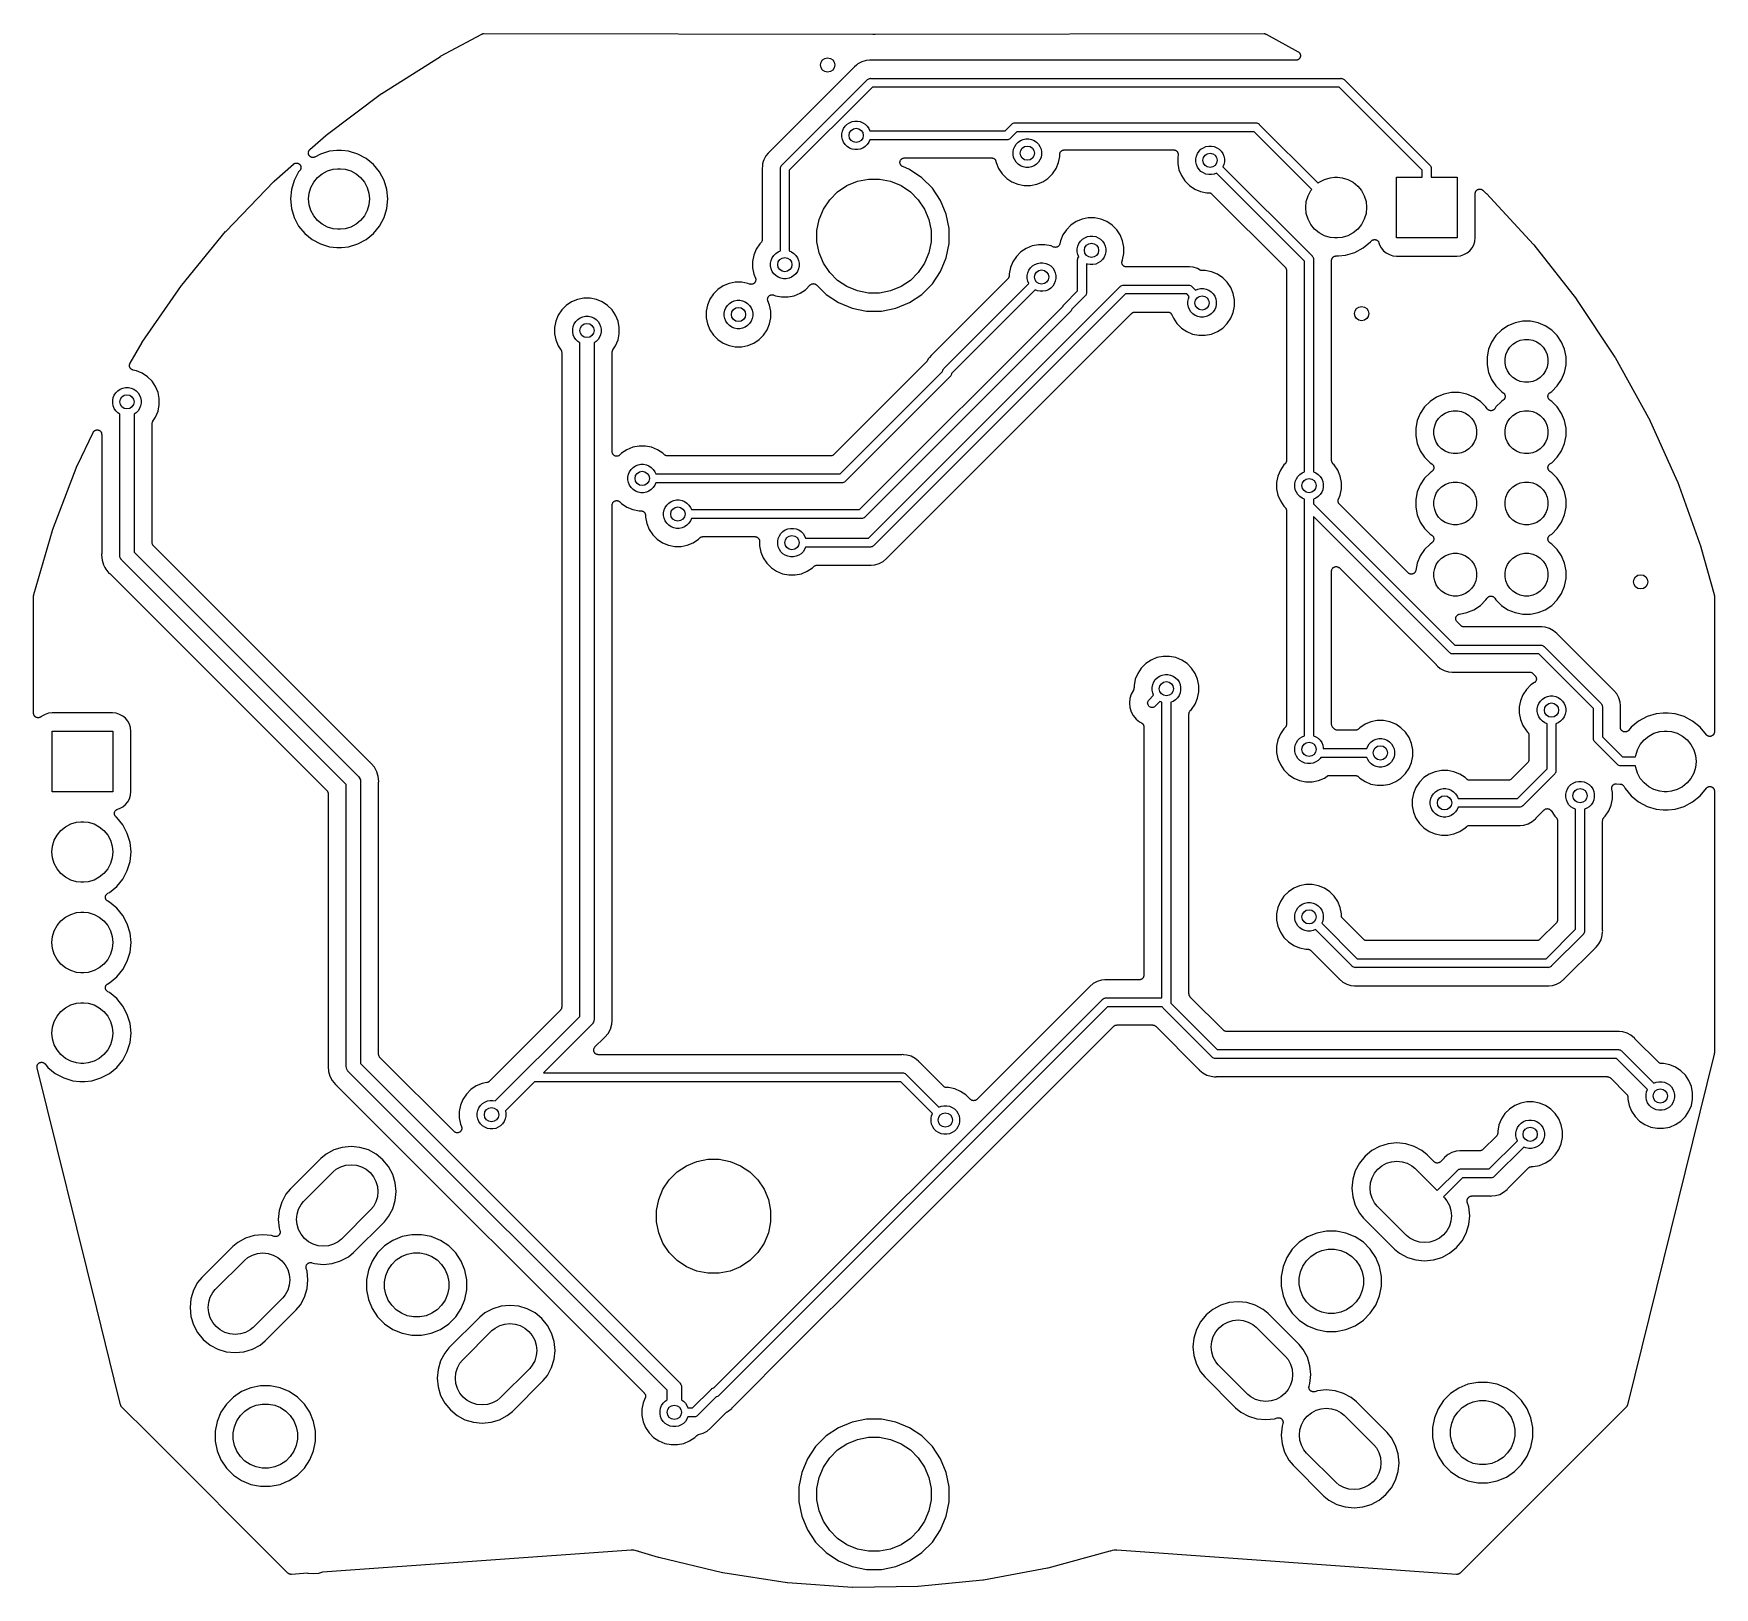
# Model space of a CAD drawing. Extents: x 4.98 to 6.83, y -5.59 to -3.87.
import ezdxf

# ---------------------------------------------------------------- set-up
doc = ezdxf.new("R2010")
doc.units = 0
doc.header["$MEASUREMENT"] = 0
doc.layers.add('BLACK', color=7, linetype='CONTINUOUS')

msp = doc.modelspace()

# ---------------------------------------------------------------- linework, layer by layer
at = {"layer": 'BLACK', "linetype": 'CONTINUOUS'}
for p, q in [((5.42708, -3.89584), (5.4724, -3.87144)), ((5.4724, -3.87144), (5.47246, -3.87141)), ((5.47246, -3.87141), (5.47267, -3.87133)), ((5.47267, -3.87133), (5.47287, -3.87122)), ((5.47287, -3.87122), (5.47312, -3.87115)), ((5.47312, -3.87115), (5.47337, -3.87105)), ((5.47337, -3.87105), (5.47359, -3.87101)), ((5.47359, -3.87101), (5.4738, -3.87094)), ((5.4738, -3.87094), (5.47407, -3.87092)), ((5.47407, -3.87092), (5.47432, -3.87087)), ((5.47432, -3.87087), (5.47455, -3.87087)), ((5.47455, -3.87087), (5.47477, -3.87085)), ((5.47477, -3.87085), (5.90424, -3.87138)), ((5.90424, -3.87138), (5.90431, -3.87138)), ((5.90431, -3.87138), (5.90433, -3.87138)), ((5.90433, -3.87138), (5.90551, -3.87138)), ((5.90551, -3.87138), (5.90552, -3.87138)), ((5.90552, -3.87138), (5.90552, -3.87138)), ((5.90552, -3.87138), (5.90675, -3.87138)), ((5.90675, -3.87138), (5.90678, -3.87138)), ((5.90678, -3.87138), (6.33611, -3.87085)), ((6.33611, -3.87085), (6.33618, -3.87085)), ((6.33618, -3.87085), (6.33643, -3.87088)), ((6.33643, -3.87088), (6.33668, -3.87088)), ((6.33668, -3.87088), (6.33691, -3.87093)), ((6.33691, -3.87093), (6.33715, -3.87096)), ((6.33715, -3.87096), (6.33739, -3.87103)), ((6.33739, -3.87103), (6.33763, -3.87108)), ((6.33763, -3.87108), (6.33785, -3.87118)), ((6.33785, -3.87118), (6.33808, -3.87125)), ((6.33808, -3.87125), (6.3383, -3.87137)), ((6.3383, -3.87137), (6.33853, -3.87147)), ((6.33853, -3.87147), (6.37378, -3.8909)), ((5.36211, -3.93693), (5.42678, -3.89602)), ((5.42678, -3.89602), (5.42684, -3.89598)), ((5.42684, -3.89598), (5.42696, -3.89592)), ((5.42696, -3.89592), (5.42708, -3.89584)), ((6.37378, -3.8909), (6.37384, -3.89093)), ((6.37384, -3.89093), (6.37401, -3.89105)), ((6.37401, -3.89105), (6.37419, -3.89115)), ((6.37419, -3.89115), (6.3744, -3.89133)), ((6.3744, -3.89133), (6.37463, -3.89149)), ((6.37463, -3.89149), (6.37478, -3.89164)), ((6.37478, -3.89164), (6.37493, -3.89178)), ((6.37493, -3.89178), (6.37511, -3.892)), ((6.37511, -3.892), (6.37531, -3.8922)), ((6.37531, -3.8922), (6.37542, -3.89238)), ((6.37542, -3.89238), (6.37555, -3.89254)), ((6.37555, -3.89254), (6.37568, -3.89279)), ((6.37568, -3.89279), (6.37583, -3.89303)), ((6.37583, -3.89303), (6.3759, -3.89322)), ((6.3759, -3.89322), (6.376, -3.8934)), ((6.376, -3.8934), (6.37608, -3.89367)), ((6.37612, -3.89683), (6.37603, -3.89702)), ((6.37608, -3.89367), (6.37618, -3.89394)), ((6.37618, -3.89655), (6.37612, -3.89683)), ((6.37618, -3.89394), (6.37621, -3.89414)), ((6.37626, -3.89628), (6.37618, -3.89655)), ((6.37621, -3.89414), (6.37627, -3.89434)), ((6.37628, -3.89608), (6.37626, -3.89628)), ((6.37627, -3.89434), (6.3763, -3.89462)), ((6.37633, -3.89587), (6.37628, -3.89608)), ((6.3763, -3.89462), (6.37635, -3.8949)), ((6.37636, -3.89531), (6.37633, -3.89559)), ((6.37633, -3.89559), (6.37633, -3.89587)), ((6.37635, -3.8949), (6.37634, -3.8951)), ((6.37634, -3.8951), (6.37636, -3.89531)), ((5.88299, -3.90861), (5.7905, -4.0011)), ((5.88313, -3.90845), (5.88299, -3.90861)), ((5.88328, -3.9083), (5.88313, -3.90845)), ((5.88332, -3.90825), (5.88328, -3.9083)), ((5.88395, -3.90749), (5.88332, -3.90825)), ((5.88624, -3.90561), (5.88395, -3.90749)), ((5.88774, -3.90438), (5.88624, -3.90561)), ((5.89207, -3.90206), (5.88774, -3.90438)), ((5.89216, -3.90204), (5.89207, -3.90206)), ((5.89677, -3.90064), (5.89216, -3.90203)), ((5.89216, -3.90203), (5.89216, -3.90204)), ((5.90067, -3.90025), (5.89677, -3.90064)), ((5.90165, -3.90016), (5.90067, -3.90025)), ((5.90067, -3.90025), (5.90067, -3.90025)), ((5.90263, -3.90025), (5.90165, -3.90016)), ((5.90284, -3.90025), (5.90263, -3.90025)), ((5.90305, -3.90028), (5.90284, -3.90025)), ((5.90312, -3.90028), (5.90305, -3.90028)), ((6.37136, -3.90028), (5.90312, -3.90028)), ((6.37157, -3.90026), (6.37136, -3.90028)), ((6.37177, -3.90026), (6.37157, -3.90026)), ((6.37205, -3.90021), (6.37177, -3.90026)), ((6.37233, -3.90018), (6.37205, -3.90021)), ((6.37253, -3.90012), (6.37233, -3.90018)), ((6.37273, -3.90008), (6.37253, -3.90012)), ((6.373, -3.89998), (6.37273, -3.90008)), ((6.37327, -3.8999), (6.373, -3.89998)), ((6.37345, -3.8998), (6.37327, -3.8999)), ((6.37364, -3.89973), (6.37345, -3.8998)), ((6.37388, -3.89957), (6.37364, -3.89973)), ((6.37413, -3.89944), (6.37388, -3.89957)), ((6.37429, -3.89931), (6.37413, -3.89944)), ((6.37446, -3.8992), (6.37429, -3.89931)), ((6.37467, -3.899), (6.37446, -3.8992)), ((6.37489, -3.89882), (6.37467, -3.899)), ((6.37502, -3.89866), (6.37489, -3.89882)), ((6.37517, -3.89852), (6.37502, -3.89866)), ((6.37533, -3.89829), (6.37517, -3.89852)), ((6.37551, -3.89807), (6.37533, -3.89829)), ((6.37561, -3.89789), (6.37551, -3.89807)), ((6.37572, -3.89772), (6.37561, -3.89789)), ((6.37584, -3.89746), (6.37572, -3.89772)), ((6.37597, -3.89721), (6.37584, -3.89746)), ((6.37603, -3.89702), (6.37597, -3.89721)), ((5.80378, -4.01611), (5.898, -3.92189)), ((5.90369, -3.93012), (5.81201, -4.0218)), ((5.898, -3.92189), (5.89816, -3.9217)), ((5.89816, -3.9217), (5.89834, -3.92155)), ((5.89834, -3.92155), (5.89891, -3.92109)), ((5.89834, -3.92155), (5.89834, -3.92155)), ((5.89891, -3.92109), (5.89976, -3.92063)), ((5.89976, -3.92063), (5.90069, -3.92035)), ((5.90069, -3.92035), (5.90141, -3.92028)), ((5.90141, -3.92028), (5.90165, -3.92025)), ((5.90141, -3.92028), (5.90141, -3.92028)), ((5.90165, -3.92025), (5.90189, -3.92028)), ((5.90189, -3.92028), (6.42102, -3.92028)), ((6.41922, -3.93012), (5.90369, -3.93012)), ((6.51083, -4.02172), (6.41922, -3.93012)), ((6.42102, -3.92028), (6.42126, -3.92025)), ((6.42126, -3.92025), (6.4215, -3.92028)), ((6.4215, -3.92028), (6.4215, -3.92028)), ((6.4215, -3.92028), (6.42222, -3.92035)), ((6.42222, -3.92035), (6.42315, -3.92063)), ((6.42315, -3.92063), (6.42401, -3.92109)), ((6.42401, -3.92109), (6.42476, -3.9217)), ((6.42476, -3.9217), (6.42491, -3.92189)), ((6.42491, -3.92189), (6.51906, -4.01603)), ((5.3007, -3.98304), (5.36178, -3.93716)), ((5.36178, -3.93716), (5.36183, -3.93711)), ((5.36183, -3.93711), (5.36198, -3.93703)), ((5.36198, -3.93703), (5.36211, -3.93693)), ((5.87359, -3.97323), (5.87579, -3.97104)), ((5.87579, -3.97104), (5.87837, -3.96931)), ((5.87837, -3.96931), (5.88123, -3.96812)), ((5.88123, -3.96812), (5.88428, -3.96752)), ((5.88428, -3.96752), (5.88738, -3.96752)), ((5.88738, -3.96752), (5.89042, -3.96812)), ((5.89042, -3.96812), (5.89329, -3.96931)), ((5.89329, -3.96931), (5.89587, -3.97104)), ((5.89587, -3.97104), (5.89806, -3.97323)), ((6.05021, -3.97835), (6.05745, -3.9711)), ((6.05745, -3.9711), (6.05761, -3.97091)), ((6.05761, -3.97091), (6.05779, -3.97076)), ((6.05779, -3.97076), (6.05835, -3.9703)), ((6.05779, -3.97076), (6.05779, -3.97076)), ((6.05835, -3.9703), (6.05921, -3.96984)), ((6.05835, -3.9703), (6.05835, -3.9703)), ((6.05835, -3.9703), (6.05835, -3.9703)), ((6.05921, -3.96984), (6.06014, -3.96956)), ((6.06014, -3.96956), (6.06086, -3.96949)), ((6.06086, -3.96949), (6.0611, -3.96946)), ((6.06086, -3.96949), (6.06086, -3.96949)), ((6.0611, -3.96946), (6.06134, -3.96949)), ((6.06134, -3.96949), (6.32692, -3.96949)), ((6.32692, -3.96949), (6.32717, -3.96946)), ((6.32717, -3.96946), (6.32741, -3.96949)), ((6.32741, -3.96949), (6.32741, -3.96949)), ((6.32741, -3.96949), (6.32813, -3.96956)), ((6.32813, -3.96956), (6.32906, -3.96984)), ((6.32906, -3.96984), (6.32991, -3.9703)), ((6.32991, -3.9703), (6.33066, -3.97091)), ((6.33066, -3.97091), (6.33082, -3.9711)), ((6.33082, -3.9711), (6.39579, -4.03608)), ((5.28265, -3.999), (5.30039, -3.9833)), ((5.30039, -3.9833), (5.30045, -3.98325)), ((5.30045, -3.98325), (5.30058, -3.98316)), ((5.30058, -3.98316), (5.3007, -3.98304)), ((5.87008, -3.98172), (5.87068, -3.97867)), ((5.87008, -3.98482), (5.87008, -3.98172)), ((5.87068, -3.98786), (5.87008, -3.98482)), ((5.87068, -3.97867), (5.87187, -3.97581)), ((5.87187, -3.99073), (5.87068, -3.98786)), ((5.87187, -3.97581), (5.87359, -3.97323)), ((5.89806, -3.97323), (5.89978, -3.97581)), ((5.89978, -3.97581), (5.90083, -3.97835)), ((5.90083, -3.98819), (5.89978, -3.99073)), ((5.90083, -3.97835), (6.05021, -3.97835)), ((6.052, -3.98819), (5.90083, -3.98819)), ((6.05224, -3.98821), (6.052, -3.98819)), ((6.05249, -3.98819), (6.05224, -3.98821)), ((6.05321, -3.98812), (6.05249, -3.98819)), ((6.05249, -3.98819), (6.05249, -3.98819)), ((6.05414, -3.98784), (6.05321, -3.98812)), ((6.05499, -3.98738), (6.05414, -3.98784)), ((6.05574, -3.98676), (6.05499, -3.98738)), ((6.05589, -3.98658), (6.05574, -3.98676)), ((6.06314, -3.97933), (6.05589, -3.98658)), ((6.32513, -3.97933), (6.06314, -3.97933)), ((6.06476, -3.99072), (6.06734, -3.989)), ((6.06734, -3.989), (6.07021, -3.98781)), ((6.07021, -3.98781), (6.07325, -3.9872)), ((6.07325, -3.9872), (6.07635, -3.9872)), ((6.07635, -3.9872), (6.0794, -3.98781)), ((6.0794, -3.98781), (6.08226, -3.989)), ((6.08226, -3.989), (6.08484, -3.99072)), ((6.38883, -4.04304), (6.32513, -3.97933)), ((5.28098, -4.00243), (5.28099, -4.00233)), ((5.28099, -4.00282), (5.28098, -4.00243)), ((5.28099, -4.00224), (5.28107, -4.00185)), ((5.28099, -4.00233), (5.28099, -4.00224)), ((5.28099, -4.00321), (5.28099, -4.00282)), ((5.28101, -4.00331), (5.28099, -4.00321)), ((5.28101, -4.0034), (5.28101, -4.00331)), ((5.2811, -4.00379), (5.28101, -4.0034)), ((5.28107, -4.00185), (5.28113, -4.00146)), ((5.28117, -4.00417), (5.2811, -4.00379)), ((5.28113, -4.00146), (5.28117, -4.00137)), ((5.28117, -4.00137), (5.28119, -4.00128)), ((5.28121, -4.00426), (5.28117, -4.00417)), ((5.28119, -4.00128), (5.28134, -4.00092)), ((5.28123, -4.00435), (5.28121, -4.00426)), ((5.28139, -4.00471), (5.28123, -4.00435)), ((5.28134, -4.00092), (5.28148, -4.00055)), ((5.28154, -4.00507), (5.28139, -4.00471)), ((5.28148, -4.00055), (5.28153, -4.00047)), ((5.28153, -4.00047), (5.28156, -4.00038)), ((5.28159, -4.00515), (5.28154, -4.00507)), ((5.28156, -4.00038), (5.28178, -4.00005)), ((5.28163, -4.00524), (5.28159, -4.00515)), ((5.28186, -4.00556), (5.28163, -4.00524)), ((5.28178, -4.00005), (5.28199, -3.99972)), ((5.28208, -4.00589), (5.28186, -4.00556)), ((5.28199, -3.99972), (5.28205, -3.99965)), ((5.28205, -3.99965), (5.28211, -3.99957)), ((5.28214, -4.00596), (5.28208, -4.00589)), ((5.28211, -3.99957), (5.28239, -3.99929)), ((5.2822, -4.00604), (5.28214, -4.00596)), ((5.28249, -4.00631), (5.2822, -4.00604)), ((5.28239, -3.99929), (5.28265, -3.999)), ((5.28276, -4.00659), (5.28249, -4.00631)), ((5.28284, -4.00664), (5.28276, -4.00659)), ((5.28291, -4.00671), (5.28284, -4.00664)), ((5.28324, -4.00691), (5.28291, -4.00671)), ((5.28357, -4.00714), (5.28324, -4.00691)), ((5.28366, -4.00717), (5.28357, -4.00714)), ((5.28374, -4.00722), (5.28366, -4.00717)), ((5.2841, -4.00736), (5.28374, -4.00722)), ((5.28447, -4.00752), (5.2841, -4.00736)), ((5.28456, -4.00754), (5.28447, -4.00752)), ((5.28465, -4.00757), (5.28456, -4.00754)), ((5.28504, -4.00764), (5.28465, -4.00757)), ((5.28542, -4.00772), (5.28504, -4.00764)), ((5.28552, -4.00772), (5.28542, -4.00772)), ((5.28561, -4.00774), (5.28552, -4.00772)), ((5.286, -4.00773), (5.28561, -4.00774)), ((5.2864, -4.00773), (5.286, -4.00773)), ((5.28649, -4.00771), (5.2864, -4.00773)), ((5.28659, -4.00771), (5.28649, -4.00771)), ((5.28697, -4.00762), (5.28659, -4.00771)), ((5.28736, -4.00755), (5.28697, -4.00762)), ((5.28745, -4.00752), (5.28736, -4.00755)), ((5.28754, -4.00749), (5.28745, -4.00752)), ((5.2879, -4.00734), (5.28754, -4.00749)), ((5.28826, -4.00719), (5.2879, -4.00734)), ((5.28832, -4.00716), (5.28826, -4.00719)), ((5.2944, -4.00391), (5.28832, -4.00716)), ((5.30448, -4.00085), (5.2944, -4.00391)), ((5.31233, -4.00008), (5.30448, -4.00085)), ((5.31759, -4.00008), (5.31233, -4.00008)), ((5.32544, -4.00085), (5.31759, -4.00008)), ((5.33552, -4.00391), (5.32544, -4.00085)), ((5.34481, -4.00887), (5.33552, -4.00391)), ((5.78627, -4.00585), (5.78395, -4.01018)), ((5.78875, -4.00282), (5.78627, -4.00585)), ((5.78938, -4.00206), (5.78875, -4.00282)), ((5.78875, -4.00282), (5.78875, -4.00282)), ((5.79014, -4.00143), (5.78938, -4.00206)), ((5.79029, -4.00128), (5.79014, -4.00143)), ((5.79045, -4.00115), (5.79029, -4.00128)), ((5.7905, -4.0011), (5.79045, -4.00115)), ((5.87359, -3.99331), (5.87187, -3.99073)), ((5.87579, -3.9955), (5.87359, -3.99331)), ((5.87837, -3.99722), (5.87579, -3.9955)), ((5.88123, -3.99841), (5.87837, -3.99722)), ((5.88428, -3.99902), (5.88123, -3.99841)), ((5.88738, -3.99902), (5.88428, -3.99902)), ((5.89042, -3.99841), (5.88738, -3.99902)), ((5.89329, -3.99722), (5.89042, -3.99841)), ((5.89587, -3.9955), (5.89329, -3.99722)), ((5.89806, -3.99331), (5.89587, -3.9955)), ((5.89978, -3.99073), (5.89806, -3.99331)), ((5.93821, -4.00828), (5.9387, -4.00824)), ((5.9387, -4.00824), (5.93917, -4.00819)), ((5.93917, -4.00819), (6.03529, -4.00819)), ((6.03529, -4.00819), (6.03532, -4.00819)), ((6.03532, -4.00819), (6.03532, -4.00819)), ((6.03532, -4.00819), (6.03532, -4.00819)), ((6.03532, -4.00819), (6.03536, -4.00819)), ((6.03536, -4.00819), (6.03583, -4.00824)), ((6.03583, -4.00824), (6.03629, -4.00829)), ((6.05906, -4.0014), (6.05966, -3.99836)), ((6.05906, -4.0045), (6.05906, -4.0014)), ((6.05966, -4.00755), (6.05906, -4.0045)), ((6.05966, -3.99836), (6.06085, -3.99549)), ((6.06085, -4.01041), (6.05966, -4.00755)), ((6.06085, -3.99549), (6.06257, -3.99291)), ((6.06257, -3.99291), (6.06476, -3.99072)), ((6.08484, -3.99072), (6.08704, -3.99291)), ((6.08704, -3.99291), (6.08876, -3.99549)), ((6.08876, -3.99549), (6.08995, -3.99836)), ((6.08995, -4.00755), (6.08876, -4.01041)), ((6.08995, -3.99836), (6.09055, -4.0014)), ((6.09055, -4.0045), (6.08995, -4.00755)), ((6.09055, -4.0014), (6.09055, -4.0045)), ((6.10918, -4.01338), (6.11055, -4.00647)), ((6.11055, -4.00426), (6.1106, -4.00379)), ((6.11055, -4.00429), (6.11055, -4.00426)), ((6.11055, -4.0043), (6.11055, -4.00429)), ((6.11055, -4.00433), (6.11055, -4.0043)), ((6.11055, -4.0043), (6.11055, -4.0043)), ((6.11055, -4.00647), (6.11055, -4.00433)), ((6.1106, -4.00379), (6.11065, -4.00333)), ((6.11065, -4.00333), (6.11066, -4.00331)), ((6.11066, -4.00329), (6.1108, -4.00284)), ((6.11066, -4.00331), (6.11066, -4.00329)), ((6.1108, -4.00284), (6.11094, -4.00239)), ((6.11094, -4.00239), (6.11095, -4.00238)), ((6.11095, -4.00238), (6.11096, -4.00236)), ((6.11096, -4.00236), (6.11118, -4.00195)), ((6.11118, -4.00195), (6.11141, -4.00153)), ((6.11141, -4.00153), (6.11142, -4.00152)), ((6.11142, -4.00152), (6.11143, -4.00151)), ((6.11143, -4.00151), (6.11173, -4.00115)), ((6.11173, -4.00115), (6.11203, -4.00078)), ((6.11203, -4.00078), (6.11204, -4.00077)), ((6.11204, -4.00077), (6.11205, -4.00076)), ((6.11205, -4.00076), (6.11242, -4.00046)), ((6.11242, -4.00046), (6.11278, -4.00017)), ((6.11278, -4.00017), (6.1128, -4.00016)), ((6.1128, -4.00016), (6.11281, -4.00015)), ((6.11281, -4.00015), (6.11323, -3.99993)), ((6.11323, -3.99993), (6.11365, -3.99971)), ((6.11365, -3.99971), (6.11366, -3.9997)), ((6.11366, -3.9997), (6.11368, -3.99969)), ((6.11368, -3.99969), (6.11413, -3.99956)), ((6.11413, -3.99956), (6.11458, -3.99943)), ((6.11458, -3.99943), (6.1146, -3.99942)), ((6.1146, -3.99942), (6.11461, -3.99942)), ((6.11461, -3.99942), (6.11508, -3.99938)), ((6.11508, -3.99938), (6.11555, -3.99933)), ((6.11555, -3.99933), (6.23632, -3.99933)), ((6.23632, -3.99933), (6.23636, -3.99933)), ((6.23636, -3.99933), (6.23636, -3.99933)), ((6.23636, -3.99933), (6.23636, -3.99933)), ((6.23636, -3.99933), (6.23639, -3.99933)), ((6.23639, -3.99933), (6.23687, -3.99938)), ((6.23687, -3.99938), (6.23733, -3.99943)), ((6.23733, -3.99943), (6.23734, -3.99944)), ((6.23734, -3.99944), (6.23736, -3.99944)), ((6.23736, -3.99944), (6.23781, -3.99958)), ((6.23781, -3.99958), (6.23826, -3.99972)), ((6.23826, -3.99972), (6.23828, -3.99973)), ((6.23828, -3.99973), (6.23829, -3.99973)), ((6.23829, -3.99973), (6.2387, -3.99996)), ((6.2387, -3.99996), (6.23912, -4.00019)), ((6.23912, -4.00019), (6.23913, -4.0002)), ((6.23913, -4.0002), (6.23915, -4.00021)), ((6.23915, -4.00021), (6.23951, -4.00051)), ((6.23951, -4.00051), (6.23987, -4.00081)), ((6.23987, -4.00081), (6.23988, -4.00082)), ((6.23988, -4.00082), (6.23989, -4.00083)), ((6.23989, -4.00083), (6.24019, -4.0012)), ((6.24019, -4.0012), (6.24049, -4.00157)), ((6.24049, -4.00157), (6.24049, -4.00158)), ((6.24049, -4.00158), (6.2405, -4.00159)), ((6.2405, -4.00159), (6.24072, -4.00201)), ((6.24072, -4.00201), (6.24095, -4.00243)), ((6.24122, -4.00531), (6.24083, -4.00731)), ((6.24083, -4.00731), (6.24083, -4.01435)), ((6.24095, -4.00243), (6.24095, -4.00244)), ((6.24095, -4.00244), (6.24096, -4.00246)), ((6.24096, -4.00246), (6.24109, -4.00291)), ((6.24109, -4.00291), (6.24123, -4.00336)), ((6.24127, -4.00483), (6.24122, -4.00531)), ((6.24123, -4.00336), (6.24123, -4.00338)), ((6.24123, -4.00338), (6.24123, -4.00339)), ((6.24123, -4.00339), (6.24127, -4.00386)), ((6.24127, -4.00386), (6.24132, -4.00434)), ((6.24132, -4.00437), (6.24127, -4.00483)), ((6.24132, -4.00434), (6.24132, -4.00435)), ((6.24132, -4.00435), (6.24132, -4.00437)), ((6.26083, -4.00928), (6.26143, -4.00623)), ((6.26143, -4.00623), (6.26262, -4.00337)), ((6.26262, -4.00337), (6.26434, -4.00079)), ((6.26434, -4.00079), (6.26654, -3.99859)), ((6.26654, -3.99859), (6.26912, -3.99687)), ((6.26912, -3.99687), (6.27198, -3.99568)), ((6.27198, -3.99568), (6.27502, -3.99508)), ((6.27502, -3.99508), (6.27813, -3.99508)), ((6.27813, -3.99508), (6.28117, -3.99568)), ((6.28117, -3.99568), (6.28403, -3.99687)), ((6.28403, -3.99687), (6.28661, -3.99859)), ((6.28661, -3.99859), (6.28881, -4.00079)), ((6.28881, -4.00079), (6.29053, -4.00337)), ((6.29053, -4.00337), (6.29172, -4.00623)), ((6.29172, -4.00623), (6.29232, -4.00928)), ((5.2432, -4.03394), (5.26454, -4.01504)), ((5.26454, -4.01504), (5.26459, -4.015)), ((5.26459, -4.015), (5.26467, -4.01494)), ((5.26467, -4.01494), (5.26473, -4.01488)), ((5.26473, -4.01488), (5.26507, -4.01466)), ((5.26507, -4.01466), (5.26539, -4.01443)), ((5.27029, -4.0237), (5.26533, -4.03298)), ((5.26539, -4.01443), (5.26547, -4.0144)), ((5.26547, -4.0144), (5.26555, -4.01435)), ((5.26555, -4.01435), (5.26592, -4.0142)), ((5.26592, -4.0142), (5.26628, -4.01404)), ((5.26628, -4.01404), (5.26637, -4.01402)), ((5.26637, -4.01402), (5.26646, -4.01398)), ((5.26646, -4.01398), (5.26685, -4.01391)), ((5.26685, -4.01391), (5.26723, -4.01382)), ((5.26723, -4.01382), (5.26733, -4.01382)), ((5.26733, -4.01382), (5.26742, -4.0138)), ((5.26742, -4.0138), (5.26781, -4.01381)), ((5.26781, -4.01381), (5.26821, -4.0138)), ((5.26821, -4.0138), (5.2683, -4.01381)), ((5.2683, -4.01381), (5.26839, -4.01381)), ((5.26839, -4.01381), (5.26878, -4.01389)), ((5.26878, -4.01389), (5.26917, -4.01396)), ((5.26917, -4.01396), (5.26926, -4.01399)), ((5.26926, -4.01399), (5.26935, -4.01401)), ((5.26935, -4.01401), (5.26971, -4.01417)), ((5.26971, -4.01417), (5.27008, -4.01431)), ((5.27008, -4.01431), (5.27016, -4.01436)), ((5.27016, -4.01436), (5.27025, -4.01439)), ((5.27025, -4.01439), (5.27057, -4.01462)), ((5.27172, -4.02196), (5.27029, -4.0237)), ((5.27057, -4.01462), (5.27091, -4.01483)), ((5.27091, -4.01483), (5.27098, -4.01489)), ((5.27098, -4.01489), (5.27105, -4.01494)), ((5.27105, -4.01494), (5.27133, -4.01522)), ((5.27133, -4.01522), (5.27162, -4.0155)), ((5.27162, -4.0155), (5.27167, -4.01557)), ((5.27167, -4.01557), (5.27174, -4.01564)), ((5.27177, -4.02188), (5.27172, -4.02196)), ((5.27174, -4.01564), (5.27196, -4.01597)), ((5.27183, -4.02181), (5.27177, -4.02188)), ((5.27204, -4.02148), (5.27183, -4.02181)), ((5.27196, -4.01597), (5.27219, -4.01629)), ((5.27226, -4.02115), (5.27204, -4.02148)), ((5.27219, -4.01629), (5.27223, -4.01637)), ((5.27223, -4.01637), (5.27228, -4.01645)), ((5.2723, -4.02106), (5.27226, -4.02115)), ((5.27228, -4.01645), (5.27243, -4.01682)), ((5.27234, -4.02098), (5.2723, -4.02106)), ((5.27248, -4.02061), (5.27234, -4.02098)), ((5.27243, -4.01682), (5.27259, -4.01718)), ((5.27264, -4.02024), (5.27248, -4.02061)), ((5.27259, -4.01718), (5.27261, -4.01727)), ((5.27261, -4.01727), (5.27264, -4.01735)), ((5.27264, -4.01735), (5.27272, -4.01774)), ((5.27265, -4.02015), (5.27264, -4.02024)), ((5.27269, -4.02007), (5.27265, -4.02015)), ((5.27275, -4.01968), (5.27269, -4.02007)), ((5.27272, -4.01774), (5.27281, -4.01813)), ((5.27283, -4.01929), (5.27275, -4.01968)), ((5.27281, -4.01813), (5.27281, -4.01822)), ((5.27281, -4.01822), (5.27283, -4.01831)), ((5.27283, -4.01831), (5.27283, -4.01871)), ((5.27283, -4.01871), (5.27284, -4.01911)), ((5.27284, -4.01911), (5.27283, -4.0192)), ((5.27283, -4.0192), (5.27283, -4.01929)), ((5.29118, -4.02977), (5.29628, -4.02558)), ((5.29628, -4.02558), (5.30209, -4.02248)), ((5.30209, -4.02248), (5.3084, -4.02056)), ((5.3084, -4.02056), (5.31332, -4.02008)), ((5.31332, -4.02008), (5.3166, -4.02008)), ((5.3166, -4.02008), (5.32152, -4.02056)), ((5.32152, -4.02056), (5.32783, -4.02248)), ((5.32783, -4.02248), (5.33364, -4.02558)), ((5.33364, -4.02558), (5.33874, -4.02977)), ((5.35295, -4.01556), (5.34481, -4.00887)), ((5.35963, -4.0237), (5.35295, -4.01556)), ((5.36459, -4.03298), (5.35963, -4.0237)), ((5.78232, -4.017), (5.78204, -4.01976)), ((5.78204, -4.01976), (5.78214, -4.02074)), ((5.78214, -4.02074), (5.78215, -4.02081)), ((5.78215, -4.02081), (5.78214, -4.02102)), ((5.78214, -4.02102), (5.78217, -4.02123)), ((5.78217, -4.02123), (5.78217, -4.09828)), ((5.78253, -4.01488), (5.78232, -4.017)), ((5.78232, -4.017), (5.78232, -4.017)), ((5.78331, -4.01228), (5.78253, -4.01488)), ((5.78395, -4.01018), (5.78331, -4.01228)), ((5.80214, -4.01976), (5.80218, -4.01933)), ((5.80217, -4.02001), (5.80214, -4.01976)), ((5.80217, -4.11098), (5.80217, -4.02001)), ((5.80218, -4.01933), (5.80224, -4.0188)), ((5.80224, -4.0188), (5.80226, -4.01872)), ((5.80226, -4.01872), (5.80252, -4.01787)), ((5.80252, -4.01787), (5.80297, -4.01702)), ((5.80297, -4.01702), (5.80344, -4.01645)), ((5.80344, -4.01645), (5.80359, -4.01627)), ((5.80344, -4.01645), (5.80344, -4.01645)), ((5.80359, -4.01627), (5.80378, -4.01611)), ((5.81201, -4.0218), (5.81201, -4.11098)), ((5.93417, -4.01315), (5.93422, -4.01266)), ((5.93422, -4.01363), (5.93417, -4.01315)), ((5.93417, -4.01315), (5.93417, -4.01315)), ((5.93417, -4.01315), (5.93417, -4.01315)), ((5.93422, -4.01266), (5.93427, -4.01218)), ((5.93426, -4.01412), (5.93422, -4.01363)), ((5.93426, -4.01413), (5.93426, -4.01412)), ((5.93426, -4.01412), (5.93426, -4.01412)), ((5.93439, -4.01458), (5.93426, -4.01413)), ((5.93427, -4.01218), (5.93428, -4.01218)), ((5.93428, -4.01218), (5.93442, -4.01171)), ((5.93428, -4.01218), (5.93428, -4.01218)), ((5.93453, -4.01505), (5.93439, -4.01458)), ((5.93442, -4.01171), (5.93456, -4.01125)), ((5.93454, -4.01506), (5.93453, -4.01505)), ((5.93476, -4.01549), (5.93454, -4.01506)), ((5.93454, -4.01506), (5.93454, -4.01506)), ((5.93456, -4.01125), (5.93457, -4.01125)), ((5.93457, -4.01124), (5.9348, -4.01081)), ((5.93457, -4.01125), (5.93457, -4.01124)), ((5.93498, -4.01592), (5.93476, -4.01549)), ((5.9348, -4.01081), (5.93503, -4.01039)), ((5.93499, -4.01592), (5.93498, -4.01592)), ((5.93499, -4.01593), (5.93499, -4.01592)), ((5.9353, -4.01631), (5.93499, -4.01593)), ((5.93503, -4.01039), (5.93535, -4.01)), ((5.93503, -4.01039), (5.93503, -4.01039)), ((5.93503, -4.01039), (5.93503, -4.01039)), ((5.93559, -4.01668), (5.9353, -4.01631)), ((5.93535, -4.01), (5.93565, -4.00964)), ((5.9356, -4.01668), (5.93559, -4.01668)), ((5.9356, -4.01669), (5.9356, -4.01668)), ((5.93597, -4.017), (5.9356, -4.01669)), ((5.93565, -4.00964), (5.93565, -4.00964)), ((5.93565, -4.00964), (5.93566, -4.00964)), ((5.93566, -4.00964), (5.93603, -4.00933)), ((5.93634, -4.01731), (5.93597, -4.017)), ((5.93603, -4.00933), (5.93641, -4.00902)), ((5.93635, -4.01731), (5.93634, -4.01731)), ((5.93634, -4.01731), (5.93634, -4.01731)), ((5.93677, -4.01754), (5.93635, -4.01731)), ((5.93641, -4.00902), (5.93684, -4.0088)), ((5.93641, -4.00902), (5.93641, -4.00902)), ((5.93641, -4.00902), (5.93641, -4.00902)), ((5.93719, -4.01778), (5.93677, -4.01754)), ((5.93684, -4.0088), (5.93727, -4.00857)), ((5.9372, -4.01778), (5.93719, -4.01778)), ((5.93726, -4.01781), (5.9372, -4.01778)), ((5.9372, -4.01778), (5.9372, -4.01778)), ((5.9372, -4.01778), (5.9372, -4.01778)), ((5.94482, -4.02094), (5.93726, -4.01781)), ((5.93727, -4.00857), (5.93727, -4.00856)), ((5.93727, -4.00856), (5.93728, -4.00856)), ((5.93728, -4.00856), (5.93774, -4.00842)), ((5.93774, -4.00842), (5.9382, -4.00828)), ((5.9382, -4.00828), (5.93821, -4.00828)), ((5.93821, -4.00828), (5.93821, -4.00828)), ((5.95842, -4.03002), (5.94482, -4.02094)), ((6.03629, -4.00829), (6.03631, -4.0083)), ((6.03631, -4.0083), (6.03633, -4.0083)), ((6.03633, -4.0083), (6.03678, -4.00844)), ((6.03678, -4.00844), (6.03723, -4.00858)), ((6.03723, -4.00858), (6.03724, -4.00859)), ((6.03724, -4.00859), (6.03726, -4.00859)), ((6.03726, -4.00859), (6.03767, -4.00882)), ((6.03767, -4.00882), (6.03809, -4.00904)), ((6.03809, -4.00904), (6.0381, -4.00905)), ((6.0381, -4.00905), (6.03812, -4.00906)), ((6.03812, -4.00906), (6.03848, -4.00936)), ((6.03848, -4.00936), (6.03884, -4.00966)), ((6.03884, -4.00966), (6.03885, -4.00968)), ((6.03885, -4.00968), (6.03887, -4.00969)), ((6.03887, -4.00969), (6.03916, -4.01006)), ((6.03916, -4.01006), (6.03946, -4.01042)), ((6.03946, -4.01042), (6.03946, -4.01044)), ((6.03946, -4.01044), (6.03948, -4.01045)), ((6.03948, -4.01045), (6.03969, -4.01087)), ((6.03969, -4.01087), (6.03991, -4.01128)), ((6.03991, -4.01128), (6.03992, -4.0113)), ((6.03992, -4.0113), (6.03993, -4.01132)), ((6.03993, -4.01132), (6.04006, -4.01176)), ((6.04006, -4.01176), (6.0402, -4.01221)), ((6.0402, -4.01221), (6.04043, -4.01338)), ((6.04043, -4.01338), (6.04312, -4.01989)), ((6.04312, -4.01989), (6.04704, -4.02574)), ((6.04704, -4.02574), (6.05202, -4.03072)), ((6.06257, -4.01299), (6.06085, -4.01041)), ((6.06476, -4.01519), (6.06257, -4.01299)), ((6.06734, -4.01691), (6.06476, -4.01519)), ((6.07021, -4.0181), (6.06734, -4.01691)), ((6.07325, -4.0187), (6.07021, -4.0181)), ((6.07635, -4.0187), (6.07325, -4.0187)), ((6.0794, -4.0181), (6.07635, -4.0187)), ((6.08226, -4.01691), (6.0794, -4.0181)), ((6.08484, -4.01519), (6.08226, -4.01691)), ((6.08704, -4.01299), (6.08484, -4.01519)), ((6.08876, -4.01041), (6.08704, -4.01299)), ((6.09759, -4.03072), (6.10257, -4.02574)), ((6.10257, -4.02574), (6.10648, -4.01989)), ((6.10648, -4.01989), (6.10918, -4.01338)), ((6.24083, -4.01435), (6.2422, -4.02125)), ((6.2422, -4.02125), (6.2449, -4.02776)), ((6.26083, -4.01238), (6.26083, -4.00928)), ((6.26143, -4.01542), (6.26083, -4.01238)), ((6.26262, -4.01829), (6.26143, -4.01542)), ((6.26434, -4.02087), (6.26262, -4.01829)), ((6.26654, -4.02306), (6.26434, -4.02087)), ((6.26912, -4.02478), (6.26654, -4.02306)), ((6.27198, -4.02597), (6.26912, -4.02478)), ((6.27502, -4.02657), (6.27198, -4.02597)), ((6.27813, -4.02657), (6.27502, -4.02657)), ((6.28117, -4.02597), (6.27813, -4.02657)), ((6.28371, -4.02492), (6.28117, -4.02597)), ((6.38091, -4.12212), (6.28371, -4.02492)), ((6.29172, -4.01542), (6.29067, -4.01796)), ((6.29067, -4.01796), (6.38914, -4.11643)), ((6.29232, -4.01238), (6.29172, -4.01542)), ((6.29232, -4.00928), (6.29232, -4.01238)), ((6.51083, -4.02953), (6.51083, -4.02172)), ((6.51906, -4.01603), (6.51924, -4.01619)), ((6.51924, -4.01619), (6.5194, -4.01638)), ((6.5194, -4.01638), (6.5194, -4.01638)), ((6.5194, -4.01638), (6.51984, -4.01691)), ((6.51984, -4.01691), (6.51986, -4.01694)), ((6.51986, -4.01694), (6.52032, -4.01779)), ((6.52032, -4.01779), (6.5206, -4.01872)), ((6.5206, -4.01872), (6.52067, -4.01944)), ((6.52067, -4.01944), (6.52067, -4.01944)), ((6.52067, -4.01944), (6.52069, -4.01969)), ((6.52069, -4.01969), (6.52067, -4.01993)), ((6.52067, -4.01993), (6.52067, -4.02953)), ((5.18995, -4.08928), (5.24291, -4.03422)), ((5.24291, -4.03422), (5.24295, -4.03417)), ((5.24295, -4.03417), (5.24308, -4.03406)), ((5.24308, -4.03406), (5.2432, -4.03394)), ((5.26227, -4.04306), (5.26124, -4.05354)), ((5.26533, -4.03298), (5.26227, -4.04306)), ((5.28198, -4.04698), (5.28389, -4.04068)), ((5.28389, -4.04068), (5.287, -4.03486)), ((5.287, -4.03486), (5.29118, -4.02977)), ((5.33874, -4.02977), (5.34292, -4.03486)), ((5.34292, -4.03486), (5.34603, -4.04068)), ((5.34603, -4.04068), (5.34794, -4.04698)), ((5.36765, -4.04306), (5.36459, -4.03298)), ((5.36868, -4.05354), (5.36765, -4.04306)), ((5.86536, -4.04556), (5.87567, -4.03867)), ((5.87567, -4.03867), (5.88714, -4.03392)), ((5.88714, -4.03392), (5.89931, -4.0315)), ((5.89931, -4.0315), (5.91172, -4.0315)), ((5.91172, -4.0315), (5.92389, -4.03392)), ((5.92389, -4.03392), (5.93535, -4.03867)), ((5.93535, -4.03867), (5.94567, -4.04556)), ((5.96998, -4.04158), (5.95842, -4.03002)), ((5.97906, -4.05518), (5.96998, -4.04158)), ((6.05202, -4.03072), (6.05787, -4.03463)), ((6.05787, -4.03463), (6.06438, -4.03733)), ((6.06438, -4.03733), (6.07128, -4.0387)), ((6.07128, -4.0387), (6.07832, -4.0387)), ((6.07832, -4.0387), (6.08523, -4.03733)), ((6.08523, -4.03733), (6.09174, -4.03463)), ((6.09174, -4.03463), (6.09759, -4.03072)), ((6.2449, -4.02776), (6.24881, -4.03361)), ((6.24881, -4.03361), (6.25379, -4.03859)), ((6.25379, -4.03859), (6.25964, -4.04251)), ((6.25964, -4.04251), (6.26615, -4.0452)), ((6.26615, -4.0452), (6.27305, -4.04657)), ((6.38468, -4.05012), (6.38779, -4.04431)), ((6.38779, -4.04431), (6.38883, -4.04304)), ((6.39579, -4.03608), (6.39707, -4.03503)), ((6.39707, -4.03503), (6.40288, -4.03193)), ((6.40288, -4.03193), (6.40919, -4.03001)), ((6.40919, -4.03001), (6.4141, -4.02953)), ((6.4141, -4.02953), (6.41739, -4.02953)), ((6.41739, -4.02953), (6.42231, -4.03001)), ((6.42231, -4.03001), (6.42862, -4.03193)), ((6.42862, -4.03193), (6.43443, -4.03503)), ((6.43443, -4.03503), (6.43953, -4.03921)), ((6.43953, -4.03921), (6.44371, -4.04431)), ((6.44371, -4.04431), (6.44681, -4.05012)), ((6.48228, -4.09646), (6.48228, -4.02953)), ((6.48228, -4.02953), (6.51083, -4.02953)), ((6.52067, -4.02953), (6.54921, -4.02953)), ((6.54921, -4.02953), (6.54921, -4.09646)), ((6.56974, -4.04554), (6.56992, -4.04521)), ((6.56992, -4.04521), (6.57009, -4.04487)), ((6.57009, -4.04487), (6.57015, -4.04478)), ((6.57015, -4.04478), (6.57021, -4.04469)), ((6.57021, -4.04469), (6.57045, -4.0444)), ((6.57045, -4.0444), (6.57068, -4.0441)), ((6.57068, -4.0441), (6.57076, -4.04402)), ((6.57076, -4.04402), (6.57084, -4.04394)), ((6.57084, -4.04394), (6.57113, -4.0437)), ((6.57113, -4.0437), (6.57141, -4.04345)), ((6.57141, -4.04345), (6.57151, -4.0434)), ((6.57151, -4.0434), (6.5716, -4.04333)), ((6.5716, -4.04333), (6.57193, -4.04315)), ((6.57193, -4.04315), (6.57226, -4.04296)), ((6.57226, -4.04296), (6.57236, -4.04293)), ((6.57236, -4.04293), (6.57246, -4.04288)), ((6.57246, -4.04288), (6.57282, -4.04277)), ((6.57282, -4.04277), (6.57318, -4.04265)), ((6.57318, -4.04265), (6.57329, -4.04263)), ((6.57329, -4.04263), (6.5734, -4.0426)), ((6.5734, -4.0426), (6.57377, -4.04257)), ((6.57377, -4.04257), (6.57415, -4.04252)), ((6.57415, -4.04252), (6.57426, -4.04252)), ((6.57426, -4.04252), (6.57437, -4.04251)), ((6.57437, -4.04251), (6.57474, -4.04255)), ((6.57474, -4.04255), (6.57512, -4.04257)), ((6.57512, -4.04257), (6.57523, -4.0426)), ((6.57523, -4.0426), (6.57534, -4.04261)), ((6.57534, -4.04261), (6.5757, -4.04273)), ((6.5757, -4.04273), (6.57607, -4.04282)), ((6.57607, -4.04282), (6.57616, -4.04287)), ((6.57616, -4.04287), (6.57627, -4.0429)), ((6.57627, -4.0429), (6.5766, -4.04308)), ((6.5766, -4.04308), (6.57694, -4.04325)), ((6.57694, -4.04325), (6.57703, -4.04331)), ((6.57703, -4.04331), (6.57713, -4.04337)), ((6.57713, -4.04337), (6.57742, -4.04361)), ((6.57742, -4.04361), (6.57772, -4.04384)), ((6.57772, -4.04384), (6.5815, -4.04731)), ((5.26124, -4.05354), (5.26227, -4.06402)), ((5.28133, -4.05354), (5.28198, -4.04698)), ((5.28198, -4.0601), (5.28133, -4.05354)), ((5.28389, -4.06641), (5.28198, -4.0601)), ((5.34794, -4.0601), (5.34603, -4.06641)), ((5.34794, -4.04698), (5.34859, -4.05354)), ((5.34859, -4.05354), (5.34794, -4.0601)), ((5.36765, -4.06402), (5.36868, -4.05354)), ((5.84969, -4.06465), (5.85658, -4.05433)), ((5.85658, -4.05433), (5.86536, -4.04556)), ((5.94567, -4.04556), (5.95444, -4.05433)), ((5.95444, -4.05433), (5.96133, -4.06465)), ((5.98531, -4.07028), (5.97906, -4.05518)), ((6.27305, -4.04657), (6.27501, -4.04657)), ((6.27501, -4.04657), (6.27502, -4.04657)), ((6.27502, -4.04657), (6.27503, -4.04657)), ((6.27503, -4.04657), (6.27503, -4.04657)), ((6.27503, -4.04657), (6.27508, -4.04658)), ((6.27508, -4.04658), (6.27554, -4.04663)), ((6.27554, -4.04663), (6.276, -4.04667)), ((6.276, -4.04667), (6.27602, -4.04668)), ((6.27602, -4.04668), (6.27605, -4.04668)), ((6.27605, -4.04668), (6.27649, -4.04682)), ((6.27649, -4.04682), (6.27693, -4.04696)), ((6.27693, -4.04696), (6.27695, -4.04697)), ((6.27695, -4.04697), (6.27698, -4.04698)), ((6.27698, -4.04698), (6.27738, -4.0472)), ((6.27738, -4.0472), (6.27779, -4.04742)), ((6.27779, -4.04742), (6.27781, -4.04744)), ((6.27781, -4.04744), (6.27783, -4.04745)), ((6.27783, -4.04745), (6.27819, -4.04775)), ((6.27819, -4.04775), (6.27854, -4.04804)), ((6.27854, -4.04804), (6.35944, -4.12894)), ((6.38212, -4.06299), (6.38277, -4.05643)), ((6.38277, -4.06955), (6.38212, -4.06299)), ((6.38277, -4.05643), (6.38468, -4.05012)), ((6.44681, -4.05012), (6.44873, -4.05643)), ((6.44873, -4.05643), (6.44937, -4.06299)), ((6.44937, -4.06299), (6.44873, -4.06955)), ((6.56933, -4.04744), (6.56938, -4.04707)), ((6.56933, -4.04751), (6.56933, -4.04744)), ((6.56933, -4.09621), (6.56933, -4.04751)), ((6.56938, -4.04707), (6.5694, -4.04669)), ((6.5694, -4.04669), (6.56943, -4.04658)), ((6.56943, -4.04658), (6.56944, -4.04647)), ((6.56944, -4.04647), (6.56956, -4.04611)), ((6.56956, -4.04611), (6.56966, -4.04575)), ((6.56966, -4.04575), (6.5697, -4.04565)), ((6.5697, -4.04565), (6.56974, -4.04554)), ((6.5815, -4.04731), (6.58155, -4.04736)), ((6.58155, -4.04736), (6.58166, -4.04749)), ((6.58166, -4.04749), (6.58178, -4.0476)), ((6.58178, -4.0476), (6.63362, -4.10371)), ((5.26227, -4.06402), (5.26533, -4.0741)), ((5.26533, -4.0741), (5.27029, -4.08339)), ((5.287, -4.07223), (5.28389, -4.06641)), ((5.29118, -4.07732), (5.287, -4.07223)), ((5.29628, -4.0815), (5.29118, -4.07732)), ((5.30209, -4.08461), (5.29628, -4.0815)), ((5.33364, -4.0815), (5.32783, -4.08461)), ((5.33874, -4.07732), (5.33364, -4.0815)), ((5.34292, -4.07223), (5.33874, -4.07732)), ((5.34603, -4.06641), (5.34292, -4.07223)), ((5.35963, -4.08339), (5.36459, -4.0741)), ((5.36459, -4.0741), (5.36765, -4.06402)), ((5.84252, -4.08828), (5.84494, -4.07611)), ((5.84494, -4.07611), (5.84969, -4.06465)), ((5.96133, -4.06465), (5.96608, -4.07611)), ((5.96608, -4.07611), (5.9685, -4.08828)), ((5.9885, -4.08631), (5.98531, -4.07028)), ((6.12288, -4.08247), (6.1179, -4.08745)), ((6.12874, -4.07856), (6.12288, -4.08247)), ((6.13524, -4.07586), (6.12874, -4.07856)), ((6.14215, -4.07449), (6.13524, -4.07586)), ((6.14919, -4.07449), (6.14215, -4.07449)), ((6.1561, -4.07586), (6.14919, -4.07449)), ((6.1626, -4.07856), (6.1561, -4.07586)), ((6.16846, -4.08247), (6.1626, -4.07856)), ((6.17344, -4.08745), (6.16846, -4.08247)), ((6.38468, -4.07586), (6.38277, -4.06955)), ((6.38779, -4.08167), (6.38468, -4.07586)), ((6.39197, -4.08677), (6.38779, -4.08167)), ((6.44371, -4.08167), (6.43953, -4.08677)), ((6.44681, -4.07586), (6.44371, -4.08167)), ((6.44873, -4.06955), (6.44681, -4.07586)), ((5.14132, -4.14871), (5.18969, -4.08958)), ((5.18969, -4.08958), (5.18973, -4.08953)), ((5.18973, -4.08953), (5.18985, -4.08941)), ((5.18985, -4.08941), (5.18995, -4.08928)), ((5.27029, -4.08339), (5.27697, -4.09153)), ((5.27697, -4.09153), (5.28511, -4.09821)), ((5.28511, -4.09821), (5.2944, -4.10318)), ((5.3084, -4.08652), (5.30209, -4.08461)), ((5.31332, -4.08701), (5.3084, -4.08652)), ((5.3166, -4.08701), (5.31332, -4.08701)), ((5.32152, -4.08652), (5.3166, -4.08701)), ((5.32783, -4.08461), (5.32152, -4.08652)), ((5.33552, -4.10318), (5.34481, -4.09821)), ((5.34481, -4.09821), (5.35295, -4.09153)), ((5.35295, -4.09153), (5.35963, -4.08339)), ((5.78154, -4.10065), (5.78132, -4.10106)), ((5.78176, -4.10025), (5.78154, -4.10065)), ((5.78177, -4.10022), (5.78176, -4.10025)), ((5.78178, -4.1002), (5.78177, -4.10022)), ((5.78192, -4.09976), (5.78178, -4.1002)), ((5.78206, -4.09932), (5.78192, -4.09976)), ((5.78207, -4.09927), (5.78206, -4.09929)), ((5.78206, -4.09929), (5.78206, -4.09932)), ((5.78211, -4.09881), (5.78207, -4.09927)), ((5.78216, -4.09835), (5.78211, -4.09881)), ((5.78217, -4.0983), (5.78216, -4.09835)), ((5.78217, -4.09828), (5.78217, -4.0983)), ((5.78217, -4.0983), (5.78217, -4.0983)), ((5.78217, -4.0983), (5.78217, -4.0983)), ((5.84252, -4.10069), (5.84252, -4.08828)), ((5.84494, -4.11286), (5.84252, -4.10069)), ((5.9685, -4.10069), (5.96608, -4.11286)), ((5.9685, -4.08828), (5.9685, -4.10069)), ((5.9885, -4.10266), (5.9885, -4.08631)), ((6.1113, -4.09981), (6.11067, -4.10294)), ((6.11399, -4.0933), (6.1113, -4.09981)), ((6.1179, -4.08745), (6.11399, -4.0933)), ((6.13171, -4.10278), (6.13344, -4.1002)), ((6.13344, -4.1002), (6.13563, -4.098)), ((6.13563, -4.098), (6.13821, -4.09628)), ((6.13821, -4.09628), (6.14108, -4.09509)), ((6.14108, -4.09509), (6.14412, -4.09449)), ((6.14412, -4.09449), (6.14722, -4.09449)), ((6.14722, -4.09449), (6.15026, -4.09509)), ((6.15026, -4.09509), (6.15313, -4.09628)), ((6.15313, -4.09628), (6.15571, -4.098)), ((6.15571, -4.098), (6.1579, -4.1002)), ((6.1579, -4.1002), (6.15963, -4.10278)), ((6.17735, -4.0933), (6.17344, -4.08745)), ((6.18004, -4.09981), (6.17735, -4.0933)), ((6.18142, -4.10672), (6.18004, -4.09981)), ((6.39707, -4.09095), (6.39197, -4.08677)), ((6.40288, -4.09406), (6.39707, -4.09095)), ((6.40919, -4.09597), (6.40288, -4.09406)), ((6.4141, -4.09646), (6.40919, -4.09597)), ((6.41739, -4.09646), (6.4141, -4.09646)), ((6.42231, -4.09597), (6.41739, -4.09646)), ((6.42862, -4.09406), (6.42231, -4.09597)), ((6.43443, -4.09095), (6.42862, -4.09406)), ((6.43953, -4.08677), (6.43443, -4.09095)), ((6.4456, -4.10766), (6.45374, -4.10098)), ((6.45374, -4.10098), (6.45439, -4.10019)), ((6.45439, -4.10019), (6.45442, -4.10015)), ((6.45442, -4.10015), (6.45443, -4.10013)), ((6.45442, -4.10015), (6.45442, -4.10015)), ((6.45442, -4.10015), (6.45442, -4.10015)), ((6.45443, -4.10013), (6.45478, -4.0998)), ((6.45478, -4.0998), (6.45511, -4.09947)), ((6.45511, -4.09947), (6.45512, -4.09946)), ((6.45512, -4.09946), (6.45513, -4.09945)), ((6.45513, -4.09945), (6.45553, -4.09919)), ((6.45553, -4.09919), (6.45593, -4.09893)), ((6.45593, -4.09893), (6.45594, -4.09893)), ((6.45594, -4.09893), (6.45595, -4.09892)), ((6.45595, -4.09892), (6.45639, -4.09874)), ((6.45639, -4.09874), (6.45683, -4.09856)), ((6.45683, -4.09856), (6.45685, -4.09856)), ((6.45685, -4.09856), (6.45686, -4.09856)), ((6.45686, -4.09856), (6.45732, -4.09847)), ((6.45732, -4.09847), (6.45779, -4.09838)), ((6.45779, -4.09838), (6.4578, -4.09838)), ((6.4578, -4.09838), (6.45781, -4.09838)), ((6.45781, -4.09838), (6.45829, -4.09838)), ((6.45829, -4.09838), (6.45877, -4.09839)), ((6.45877, -4.09839), (6.45878, -4.09839)), ((6.45878, -4.09839), (6.45879, -4.09839)), ((6.45879, -4.09839), (6.45925, -4.09848)), ((6.45925, -4.09848), (6.45972, -4.09858)), ((6.45972, -4.09858), (6.45973, -4.09858)), ((6.45973, -4.09858), (6.45975, -4.09859)), ((6.45975, -4.09859), (6.46018, -4.09877)), ((6.46018, -4.09877), (6.46062, -4.09896)), ((6.46062, -4.09896), (6.46063, -4.09896)), ((6.46063, -4.09896), (6.46064, -4.09897)), ((6.46064, -4.09897), (6.46103, -4.09923)), ((6.46103, -4.09923), (6.46143, -4.0995)), ((6.46143, -4.0995), (6.46144, -4.09951)), ((6.46144, -4.09951), (6.46145, -4.09952)), ((6.46145, -4.09952), (6.46179, -4.09986)), ((6.46179, -4.09986), (6.46212, -4.10019)), ((6.46212, -4.10019), (6.46213, -4.1002)), ((6.46213, -4.1002), (6.46214, -4.10021)), ((6.46214, -4.10021), (6.4624, -4.10061)), ((6.4624, -4.10061), (6.46266, -4.10101)), ((6.46266, -4.10101), (6.46267, -4.10102)), ((6.46267, -4.10102), (6.46267, -4.10102)), ((6.46267, -4.10102), (6.46285, -4.10146)), ((6.54921, -4.09646), (6.48228, -4.09646)), ((6.56778, -4.10415), (6.56892, -4.10038)), ((6.56892, -4.10038), (6.56933, -4.09621)), ((5.2944, -4.10318), (5.30448, -4.10623)), ((5.30448, -4.10623), (5.31233, -4.10701)), ((5.31233, -4.10701), (5.31759, -4.10701)), ((5.31759, -4.10701), (5.32544, -4.10623)), ((5.32544, -4.10623), (5.33552, -4.10318)), ((5.77271, -4.11556), (5.77134, -4.12246)), ((5.77541, -4.10905), (5.77271, -4.11556)), ((5.77932, -4.1032), (5.77541, -4.10905)), ((5.7807, -4.10181), (5.77932, -4.1032)), ((5.78099, -4.10146), (5.7807, -4.10181)), ((5.78129, -4.1011), (5.78099, -4.10146)), ((5.7813, -4.10108), (5.78129, -4.1011)), ((5.78132, -4.10106), (5.7813, -4.10108)), ((5.79194, -4.12139), (5.79313, -4.11852)), ((5.79313, -4.11852), (5.79485, -4.11595)), ((5.79485, -4.11595), (5.79705, -4.11375)), ((5.79705, -4.11375), (5.79963, -4.11203)), ((5.79963, -4.11203), (5.80217, -4.11098)), ((5.81201, -4.11098), (5.81455, -4.11203)), ((5.81455, -4.11203), (5.81713, -4.11375)), ((5.81713, -4.11375), (5.81932, -4.11595)), ((5.81932, -4.11595), (5.82104, -4.11852)), ((5.82104, -4.11852), (5.82223, -4.12139)), ((5.84969, -4.12433), (5.84494, -4.11286)), ((5.96608, -4.11286), (5.96133, -4.12433)), ((5.97906, -4.1338), (5.98531, -4.1187)), ((5.98531, -4.1187), (5.9885, -4.10266)), ((6.06278, -4.11698), (6.05887, -4.12283)), ((6.06776, -4.112), (6.06278, -4.11698)), ((6.07362, -4.10808), (6.06776, -4.112)), ((6.08012, -4.10539), (6.07362, -4.10808)), ((6.08703, -4.10402), (6.08012, -4.10539)), ((6.09407, -4.10402), (6.08703, -4.10402)), ((6.10098, -4.10539), (6.09407, -4.10402)), ((6.10386, -4.10658), (6.10098, -4.10539)), ((6.10431, -4.10672), (6.10386, -4.10658)), ((6.10476, -4.10686), (6.10431, -4.10672)), ((6.10477, -4.10686), (6.10476, -4.10686)), ((6.10479, -4.10686), (6.10477, -4.10686)), ((6.10526, -4.10691), (6.10479, -4.10686)), ((6.10573, -4.10696), (6.10526, -4.10691)), ((6.10574, -4.10696), (6.10573, -4.10696)), ((6.10576, -4.10696), (6.10574, -4.10696)), ((6.10623, -4.10692), (6.10576, -4.10696)), ((6.1067, -4.10687), (6.10623, -4.10692)), ((6.10672, -4.10687), (6.1067, -4.10687)), ((6.10673, -4.10687), (6.10672, -4.10687)), ((6.10718, -4.10673), (6.10673, -4.10687)), ((6.10764, -4.1066), (6.10718, -4.10673)), ((6.10765, -4.10659), (6.10764, -4.1066)), ((6.10767, -4.10659), (6.10765, -4.10659)), ((6.10808, -4.10637), (6.10767, -4.10659)), ((6.1085, -4.10615), (6.10808, -4.10637)), ((6.10851, -4.10614), (6.1085, -4.10615)), ((6.10853, -4.10613), (6.10851, -4.10614)), ((6.1089, -4.10583), (6.10853, -4.10613)), ((6.10926, -4.10554), (6.1089, -4.10583)), ((6.10927, -4.10553), (6.10926, -4.10554)), ((6.10929, -4.10552), (6.10927, -4.10553)), ((6.10959, -4.10515), (6.10929, -4.10552)), ((6.10989, -4.10479), (6.10959, -4.10515)), ((6.1099, -4.10478), (6.10989, -4.10479)), ((6.10991, -4.10476), (6.1099, -4.10478)), ((6.11014, -4.10435), (6.10991, -4.10476)), ((6.11036, -4.10394), (6.11014, -4.10435)), ((6.11037, -4.10392), (6.11036, -4.10394)), ((6.11052, -4.10346), (6.11037, -4.10391)), ((6.11037, -4.10391), (6.11037, -4.10392)), ((6.11066, -4.10301), (6.11052, -4.10346)), ((6.11067, -4.10297), (6.11066, -4.10298)), ((6.11066, -4.10298), (6.11066, -4.10298)), ((6.11066, -4.10298), (6.11066, -4.10301)), ((6.11067, -4.10294), (6.11067, -4.10297)), ((6.12992, -4.10869), (6.13053, -4.10564)), ((6.12992, -4.11179), (6.12992, -4.10869)), ((6.13053, -4.11483), (6.12992, -4.11179)), ((6.13044, -4.11965), (6.13072, -4.11872)), ((6.13053, -4.10564), (6.13171, -4.10278)), ((6.13158, -4.11738), (6.13053, -4.11483)), ((6.13072, -4.11872), (6.13118, -4.11787)), ((6.13118, -4.11787), (6.13158, -4.11738)), ((6.15963, -4.1177), (6.1579, -4.12027)), ((6.15963, -4.10278), (6.16081, -4.10564)), ((6.16081, -4.11483), (6.15963, -4.1177)), ((6.16081, -4.10564), (6.16142, -4.10869)), ((6.16142, -4.11179), (6.16081, -4.11483)), ((6.16142, -4.10869), (6.16142, -4.11179)), ((6.18004, -4.12066), (6.18142, -4.11376)), ((6.18142, -4.11376), (6.18142, -4.10672)), ((6.38914, -4.11643), (6.38932, -4.11658)), ((6.38932, -4.11658), (6.38994, -4.11733)), ((6.38994, -4.11733), (6.3904, -4.11819)), ((6.3904, -4.11819), (6.39068, -4.11911)), ((6.39068, -4.11911), (6.39075, -4.11984)), ((6.41108, -4.11973), (6.41115, -4.11952)), ((6.41115, -4.11952), (6.41127, -4.11929)), ((6.41127, -4.11929), (6.41138, -4.11905)), ((6.41138, -4.11905), (6.4115, -4.11886)), ((6.4115, -4.11886), (6.41161, -4.11866)), ((6.41161, -4.11866), (6.41178, -4.11846)), ((6.41178, -4.11846), (6.41193, -4.11824)), ((6.41193, -4.11824), (6.41209, -4.11808)), ((6.41209, -4.11808), (6.41223, -4.11791)), ((6.41223, -4.11791), (6.41244, -4.11774)), ((6.41244, -4.11774), (6.41263, -4.11756)), ((6.41263, -4.11756), (6.41281, -4.11743)), ((6.41281, -4.11743), (6.41299, -4.11729)), ((6.41299, -4.11729), (6.41322, -4.11717)), ((6.41322, -4.11717), (6.41344, -4.11702)), ((6.41344, -4.11702), (6.41365, -4.11694)), ((6.41365, -4.11694), (6.41385, -4.11683)), ((6.41385, -4.11683), (6.4141, -4.11676)), ((6.4141, -4.11676), (6.41435, -4.11666)), ((6.41435, -4.11666), (6.41457, -4.11662)), ((6.41457, -4.11662), (6.41479, -4.11655)), ((6.41479, -4.11655), (6.41505, -4.11653)), ((6.41505, -4.11653), (6.41531, -4.11648)), ((6.41531, -4.11648), (6.41553, -4.11648)), ((6.41553, -4.11648), (6.41576, -4.11646)), ((6.41576, -4.11646), (6.41837, -4.11646)), ((6.41837, -4.11646), (6.42623, -4.11568)), ((6.42623, -4.11568), (6.43631, -4.11263)), ((6.43631, -4.11263), (6.4456, -4.10766)), ((6.46285, -4.10146), (6.46304, -4.10191)), ((6.46304, -4.10191), (6.46372, -4.10415)), ((6.46372, -4.10415), (6.46557, -4.10762)), ((6.46557, -4.10762), (6.46807, -4.11067)), ((6.46807, -4.11067), (6.47112, -4.11317)), ((6.47112, -4.11317), (6.47459, -4.11502)), ((6.47459, -4.11502), (6.47836, -4.11617)), ((6.47836, -4.11617), (6.48253, -4.11658)), ((6.48253, -4.11658), (6.54897, -4.11658)), ((6.54897, -4.11658), (6.55313, -4.11617)), ((6.55313, -4.11617), (6.5569, -4.11502)), ((6.5569, -4.11502), (6.56038, -4.11317)), ((6.56038, -4.11317), (6.56342, -4.11067)), ((6.56342, -4.11067), (6.56592, -4.10762)), ((6.56592, -4.10762), (6.56778, -4.10415)), ((6.63362, -4.10371), (6.63367, -4.10376)), ((6.63367, -4.10376), (6.63377, -4.10389)), ((6.63377, -4.10389), (6.63388, -4.10401)), ((6.63388, -4.10401), (6.68106, -4.1641)), ((5.77134, -4.12246), (5.77134, -4.12951)), ((5.77134, -4.12951), (5.77271, -4.13641)), ((5.77271, -4.13641), (5.77457, -4.1409)), ((5.79134, -4.12443), (5.79194, -4.12139)), ((5.79134, -4.12754), (5.79134, -4.12443)), ((5.79194, -4.13058), (5.79134, -4.12754)), ((5.79313, -4.13344), (5.79194, -4.13058)), ((5.79485, -4.13602), (5.79313, -4.13344)), ((5.79705, -4.13822), (5.79485, -4.13602)), ((5.81932, -4.13602), (5.81713, -4.13822)), ((5.82104, -4.13344), (5.81932, -4.13602)), ((5.82223, -4.13058), (5.82104, -4.13344)), ((5.82223, -4.12139), (5.82283, -4.12443)), ((5.82283, -4.12754), (5.82223, -4.13058)), ((5.82283, -4.12443), (5.82283, -4.12754)), ((5.85658, -4.13464), (5.84969, -4.12433)), ((5.86536, -4.14342), (5.85658, -4.13464)), ((5.95444, -4.13464), (5.94567, -4.14342)), ((5.96133, -4.12433), (5.95444, -4.13464)), ((5.96998, -4.14739), (5.97906, -4.1338)), ((6.05618, -4.12934), (6.0548, -4.13624)), ((6.0548, -4.13624), (6.0548, -4.1382)), ((6.05887, -4.12283), (6.05618, -4.12934)), ((6.0748, -4.13821), (6.07541, -4.13517)), ((6.07541, -4.13517), (6.0766, -4.1323)), ((6.0766, -4.1323), (6.07832, -4.12972)), ((6.07832, -4.12972), (6.08051, -4.12753)), ((6.08051, -4.12753), (6.08309, -4.12581)), ((6.08309, -4.12581), (6.08596, -4.12462)), ((6.08596, -4.12462), (6.089, -4.12402)), ((6.089, -4.12402), (6.0921, -4.12402)), ((6.0921, -4.12402), (6.09514, -4.12462)), ((6.09514, -4.12462), (6.09801, -4.12581)), ((6.09801, -4.12581), (6.10059, -4.12753)), ((6.10059, -4.12753), (6.10278, -4.12972)), ((6.10278, -4.12972), (6.10451, -4.1323)), ((6.10451, -4.1323), (6.10569, -4.13517)), ((6.10569, -4.13517), (6.1063, -4.13821)), ((6.13035, -4.12061), (6.13044, -4.11965)), ((6.13037, -4.12086), (6.13035, -4.12061)), ((6.13037, -4.15499), (6.13037, -4.12086)), ((6.14108, -4.12538), (6.14021, -4.12502)), ((6.14021, -4.12502), (6.14021, -4.15679)), ((6.14412, -4.12598), (6.14108, -4.12538)), ((6.14722, -4.12598), (6.14412, -4.12598)), ((6.15026, -4.12538), (6.14722, -4.12598)), ((6.15313, -4.12419), (6.15026, -4.12538)), ((6.15571, -4.12247), (6.15313, -4.12419)), ((6.1579, -4.12027), (6.15571, -4.12247)), ((6.17923, -4.12359), (6.17928, -4.12311)), ((6.17923, -4.1236), (6.17923, -4.12359)), ((6.17923, -4.12361), (6.17923, -4.1236)), ((6.17928, -4.12409), (6.17923, -4.12361)), ((6.17928, -4.12311), (6.17933, -4.12264)), ((6.17932, -4.12456), (6.17928, -4.12409)), ((6.17932, -4.12457), (6.17932, -4.12456)), ((6.17932, -4.12458), (6.17932, -4.12457)), ((6.17946, -4.12504), (6.17932, -4.12458)), ((6.17933, -4.12262), (6.17947, -4.12216)), ((6.17933, -4.12263), (6.17933, -4.12262)), ((6.17933, -4.12264), (6.17933, -4.12263)), ((6.17959, -4.1255), (6.17946, -4.12504)), ((6.17947, -4.12216), (6.17961, -4.12171)), ((6.1796, -4.12551), (6.17959, -4.1255)), ((6.1796, -4.12552), (6.1796, -4.12551)), ((6.17983, -4.12594), (6.1796, -4.12552)), ((6.17961, -4.12171), (6.18004, -4.12066)), ((6.18005, -4.12636), (6.17983, -4.12594)), ((6.18005, -4.12637), (6.18005, -4.12636)), ((6.18006, -4.12638), (6.18005, -4.12637)), ((6.18036, -4.12675), (6.18006, -4.12638)), ((6.18066, -4.12712), (6.18036, -4.12675)), ((6.18067, -4.12713), (6.18066, -4.12712)), ((6.18068, -4.12714), (6.18067, -4.12713)), ((6.18104, -4.12744), (6.18068, -4.12714)), ((6.18141, -4.12775), (6.18104, -4.12744)), ((6.18142, -4.12775), (6.18141, -4.12775)), ((6.18143, -4.12776), (6.18142, -4.12775)), ((6.18184, -4.12799), (6.18143, -4.12776)), ((6.18226, -4.12822), (6.18184, -4.12799)), ((6.18227, -4.12822), (6.18226, -4.12822)), ((6.18228, -4.12823), (6.18227, -4.12822)), ((6.18274, -4.12837), (6.18228, -4.12823)), ((6.18319, -4.12851), (6.18274, -4.12837)), ((6.1832, -4.12851), (6.18319, -4.12851)), ((6.18322, -4.12852), (6.1832, -4.12851)), ((6.18368, -4.12857), (6.18322, -4.12852)), ((6.18416, -4.12862), (6.18368, -4.12857)), ((6.18419, -4.12862), (6.18416, -4.12862)), ((6.18423, -4.12862), (6.18419, -4.12862)), ((6.18419, -4.12862), (6.18419, -4.12862)), ((6.18419, -4.12862), (6.18419, -4.12862)), ((6.25148, -4.12862), (6.18423, -4.12862)), ((6.25169, -4.1286), (6.25148, -4.12862)), ((6.2519, -4.1286), (6.25169, -4.1286)), ((6.25197, -4.1286), (6.2519, -4.1286)), ((6.25295, -4.1285), (6.25197, -4.1286)), ((6.25393, -4.1286), (6.25295, -4.1285)), ((6.25784, -4.12898), (6.25393, -4.1286)), ((6.25393, -4.1286), (6.25393, -4.1286)), ((6.26254, -4.13041), (6.25784, -4.12898)), ((6.26546, -4.13197), (6.26254, -4.13041)), ((6.26566, -4.13205), (6.26546, -4.13197)), ((6.26584, -4.13215), (6.26566, -4.13205)), ((6.2661, -4.13224), (6.26584, -4.13215)), ((6.26636, -4.13234), (6.2661, -4.13224)), ((6.26657, -4.13238), (6.26636, -4.13234)), ((6.26677, -4.13245), (6.26657, -4.13238)), ((6.26705, -4.13248), (6.26677, -4.13245)), ((6.26731, -4.13253), (6.26705, -4.13248)), ((6.26753, -4.13253), (6.26731, -4.13253)), ((6.26774, -4.13256), (6.26753, -4.13253)), ((6.26781, -4.13256), (6.26774, -4.13256)), ((6.27124, -4.13256), (6.26781, -4.13256)), ((6.27814, -4.13393), (6.27124, -4.13256)), ((6.28465, -4.13663), (6.27814, -4.13393)), ((6.2905, -4.14054), (6.28465, -4.13663)), ((6.35944, -4.12894), (6.35945, -4.12895)), ((6.35945, -4.12895), (6.35945, -4.12895)), ((6.35945, -4.12895), (6.35945, -4.12895)), ((6.35945, -4.12895), (6.35949, -4.12899)), ((6.35949, -4.12899), (6.35978, -4.12935)), ((6.35978, -4.12935), (6.36007, -4.12971)), ((6.36007, -4.12971), (6.36008, -4.12973)), ((6.36008, -4.12973), (6.3601, -4.12975)), ((6.3601, -4.12975), (6.36031, -4.13016)), ((6.36031, -4.13016), (6.36053, -4.13057)), ((6.36053, -4.13057), (6.36054, -4.13059)), ((6.36054, -4.13059), (6.36055, -4.13062)), ((6.36055, -4.13062), (6.36068, -4.13106)), ((6.36068, -4.13106), (6.36081, -4.1315)), ((6.36081, -4.1315), (6.36081, -4.13153)), ((6.36081, -4.13153), (6.36082, -4.13155)), ((6.36082, -4.13155), (6.36086, -4.13201)), ((6.36086, -4.13201), (6.36091, -4.13247)), ((6.36091, -4.13247), (6.36091, -4.34237)), ((6.38091, -4.35507), (6.38091, -4.12212)), ((6.39075, -4.11984), (6.39075, -4.11984)), ((6.39075, -4.11984), (6.39077, -4.12008)), ((6.39077, -4.12008), (6.39075, -4.12032)), ((6.39075, -4.12032), (6.39075, -4.35507)), ((6.41075, -4.12148), (6.41077, -4.12127)), ((6.41075, -4.12155), (6.41075, -4.12148)), ((6.41075, -4.34237), (6.41075, -4.12155)), ((6.41077, -4.12106), (6.41078, -4.12097)), ((6.41077, -4.12127), (6.41077, -4.12106)), ((6.41078, -4.12097), (6.41079, -4.1209)), ((6.41079, -4.1209), (6.41084, -4.12068)), ((6.41084, -4.12068), (6.41086, -4.12045)), ((6.41086, -4.12045), (6.41094, -4.1202)), ((6.41094, -4.1202), (6.41099, -4.11994)), ((6.41099, -4.11994), (6.41108, -4.11973)), ((5.09761, -4.21185), (5.14108, -4.14903)), ((5.14108, -4.14903), (5.14112, -4.14898)), ((5.14112, -4.14898), (5.14123, -4.14885)), ((5.14123, -4.14885), (5.14132, -4.14871)), ((5.73312, -4.15334), (5.72814, -4.15831)), ((5.73897, -4.14942), (5.73312, -4.15334)), ((5.74548, -4.14673), (5.73897, -4.14942)), ((5.75238, -4.14535), (5.74548, -4.14673)), ((5.75943, -4.14535), (5.75238, -4.14535)), ((5.76633, -4.14673), (5.75943, -4.14535)), ((5.76804, -4.14744), (5.76633, -4.14673)), ((5.7685, -4.14758), (5.76804, -4.14744)), ((5.76896, -4.14772), (5.7685, -4.14758)), ((5.76897, -4.14772), (5.76896, -4.14772)), ((5.76896, -4.14772), (5.76896, -4.14772)), ((5.76945, -4.14777), (5.76897, -4.14772)), ((5.76993, -4.14782), (5.76945, -4.14777)), ((5.76994, -4.14781), (5.76993, -4.14782)), ((5.77041, -4.14777), (5.76994, -4.14782)), ((5.76994, -4.14782), (5.76994, -4.14781)), ((5.7709, -4.14773), (5.77041, -4.14777)), ((5.77091, -4.14772), (5.7709, -4.14773)), ((5.77092, -4.14772), (5.77091, -4.14772)), ((5.77137, -4.14759), (5.77092, -4.14772)), ((5.77183, -4.14745), (5.77137, -4.14759)), ((5.77184, -4.14744), (5.77183, -4.14745)), ((5.77185, -4.14744), (5.77184, -4.14744)), ((5.77228, -4.14721), (5.77185, -4.14744)), ((5.7727, -4.14699), (5.77228, -4.14721)), ((5.77271, -4.14699), (5.7727, -4.14699)), ((5.7727, -4.14699), (5.7727, -4.14699)), ((5.77309, -4.14668), (5.77271, -4.14699)), ((5.77346, -4.14638), (5.77309, -4.14668)), ((5.77347, -4.14637), (5.77346, -4.14638)), ((5.77346, -4.14638), (5.77346, -4.14638)), ((5.77378, -4.146), (5.77347, -4.14637)), ((5.77408, -4.14563), (5.77378, -4.146)), ((5.77409, -4.14563), (5.77408, -4.14563)), ((5.77432, -4.1452), (5.77409, -4.14562)), ((5.77409, -4.14562), (5.77409, -4.14563)), ((5.77455, -4.14478), (5.77432, -4.1452)), ((5.77456, -4.14476), (5.77455, -4.14477)), ((5.77455, -4.14477), (5.77455, -4.14478)), ((5.7747, -4.1443), (5.77456, -4.14476)), ((5.77457, -4.1409), (5.77459, -4.14095)), ((5.77459, -4.14095), (5.77459, -4.14095)), ((5.77459, -4.14095), (5.77459, -4.14095)), ((5.77459, -4.14095), (5.7746, -4.14097)), ((5.7746, -4.14097), (5.77473, -4.14144)), ((5.77485, -4.14385), (5.7747, -4.1443)), ((5.77473, -4.14144), (5.77487, -4.14189)), ((5.7749, -4.14335), (5.77485, -4.14383)), ((5.77485, -4.14383), (5.77485, -4.14384)), ((5.77485, -4.14384), (5.77485, -4.14385)), ((5.77487, -4.14189), (5.77487, -4.1419)), ((5.77487, -4.1419), (5.77487, -4.1419)), ((5.77487, -4.1419), (5.77491, -4.14239)), ((5.77495, -4.14288), (5.7749, -4.14335)), ((5.77491, -4.14239), (5.77495, -4.14286)), ((5.77495, -4.14286), (5.77495, -4.14287)), ((5.77495, -4.14287), (5.77495, -4.14288)), ((5.79963, -4.13994), (5.79705, -4.13822)), ((5.80249, -4.14113), (5.79963, -4.13994)), ((5.80554, -4.14173), (5.80249, -4.14113)), ((5.80864, -4.14173), (5.80554, -4.14173)), ((5.81168, -4.14113), (5.80864, -4.14173)), ((5.81455, -4.13994), (5.81168, -4.14113)), ((5.81713, -4.13822), (5.81455, -4.13994)), ((5.82402, -4.15766), (5.82987, -4.15375)), ((5.82987, -4.15375), (5.83511, -4.14852)), ((5.83511, -4.14852), (5.83513, -4.1485)), ((5.83513, -4.1485), (5.83515, -4.14847)), ((5.83513, -4.1485), (5.83513, -4.1485)), ((5.83513, -4.1485), (5.83513, -4.1485)), ((5.83515, -4.14847), (5.83552, -4.14818)), ((5.83552, -4.14818), (5.83589, -4.14788)), ((5.83589, -4.14788), (5.8359, -4.14787)), ((5.8359, -4.14787), (5.83592, -4.14786)), ((5.83592, -4.14786), (5.83633, -4.14765)), ((5.83633, -4.14765), (5.83675, -4.14743)), ((5.83675, -4.14743), (5.83677, -4.14742)), ((5.83677, -4.14742), (5.83678, -4.14741)), ((5.83678, -4.14741), (5.83724, -4.14728)), ((5.83724, -4.14728), (5.83769, -4.14715)), ((5.83769, -4.14715), (5.8377, -4.14715)), ((5.8377, -4.14715), (5.83772, -4.14714)), ((5.83772, -4.14714), (5.83819, -4.1471)), ((5.83819, -4.1471), (5.83866, -4.14706)), ((5.83866, -4.14706), (5.83868, -4.14706)), ((5.83868, -4.14706), (5.83869, -4.14706)), ((5.83869, -4.14706), (5.83916, -4.14711)), ((5.83916, -4.14711), (5.83963, -4.14716)), ((5.83963, -4.14716), (5.83965, -4.14716)), ((5.83965, -4.14716), (5.83966, -4.14716)), ((5.83966, -4.14716), (5.84011, -4.1473)), ((5.84011, -4.1473), (5.84056, -4.14744)), ((5.84056, -4.14744), (5.84058, -4.14745)), ((5.84058, -4.14745), (5.84059, -4.14745)), ((5.84059, -4.14745), (5.84101, -4.14768)), ((5.84101, -4.14768), (5.84142, -4.1479)), ((5.84142, -4.1479), (5.84144, -4.14791)), ((5.84144, -4.14791), (5.84145, -4.14792)), ((5.84145, -4.14792), (5.84181, -4.14822)), ((5.84181, -4.14822), (5.84218, -4.14852)), ((5.84218, -4.14852), (5.85261, -4.15895)), ((5.87567, -4.15031), (5.86536, -4.14342)), ((5.88714, -4.15506), (5.87567, -4.15031)), ((5.89931, -4.15748), (5.88714, -4.15506)), ((5.89954, -4.42815), (6.17745, -4.15023)), ((5.92389, -4.15506), (5.91172, -4.15748)), ((5.93535, -4.15031), (5.92389, -4.15506)), ((5.94567, -4.14342), (5.93535, -4.15031)), ((5.95842, -4.15895), (5.96998, -4.14739)), ((6.05334, -4.14173), (5.96964, -4.22543)), ((5.98291, -4.24044), (6.07646, -4.1469)), ((6.08342, -4.15386), (5.99116, -4.24611)), ((6.05363, -4.14138), (6.05334, -4.14173)), ((6.05393, -4.14102), (6.05363, -4.14138)), ((6.05394, -4.141), (6.05393, -4.14102)), ((6.05396, -4.14098), (6.05394, -4.141)), ((6.05418, -4.14057), (6.05396, -4.14098)), ((6.0544, -4.14017), (6.05418, -4.14057)), ((6.05441, -4.14014), (6.0544, -4.14017)), ((6.05442, -4.14012), (6.05441, -4.14014)), ((6.05455, -4.13968), (6.05442, -4.14012)), ((6.05469, -4.13924), (6.05455, -4.13968)), ((6.0547, -4.13921), (6.05469, -4.13924)), ((6.05475, -4.13873), (6.0547, -4.13919)), ((6.0547, -4.13919), (6.0547, -4.13921)), ((6.0548, -4.13827), (6.05475, -4.13873)), ((6.0548, -4.1382), (6.0548, -4.13821)), ((6.0548, -4.13821), (6.0548, -4.13821)), ((6.0548, -4.13821), (6.0548, -4.13822)), ((6.0548, -4.13822), (6.0548, -4.13827)), ((6.0748, -4.14131), (6.0748, -4.13821)), ((6.07541, -4.14436), (6.0748, -4.14131)), ((6.07646, -4.1469), (6.07541, -4.14436)), ((6.08596, -4.15491), (6.08342, -4.15386)), ((6.089, -4.15551), (6.08596, -4.15491)), ((6.09031, -4.15551), (6.089, -4.15551)), ((6.09055, -4.15554), (6.09031, -4.15551)), ((6.09079, -4.15551), (6.09055, -4.15554)), ((6.0921, -4.15551), (6.09079, -4.15551)), ((6.09514, -4.15491), (6.0921, -4.15551)), ((6.09801, -4.15372), (6.09514, -4.15491)), ((6.10059, -4.152), (6.09801, -4.15372)), ((6.10278, -4.1498), (6.10059, -4.152)), ((6.10451, -4.14722), (6.10278, -4.1498)), ((6.10569, -4.14436), (6.10451, -4.14722)), ((6.1063, -4.14131), (6.10569, -4.14436)), ((6.1063, -4.13821), (6.1063, -4.14131)), ((6.11579, -4.16958), (6.13037, -4.15499)), ((6.17745, -4.15023), (6.17761, -4.15005)), ((6.17761, -4.15005), (6.17779, -4.14989)), ((6.17779, -4.14989), (6.17835, -4.14943)), ((6.17779, -4.14989), (6.17779, -4.14989)), ((6.17835, -4.14943), (6.17835, -4.14943)), ((6.17835, -4.14943), (6.17836, -4.14943)), ((6.17836, -4.14943), (6.17921, -4.14897)), ((6.17921, -4.14897), (6.18014, -4.14869)), ((6.18014, -4.14869), (6.18086, -4.14862)), ((6.18086, -4.14862), (6.1811, -4.1486)), ((6.18086, -4.14862), (6.18086, -4.14862)), ((6.1811, -4.1486), (6.18134, -4.14862)), ((6.18134, -4.14862), (6.25271, -4.14862)), ((6.25271, -4.14862), (6.25295, -4.1486)), ((6.25295, -4.1486), (6.25319, -4.14862)), ((6.25319, -4.14862), (6.25319, -4.14862)), ((6.25319, -4.14862), (6.25392, -4.14869)), ((6.25392, -4.14869), (6.25485, -4.14897)), ((6.25485, -4.14897), (6.2557, -4.14943)), ((6.2557, -4.14943), (6.25645, -4.15005)), ((6.25645, -4.15005), (6.2566, -4.15023)), ((6.2566, -4.15023), (6.26058, -4.15422)), ((6.26058, -4.15422), (6.26312, -4.15316)), ((6.26312, -4.15316), (6.26617, -4.15256)), ((6.26617, -4.15256), (6.26927, -4.15256)), ((6.26927, -4.15256), (6.27231, -4.15316)), ((6.27231, -4.15316), (6.27518, -4.15435)), ((6.27518, -4.15435), (6.27776, -4.15607)), ((6.27776, -4.15607), (6.27995, -4.15827)), ((6.29548, -4.14552), (6.2905, -4.14054)), ((6.2994, -4.15137), (6.29548, -4.14552)), ((6.30209, -4.15788), (6.2994, -4.15137)), ((5.56579, -4.17105), (5.56082, -4.17603)), ((5.57165, -4.16714), (5.56579, -4.17105)), ((5.57816, -4.16444), (5.57165, -4.16714)), ((5.58506, -4.16307), (5.57816, -4.16444)), ((5.5921, -4.16307), (5.58506, -4.16307)), ((5.59901, -4.16444), (5.5921, -4.16307)), ((5.60552, -4.16714), (5.59901, -4.16444)), ((5.61137, -4.17105), (5.60552, -4.16714)), ((5.61635, -4.17603), (5.61137, -4.17105)), ((5.72153, -4.17068), (5.72016, -4.17758)), ((5.72423, -4.16417), (5.72153, -4.17068)), ((5.72814, -4.15831), (5.72423, -4.16417)), ((5.74076, -4.17651), (5.74195, -4.17364)), ((5.74195, -4.17364), (5.74367, -4.17106)), ((5.74367, -4.17106), (5.74587, -4.16887)), ((5.74587, -4.16887), (5.74845, -4.16715)), ((5.74845, -4.16715), (5.75131, -4.16596)), ((5.75131, -4.16596), (5.75435, -4.16535)), ((5.75435, -4.16535), (5.75746, -4.16535)), ((5.75746, -4.16535), (5.7605, -4.16596)), ((5.7605, -4.16596), (5.76337, -4.16715)), ((5.76337, -4.16715), (5.76594, -4.16887)), ((5.76594, -4.16887), (5.76814, -4.17106)), ((5.76814, -4.17106), (5.76986, -4.17364)), ((5.76986, -4.17364), (5.77105, -4.17651)), ((5.78804, -4.16421), (5.78809, -4.16373)), ((5.78804, -4.16422), (5.78804, -4.16421)), ((5.78804, -4.16423), (5.78804, -4.16422)), ((5.78808, -4.1647), (5.78804, -4.16423)), ((5.78812, -4.16518), (5.78808, -4.1647)), ((5.78809, -4.16373), (5.78814, -4.16326)), ((5.78813, -4.16519), (5.78812, -4.16518)), ((5.78813, -4.1652), (5.78813, -4.16519)), ((5.78826, -4.16565), (5.78813, -4.1652)), ((5.78814, -4.16326), (5.78815, -4.16325)), ((5.78815, -4.16324), (5.78829, -4.16278)), ((5.78815, -4.16325), (5.78815, -4.16324)), ((5.78839, -4.16612), (5.78826, -4.16565)), ((5.78829, -4.16278), (5.78843, -4.16233)), ((5.7884, -4.16614), (5.78839, -4.16612)), ((5.78842, -4.16618), (5.7884, -4.16614)), ((5.7884, -4.16614), (5.7884, -4.16614)), ((5.7884, -4.16614), (5.7884, -4.16614)), ((5.79028, -4.17068), (5.78842, -4.16618)), ((5.78843, -4.16233), (5.78844, -4.16232)), ((5.78844, -4.16231), (5.78867, -4.16188)), ((5.78844, -4.16232), (5.78844, -4.16231)), ((5.78867, -4.16188), (5.7889, -4.16147)), ((5.7889, -4.16146), (5.78891, -4.16145)), ((5.7889, -4.16147), (5.7889, -4.16146)), ((5.78891, -4.16145), (5.78921, -4.16109)), ((5.78921, -4.16109), (5.78952, -4.16072)), ((5.78952, -4.16072), (5.78953, -4.16071)), ((5.78953, -4.1607), (5.7899, -4.16041)), ((5.78953, -4.16071), (5.78953, -4.1607)), ((5.7899, -4.16041), (5.79028, -4.1601)), ((5.79028, -4.1601), (5.79029, -4.1601)), ((5.79165, -4.17758), (5.79028, -4.17068)), ((5.79029, -4.16009), (5.79071, -4.15987)), ((5.79029, -4.1601), (5.79029, -4.16009)), ((5.79071, -4.15987), (5.79114, -4.15964)), ((5.79114, -4.15964), (5.79115, -4.15964)), ((5.79115, -4.15964), (5.79116, -4.15964)), ((5.79116, -4.15964), (5.79162, -4.1595)), ((5.79162, -4.1595), (5.79208, -4.15936)), ((5.79208, -4.15936), (5.79209, -4.15936)), ((5.79209, -4.15936), (5.79257, -4.15932)), ((5.79209, -4.15936), (5.79209, -4.15936)), ((5.79257, -4.15932), (5.79305, -4.15927)), ((5.79305, -4.15927), (5.79306, -4.15927)), ((5.79306, -4.15927), (5.79307, -4.15927)), ((5.79307, -4.15927), (5.79354, -4.15932)), ((5.79354, -4.15932), (5.79402, -4.15937)), ((5.79402, -4.15937), (5.79403, -4.15937)), ((5.79403, -4.15937), (5.79404, -4.15937)), ((5.79404, -4.15937), (5.79449, -4.15951)), ((5.79449, -4.15951), (5.79495, -4.15965)), ((5.79495, -4.15965), (5.79666, -4.16036)), ((5.79666, -4.16036), (5.80357, -4.16173)), ((5.80357, -4.16173), (5.81061, -4.16173)), ((5.81061, -4.16173), (5.81751, -4.16036)), ((5.81751, -4.16036), (5.82402, -4.15766)), ((5.85261, -4.15895), (5.8662, -4.16803)), ((5.8662, -4.16803), (5.8813, -4.17429)), ((5.8813, -4.17429), (5.89734, -4.17748)), ((5.88969, -4.39665), (6.11431, -4.17203)), ((5.91172, -4.15748), (5.89931, -4.15748)), ((6.18314, -4.15846), (5.90523, -4.43638)), ((5.91369, -4.17748), (5.92972, -4.17429)), ((5.92972, -4.17429), (5.94482, -4.16803)), ((5.94482, -4.16803), (5.95842, -4.15895)), ((6.11431, -4.17203), (6.11453, -4.17134)), ((6.11453, -4.17134), (6.11498, -4.17048)), ((6.11498, -4.17048), (6.1156, -4.16973)), ((6.1156, -4.16973), (6.11579, -4.16958)), ((6.1386, -4.16068), (6.12387, -4.17541)), ((6.13879, -4.16053), (6.1386, -4.16068)), ((6.13894, -4.16034), (6.13879, -4.16053)), ((6.1394, -4.15978), (6.13894, -4.16034)), ((6.13894, -4.16034), (6.13894, -4.16034)), ((6.13986, -4.15892), (6.1394, -4.15978)), ((6.13993, -4.15869), (6.13986, -4.15892)), ((6.14014, -4.158), (6.13993, -4.15869)), ((6.14021, -4.15727), (6.14014, -4.158)), ((6.14021, -4.15679), (6.14024, -4.15703)), ((6.14024, -4.15703), (6.14021, -4.15727)), ((6.14021, -4.15727), (6.14021, -4.15727)), ((6.25091, -4.15846), (6.18314, -4.15846)), ((6.25363, -4.16118), (6.25091, -4.15846)), ((6.25197, -4.16676), (6.25257, -4.16371)), ((6.25197, -4.16986), (6.25197, -4.16676)), ((6.25257, -4.1729), (6.25197, -4.16986)), ((6.25257, -4.16371), (6.25363, -4.16118)), ((6.25376, -4.17577), (6.25257, -4.1729)), ((6.27995, -4.15827), (6.28167, -4.16085)), ((6.28167, -4.16085), (6.28286, -4.16371)), ((6.28286, -4.1729), (6.28167, -4.17577)), ((6.28286, -4.16371), (6.28346, -4.16676)), ((6.28346, -4.16986), (6.28286, -4.1729)), ((6.28346, -4.16676), (6.28346, -4.16986)), ((6.30346, -4.16479), (6.30209, -4.15788)), ((6.30209, -4.17873), (6.30346, -4.17183)), ((6.30346, -4.17183), (6.30346, -4.16479)), ((6.68106, -4.1641), (6.6811, -4.16416)), ((6.6811, -4.16416), (6.68119, -4.1643)), ((6.68119, -4.1643), (6.68129, -4.16443)), ((6.68129, -4.16443), (6.72349, -4.2281)), ((5.55421, -4.18839), (5.55283, -4.1953)), ((5.5569, -4.18189), (5.55421, -4.18839)), ((5.56082, -4.17603), (5.5569, -4.18189)), ((5.57344, -4.19423), (5.57463, -4.19136)), ((5.57463, -4.19136), (5.57635, -4.18878)), ((5.57635, -4.18878), (5.57854, -4.18659)), ((5.57854, -4.18659), (5.58112, -4.18486)), ((5.58112, -4.18486), (5.58399, -4.18368)), ((5.58399, -4.18368), (5.58703, -4.18307)), ((5.58703, -4.18307), (5.59013, -4.18307)), ((5.59013, -4.18307), (5.59318, -4.18368)), ((5.59318, -4.18368), (5.59604, -4.18486)), ((5.59604, -4.18486), (5.59862, -4.18659)), ((5.59862, -4.18659), (5.60081, -4.18878)), ((5.60081, -4.18878), (5.60254, -4.19136)), ((5.60254, -4.19136), (5.60373, -4.19423)), ((5.62026, -4.18189), (5.61635, -4.17603)), ((5.62296, -4.18839), (5.62026, -4.18189)), ((5.62433, -4.1953), (5.62296, -4.18839)), ((5.72016, -4.17758), (5.72016, -4.18462)), ((5.72016, -4.18462), (5.72153, -4.19153)), ((5.72153, -4.19153), (5.72423, -4.19804)), ((5.74016, -4.17955), (5.74076, -4.17651)), ((5.74016, -4.18265), (5.74016, -4.17955)), ((5.74076, -4.1857), (5.74016, -4.18265)), ((5.74195, -4.18856), (5.74076, -4.1857)), ((5.74367, -4.19114), (5.74195, -4.18856)), ((5.74587, -4.19333), (5.74367, -4.19114)), ((5.74845, -4.19506), (5.74587, -4.19333)), ((5.76594, -4.19333), (5.76337, -4.19506)), ((5.76814, -4.19114), (5.76594, -4.19333)), ((5.76986, -4.18856), (5.76814, -4.19114)), ((5.77105, -4.1857), (5.76986, -4.18856)), ((5.77105, -4.17651), (5.77165, -4.17955)), ((5.77165, -4.18265), (5.77105, -4.1857)), ((5.77165, -4.17955), (5.77165, -4.18265)), ((5.78758, -4.19804), (5.79028, -4.19153)), ((5.79028, -4.19153), (5.79165, -4.18462)), ((5.79165, -4.18462), (5.79165, -4.17758)), ((6.1224, -4.17786), (5.89538, -4.40488)), ((5.89734, -4.17748), (5.91369, -4.17748)), ((5.92024, -4.44965), (6.18996, -4.17993)), ((6.12259, -4.17771), (6.1224, -4.17786)), ((6.12286, -4.17738), (6.12259, -4.17771)), ((6.12321, -4.17696), (6.12286, -4.17738)), ((6.12366, -4.1761), (6.12321, -4.17696)), ((6.1237, -4.17599), (6.12366, -4.1761)), ((6.12387, -4.17541), (6.1237, -4.17599)), ((6.18996, -4.17993), (6.18997, -4.17992)), ((6.18997, -4.17992), (6.19001, -4.17988)), ((6.18997, -4.17992), (6.18997, -4.17992)), ((6.18997, -4.17992), (6.18997, -4.17992)), ((6.19001, -4.17988), (6.19037, -4.17959)), ((6.19037, -4.17959), (6.19073, -4.1793)), ((6.19073, -4.1793), (6.19075, -4.17929)), ((6.19075, -4.17929), (6.19077, -4.17927)), ((6.19077, -4.17927), (6.19118, -4.17906)), ((6.19118, -4.17906), (6.19159, -4.17884)), ((6.19159, -4.17884), (6.19162, -4.17883)), ((6.19162, -4.17883), (6.19164, -4.17882)), ((6.19164, -4.17882), (6.19208, -4.17869)), ((6.19208, -4.17869), (6.19252, -4.17856)), ((6.19252, -4.17856), (6.19255, -4.17856)), ((6.19255, -4.17856), (6.19258, -4.17855)), ((6.19258, -4.17855), (6.19304, -4.17851)), ((6.19304, -4.17851), (6.1935, -4.17846)), ((6.1935, -4.17846), (6.22989, -4.17846)), ((6.22989, -4.17846), (6.22991, -4.17846)), ((6.22991, -4.17846), (6.22992, -4.17846)), ((6.22992, -4.17846), (6.22992, -4.17846)), ((6.22992, -4.17846), (6.22996, -4.17847)), ((6.22996, -4.17847), (6.23042, -4.17852)), ((6.23042, -4.17852), (6.23089, -4.17856)), ((6.23089, -4.17856), (6.23091, -4.17857)), ((6.23091, -4.17857), (6.23093, -4.17857)), ((6.23093, -4.17857), (6.23137, -4.17871)), ((6.23137, -4.17871), (6.23182, -4.17885)), ((6.23182, -4.17885), (6.23184, -4.17886)), ((6.23184, -4.17886), (6.23186, -4.17887)), ((6.23186, -4.17887), (6.23227, -4.17909)), ((6.23227, -4.17909), (6.23268, -4.17931)), ((6.23268, -4.17931), (6.2327, -4.17933)), ((6.2327, -4.17933), (6.23271, -4.17934)), ((6.23271, -4.17934), (6.23307, -4.17964)), ((6.23307, -4.17964), (6.23343, -4.17994)), ((6.23343, -4.17994), (6.23345, -4.17995)), ((6.23345, -4.17995), (6.23346, -4.17997)), ((6.23346, -4.17997), (6.23376, -4.18033)), ((6.23376, -4.18033), (6.23405, -4.18069)), ((6.23405, -4.18069), (6.23406, -4.18071)), ((6.23406, -4.18071), (6.23407, -4.18073)), ((6.23407, -4.18073), (6.23429, -4.18114)), ((6.23429, -4.18114), (6.23451, -4.18155)), ((6.23451, -4.18155), (6.23604, -4.18524)), ((6.23604, -4.18524), (6.23995, -4.1911)), ((6.23995, -4.1911), (6.24493, -4.19607)), ((6.25548, -4.17835), (6.25376, -4.17577)), ((6.25768, -4.18054), (6.25548, -4.17835)), ((6.26026, -4.18226), (6.25768, -4.18054)), ((6.26312, -4.18345), (6.26026, -4.18226)), ((6.26617, -4.18406), (6.26312, -4.18345)), ((6.26927, -4.18406), (6.26617, -4.18406)), ((6.27231, -4.18345), (6.26927, -4.18406)), ((6.27518, -4.18226), (6.27231, -4.18345)), ((6.27776, -4.18054), (6.27518, -4.18226)), ((6.27995, -4.17835), (6.27776, -4.18054)), ((6.28167, -4.17577), (6.27995, -4.17835)), ((6.2905, -4.19607), (6.29548, -4.1911)), ((6.29548, -4.1911), (6.2994, -4.18524)), ((6.2994, -4.18524), (6.30209, -4.17873)), ((6.60532, -4.19363), (6.59818, -4.1984)), ((6.61326, -4.19034), (6.60532, -4.19363)), ((6.62169, -4.18866), (6.61326, -4.19034)), ((6.63028, -4.18866), (6.62169, -4.18866)), ((6.63871, -4.19034), (6.63028, -4.18866)), ((6.64665, -4.19363), (6.63871, -4.19034)), ((6.65379, -4.1984), (6.64665, -4.19363)), ((5.08416, -4.23505), (5.0974, -4.21219)), ((5.0974, -4.21219), (5.09743, -4.21213)), ((5.09743, -4.21213), (5.09753, -4.212)), ((5.09753, -4.212), (5.09761, -4.21185)), ((5.55283, -4.1953), (5.55283, -4.20234)), ((5.55283, -4.20234), (5.55421, -4.20925)), ((5.55421, -4.20925), (5.5569, -4.21575)), ((5.57283, -4.19727), (5.57344, -4.19423)), ((5.57283, -4.20037), (5.57283, -4.19727)), ((5.57344, -4.20341), (5.57283, -4.20037)), ((5.57463, -4.20628), (5.57344, -4.20341)), ((5.57635, -4.20886), (5.57463, -4.20628)), ((5.57854, -4.21105), (5.57635, -4.20886)), ((5.58071, -4.2125), (5.57854, -4.21105)), ((5.59862, -4.21105), (5.59646, -4.2125)), ((5.60081, -4.20886), (5.59862, -4.21105)), ((5.60254, -4.20628), (5.60081, -4.20886)), ((5.60373, -4.20341), (5.60254, -4.20628)), ((5.60373, -4.19423), (5.60433, -4.19727)), ((5.60433, -4.20037), (5.60373, -4.20341)), ((5.60433, -4.19727), (5.60433, -4.20037)), ((5.62026, -4.21575), (5.62296, -4.20925)), ((5.62296, -4.20925), (5.62433, -4.20234)), ((5.62433, -4.20234), (5.62433, -4.1953)), ((5.72423, -4.19804), (5.72814, -4.20389)), ((5.72814, -4.20389), (5.73312, -4.20887)), ((5.73312, -4.20887), (5.73897, -4.21278)), ((5.75131, -4.19625), (5.74845, -4.19506)), ((5.75435, -4.19685), (5.75131, -4.19625)), ((5.75746, -4.19685), (5.75435, -4.19685)), ((5.7605, -4.19625), (5.75746, -4.19685)), ((5.76337, -4.19506), (5.7605, -4.19625)), ((5.77284, -4.21278), (5.77869, -4.20887)), ((5.77869, -4.20887), (5.78367, -4.20389)), ((5.78367, -4.20389), (5.78758, -4.19804)), ((6.24493, -4.19607), (6.25078, -4.19999)), ((6.25078, -4.19999), (6.25729, -4.20268)), ((6.25729, -4.20268), (6.2642, -4.20406)), ((6.2642, -4.20406), (6.27124, -4.20406)), ((6.27124, -4.20406), (6.27814, -4.20268)), ((6.27814, -4.20268), (6.28465, -4.19999)), ((6.28465, -4.19999), (6.2905, -4.19607)), ((6.58733, -4.21162), (6.58404, -4.21956)), ((6.5921, -4.20448), (6.58733, -4.21162)), ((6.59818, -4.1984), (6.5921, -4.20448)), ((6.61093, -4.21394), (6.61479, -4.21135)), ((6.61479, -4.21135), (6.61909, -4.20957)), ((6.61909, -4.20957), (6.62366, -4.20866)), ((6.62366, -4.20866), (6.62831, -4.20866)), ((6.62831, -4.20866), (6.63287, -4.20957)), ((6.63287, -4.20957), (6.63717, -4.21135)), ((6.63717, -4.21135), (6.64104, -4.21394)), ((6.65987, -4.20448), (6.65379, -4.1984)), ((6.66464, -4.21162), (6.65987, -4.20448)), ((6.66793, -4.21956), (6.66464, -4.21162)), ((5.5569, -4.21575), (5.55987, -4.22019)), ((5.55987, -4.22019), (5.55987, -4.2202)), ((5.55987, -4.2202), (5.55987, -4.2202)), ((5.55987, -4.2202), (5.55987, -4.2202)), ((5.55987, -4.2202), (5.5599, -4.22024)), ((5.5599, -4.22024), (5.56012, -4.22065)), ((5.56012, -4.22065), (5.56033, -4.22106)), ((5.56033, -4.22106), (5.56034, -4.22109)), ((5.56034, -4.22109), (5.56035, -4.22111)), ((5.56035, -4.22111), (5.56048, -4.22155)), ((5.56048, -4.22155), (5.56061, -4.22199)), ((5.56061, -4.22199), (5.56062, -4.22202)), ((5.56062, -4.22202), (5.56062, -4.22205)), ((5.56062, -4.22205), (5.56066, -4.22251)), ((5.56066, -4.22251), (5.56071, -4.22296)), ((5.56071, -4.22296), (5.56071, -4.94603)), ((5.58071, -4.95638), (5.58071, -4.2125)), ((5.59646, -4.2125), (5.59646, -4.95926)), ((5.61646, -4.22289), (5.61651, -4.22244)), ((5.61646, -4.22295), (5.61646, -4.22289)), ((5.61646, -4.22296), (5.61646, -4.22295)), ((5.61646, -4.22295), (5.61646, -4.22295)), ((5.61646, -4.22295), (5.61646, -4.22295)), ((5.61646, -4.33273), (5.61646, -4.22296)), ((5.61651, -4.22244), (5.61655, -4.22198)), ((5.61655, -4.22198), (5.61656, -4.22195)), ((5.61656, -4.22195), (5.61657, -4.22192)), ((5.61657, -4.22192), (5.61671, -4.22148)), ((5.61671, -4.22148), (5.61684, -4.22105)), ((5.61684, -4.22105), (5.61685, -4.22102)), ((5.61685, -4.22102), (5.61686, -4.22099)), ((5.61686, -4.22099), (5.61708, -4.22059)), ((5.61708, -4.22059), (5.6173, -4.22019)), ((5.6173, -4.22019), (5.62026, -4.21575)), ((5.73897, -4.21278), (5.74548, -4.21548)), ((5.74548, -4.21548), (5.75238, -4.21685)), ((5.75238, -4.21685), (5.75943, -4.21685)), ((5.75943, -4.21685), (5.76633, -4.21548)), ((5.76633, -4.21548), (5.77284, -4.21278)), ((5.9654, -4.23018), (5.96407, -4.23266)), ((5.96683, -4.22844), (5.9654, -4.23018)), ((5.96851, -4.22639), (5.96683, -4.22844)), ((5.96683, -4.22844), (5.96683, -4.22844)), ((5.96927, -4.22576), (5.96851, -4.22639)), ((5.96942, -4.22561), (5.96927, -4.22576)), ((5.96959, -4.22548), (5.96942, -4.22561)), ((5.96964, -4.22543), (5.96959, -4.22548)), ((6.58404, -4.21956), (6.58236, -4.22799)), ((6.58236, -4.22799), (6.58236, -4.23658)), ((6.60236, -4.22996), (6.60327, -4.22539)), ((6.60236, -4.23461), (6.60236, -4.22996)), ((6.60327, -4.22539), (6.60505, -4.22109)), ((6.60505, -4.22109), (6.60764, -4.21723)), ((6.60764, -4.21723), (6.61093, -4.21394)), ((6.64104, -4.21394), (6.64433, -4.21723)), ((6.64433, -4.21723), (6.64692, -4.22109)), ((6.64692, -4.22109), (6.6487, -4.22539)), ((6.6487, -4.22539), (6.64961, -4.22996)), ((6.64961, -4.22996), (6.64961, -4.23461)), ((6.66961, -4.22799), (6.66793, -4.21956)), ((6.66961, -4.23658), (6.66961, -4.22799)), ((6.72349, -4.2281), (6.72353, -4.22816)), ((6.72353, -4.22816), (6.72361, -4.22831)), ((6.72361, -4.22831), (6.7237, -4.22845)), ((6.7237, -4.22845), (6.76066, -4.29531)), ((5.08348, -4.23752), (5.08352, -4.23721)), ((5.0835, -4.23769), (5.08348, -4.23752)), ((5.08349, -4.23787), (5.0835, -4.23769)), ((5.08354, -4.23818), (5.08349, -4.23787)), ((5.08352, -4.23721), (5.08353, -4.23689)), ((5.08353, -4.23689), (5.08357, -4.23672)), ((5.08357, -4.23849), (5.08354, -4.23818)), ((5.08357, -4.23672), (5.08359, -4.23655)), ((5.08362, -4.23866), (5.08357, -4.23849)), ((5.08359, -4.23655), (5.08368, -4.23625)), ((5.08365, -4.23883), (5.08362, -4.23866)), ((5.08376, -4.23913), (5.08365, -4.23883)), ((5.08368, -4.23625), (5.08375, -4.23594)), ((5.08375, -4.23594), (5.08382, -4.23578)), ((5.08385, -4.23943), (5.08376, -4.23913)), ((5.08382, -4.23578), (5.08388, -4.23562)), ((5.08393, -4.23958), (5.08385, -4.23943)), ((5.08388, -4.23562), (5.08403, -4.23534)), ((5.08399, -4.23974), (5.08393, -4.23958)), ((5.08415, -4.24001), (5.08399, -4.23974)), ((5.08403, -4.23534), (5.08416, -4.23505)), ((5.0843, -4.24029), (5.08415, -4.24001)), ((5.08441, -4.24043), (5.0843, -4.24029)), ((5.0845, -4.24058), (5.08441, -4.24043)), ((5.08471, -4.24081), (5.0845, -4.24058)), ((5.08491, -4.24105), (5.08471, -4.24081)), ((5.08504, -4.24117), (5.08491, -4.24105)), ((5.08516, -4.24129), (5.08504, -4.24117)), ((5.08541, -4.24148), (5.08516, -4.24129)), ((5.08565, -4.24168), (5.08541, -4.24148)), ((5.08581, -4.24177), (5.08565, -4.24168)), ((5.08595, -4.24187), (5.08581, -4.24177)), ((5.08623, -4.242), (5.08595, -4.24187)), ((5.08651, -4.24215), (5.08623, -4.242)), ((5.08668, -4.24221), (5.08651, -4.24215)), ((5.08683, -4.24228), (5.08668, -4.24221)), ((5.08714, -4.24235), (5.08683, -4.24228)), ((5.08744, -4.24245), (5.08714, -4.24235)), ((5.08751, -4.24246), (5.08744, -4.24245)), ((5.09114, -4.24318), (5.08751, -4.24246)), ((5.09764, -4.24588), (5.09114, -4.24318)), ((5.1035, -4.24979), (5.09764, -4.24588)), ((5.9632, -4.23384), (5.86122, -4.33582)), ((5.86804, -4.35728), (5.98128, -4.24404)), ((5.96333, -4.23368), (5.9632, -4.23384)), ((5.96349, -4.23353), (5.96333, -4.23368)), ((5.96364, -4.2333), (5.96349, -4.23353)), ((5.96382, -4.23309), (5.96364, -4.2333)), ((5.96392, -4.2329), (5.96382, -4.23309)), ((5.96404, -4.23272), (5.96392, -4.2329)), ((5.96407, -4.23266), (5.96404, -4.23272)), ((5.98128, -4.24404), (5.9813, -4.24385)), ((5.9813, -4.24385), (5.98137, -4.24313)), ((5.9813, -4.24385), (5.9813, -4.24385)), ((5.98137, -4.24313), (5.98165, -4.2422)), ((5.98165, -4.2422), (5.98211, -4.24135)), ((5.98211, -4.24135), (5.98272, -4.2406)), ((5.98272, -4.2406), (5.98291, -4.24044)), ((5.98993, -4.24929), (5.98972, -4.24956)), ((5.99033, -4.24881), (5.98993, -4.24929)), ((5.99079, -4.24796), (5.99033, -4.24881)), ((5.99085, -4.24775), (5.99079, -4.24796)), ((5.99107, -4.24703), (5.99085, -4.24775)), ((5.99114, -4.2463), (5.99107, -4.24703)), ((5.99116, -4.24611), (5.99114, -4.2463)), ((5.99114, -4.2463), (5.99114, -4.2463)), ((6.58236, -4.23658), (6.58404, -4.24501)), ((6.58404, -4.24501), (6.58733, -4.25295)), ((6.60327, -4.23917), (6.60236, -4.23461)), ((6.60505, -4.24347), (6.60327, -4.23917)), ((6.60764, -4.24734), (6.60505, -4.24347)), ((6.61093, -4.25063), (6.60764, -4.24734)), ((6.64433, -4.24734), (6.64104, -4.25063)), ((6.64692, -4.24347), (6.64433, -4.24734)), ((6.6487, -4.23917), (6.64692, -4.24347)), ((6.64961, -4.23461), (6.6487, -4.23917)), ((6.66464, -4.25295), (6.66793, -4.24501)), ((6.66793, -4.24501), (6.66961, -4.23658)), ((5.06675, -4.2701), (5.06848, -4.26752)), ((5.06848, -4.26752), (5.07067, -4.26533)), ((5.07067, -4.26533), (5.07325, -4.2636)), ((5.07325, -4.2636), (5.07612, -4.26242)), ((5.07612, -4.26242), (5.07916, -4.26181)), ((5.07916, -4.26181), (5.08226, -4.26181)), ((5.08226, -4.26181), (5.0853, -4.26242)), ((5.0853, -4.26242), (5.08817, -4.2636)), ((5.08817, -4.2636), (5.09075, -4.26533)), ((5.09075, -4.26533), (5.09294, -4.26752)), ((5.09294, -4.26752), (5.09466, -4.2701)), ((5.10848, -4.25477), (5.1035, -4.24979)), ((5.11239, -4.26063), (5.10848, -4.25477)), ((5.11508, -4.26713), (5.11239, -4.26063)), ((5.11646, -4.27404), (5.11508, -4.26713)), ((5.98953, -4.24971), (5.87373, -4.36551)), ((5.98972, -4.24956), (5.98953, -4.24971)), ((6.54295, -4.2674), (6.53452, -4.26908)), ((6.55154, -4.2674), (6.54295, -4.2674)), ((6.55997, -4.26908), (6.55154, -4.2674)), ((6.58733, -4.25295), (6.5921, -4.26009)), ((6.5921, -4.26009), (6.59818, -4.26617)), ((6.59818, -4.26617), (6.60017, -4.2675)), ((6.60017, -4.2675), (6.6002, -4.26752)), ((6.6002, -4.26752), (6.6002, -4.26752)), ((6.6002, -4.26752), (6.6002, -4.26752)), ((6.6002, -4.26752), (6.60022, -4.26754)), ((6.60022, -4.26754), (6.60059, -4.26784)), ((6.60059, -4.26784), (6.60095, -4.26815)), ((6.61479, -4.25322), (6.61093, -4.25063)), ((6.61909, -4.255), (6.61479, -4.25322)), ((6.62366, -4.25591), (6.61909, -4.255)), ((6.62831, -4.25591), (6.62366, -4.25591)), ((6.63287, -4.255), (6.62831, -4.25591)), ((6.63717, -4.25322), (6.63287, -4.255)), ((6.64104, -4.25063), (6.63717, -4.25322)), ((6.65107, -4.2681), (6.65144, -4.26779)), ((6.65144, -4.26779), (6.6518, -4.2675)), ((6.6518, -4.2675), (6.65379, -4.26617)), ((6.65379, -4.26617), (6.65987, -4.26009)), ((6.65987, -4.26009), (6.66464, -4.25295)), ((5.06496, -4.27601), (5.06557, -4.27297)), ((5.06496, -4.27911), (5.06496, -4.27601)), ((5.06557, -4.28215), (5.06496, -4.27911)), ((5.06557, -4.27297), (5.06675, -4.2701)), ((5.06675, -4.28502), (5.06557, -4.28215)), ((5.06848, -4.2876), (5.06675, -4.28502)), ((5.09466, -4.28502), (5.09294, -4.2876)), ((5.09466, -4.2701), (5.09585, -4.27297)), ((5.09585, -4.28215), (5.09466, -4.28502)), ((5.09585, -4.27297), (5.09646, -4.27601)), ((5.09646, -4.27911), (5.09585, -4.28215)), ((5.09646, -4.27601), (5.09646, -4.27911)), ((5.11508, -4.28799), (5.11646, -4.28108)), ((5.11646, -4.28108), (5.11646, -4.27404)), ((6.51336, -4.28322), (6.50859, -4.29036)), ((6.51944, -4.27714), (6.51336, -4.28322)), ((6.52658, -4.27237), (6.51944, -4.27714)), ((6.53452, -4.26908), (6.52658, -4.27237)), ((6.56791, -4.27237), (6.55997, -4.26908)), ((6.57505, -4.27714), (6.56791, -4.27237)), ((6.58113, -4.28322), (6.57505, -4.27714)), ((6.58246, -4.28521), (6.58113, -4.28322)), ((6.58275, -4.28557), (6.58246, -4.28521)), ((6.58306, -4.28594), (6.58275, -4.28557)), ((6.58307, -4.28595), (6.58306, -4.28594)), ((6.58308, -4.28596), (6.58307, -4.28595)), ((6.58344, -4.28626), (6.58308, -4.28596)), ((6.58381, -4.28657), (6.58344, -4.28626)), ((6.58382, -4.28657), (6.58381, -4.28657)), ((6.58383, -4.28658), (6.58382, -4.28657)), ((6.58424, -4.2868), (6.58383, -4.28658)), ((6.58973, -4.28631), (6.58936, -4.2866)), ((6.5901, -4.28601), (6.58973, -4.28631)), ((6.59011, -4.286), (6.5901, -4.28601)), ((6.59012, -4.28599), (6.59011, -4.286)), ((6.59042, -4.28563), (6.59012, -4.28599)), ((6.59073, -4.28526), (6.59042, -4.28563)), ((6.59075, -4.28524), (6.59073, -4.28526)), ((6.59077, -4.28521), (6.59075, -4.28524)), ((6.59075, -4.28524), (6.59075, -4.28524)), ((6.59075, -4.28524), (6.59075, -4.28524)), ((6.5921, -4.28322), (6.59077, -4.28521)), ((6.59818, -4.27714), (6.5921, -4.28322)), ((6.60017, -4.27581), (6.59818, -4.27714)), ((6.60053, -4.27551), (6.60017, -4.27581)), ((6.6009, -4.27521), (6.60053, -4.27551)), ((6.60091, -4.2752), (6.6009, -4.27521)), ((6.60092, -4.27519), (6.60091, -4.2752)), ((6.60122, -4.27483), (6.60092, -4.27519)), ((6.60095, -4.26815), (6.60096, -4.26816)), ((6.60096, -4.26816), (6.60097, -4.26816)), ((6.60097, -4.26816), (6.60127, -4.26854)), ((6.60153, -4.27446), (6.60122, -4.27483)), ((6.60127, -4.26854), (6.60156, -4.2689)), ((6.60154, -4.27444), (6.60153, -4.27445)), ((6.60153, -4.27445), (6.60153, -4.27446)), ((6.60177, -4.27402), (6.60154, -4.27444)), ((6.60156, -4.2689), (6.60157, -4.26892)), ((6.60157, -4.26892), (6.60158, -4.26893)), ((6.60158, -4.26893), (6.6018, -4.26935)), ((6.60199, -4.2736), (6.60177, -4.27402)), ((6.6018, -4.26935), (6.60202, -4.26977)), ((6.602, -4.27359), (6.60199, -4.2736)), ((6.60214, -4.27312), (6.602, -4.27358)), ((6.602, -4.27358), (6.602, -4.27359)), ((6.60202, -4.26977), (6.60202, -4.26978)), ((6.60202, -4.26978), (6.60203, -4.26979)), ((6.60203, -4.26979), (6.60216, -4.27024)), ((6.60228, -4.27267), (6.60214, -4.27312)), ((6.60216, -4.27024), (6.6023, -4.2707)), ((6.60229, -4.27265), (6.60228, -4.27266)), ((6.60228, -4.27266), (6.60228, -4.27267)), ((6.60234, -4.27217), (6.60229, -4.27265)), ((6.6023, -4.2707), (6.6023, -4.27072)), ((6.6023, -4.27072), (6.6023, -4.27073)), ((6.6023, -4.27073), (6.60234, -4.2712)), ((6.60234, -4.2712), (6.60239, -4.27168)), ((6.60239, -4.2717), (6.60234, -4.27217)), ((6.60239, -4.27168), (6.60239, -4.27169)), ((6.60239, -4.27169), (6.60239, -4.2717)), ((6.64958, -4.27161), (6.64963, -4.27114)), ((6.64958, -4.27162), (6.64958, -4.27161)), ((6.64958, -4.27163), (6.64958, -4.27162)), ((6.64962, -4.27211), (6.64958, -4.27163)), ((6.64967, -4.27258), (6.64962, -4.27211)), ((6.64963, -4.27114), (6.64968, -4.27066)), ((6.64967, -4.27259), (6.64967, -4.27258)), ((6.64967, -4.2726), (6.64967, -4.27259)), ((6.64981, -4.27306), (6.64967, -4.2726)), ((6.64968, -4.27064), (6.64983, -4.27018)), ((6.64968, -4.27065), (6.64968, -4.27064)), ((6.64968, -4.27066), (6.64968, -4.27065)), ((6.64994, -4.27351), (6.64981, -4.27306)), ((6.64983, -4.27018), (6.64997, -4.26973)), ((6.64995, -4.27353), (6.64994, -4.27351)), ((6.64995, -4.27354), (6.64995, -4.27353)), ((6.65017, -4.27396), (6.64995, -4.27354)), ((6.64997, -4.26972), (6.64998, -4.2697)), ((6.64997, -4.26973), (6.64997, -4.26972)), ((6.64998, -4.2697), (6.6502, -4.26928)), ((6.65039, -4.27438), (6.65017, -4.27396)), ((6.6502, -4.26928), (6.65043, -4.26887)), ((6.6504, -4.27439), (6.65039, -4.27438)), ((6.6504, -4.2744), (6.6504, -4.27439)), ((6.6507, -4.27477), (6.6504, -4.2744)), ((6.65043, -4.26887), (6.65044, -4.26886)), ((6.65044, -4.26885), (6.65075, -4.26848)), ((6.65044, -4.26886), (6.65044, -4.26885)), ((6.651, -4.27514), (6.6507, -4.27477)), ((6.65075, -4.26848), (6.65105, -4.26811)), ((6.65101, -4.27515), (6.651, -4.27514)), ((6.65102, -4.27516), (6.65101, -4.27515)), ((6.65138, -4.27546), (6.65102, -4.27516)), ((6.65105, -4.26811), (6.65106, -4.26811)), ((6.65106, -4.26811), (6.65107, -4.2681)), ((6.65174, -4.27577), (6.65138, -4.27546)), ((6.65177, -4.27579), (6.65174, -4.27577)), ((6.6518, -4.27581), (6.65177, -4.27579)), ((6.65177, -4.27579), (6.65177, -4.27579)), ((6.65177, -4.27579), (6.65177, -4.27579)), ((6.65379, -4.27714), (6.6518, -4.27581)), ((6.65987, -4.28322), (6.65379, -4.27714)), ((6.66464, -4.29036), (6.65987, -4.28322)), ((5.07067, -4.28979), (5.06848, -4.2876)), ((5.07283, -4.29124), (5.07067, -4.28979)), ((5.07283, -4.44646), (5.07283, -4.29124)), ((5.09075, -4.28979), (5.08858, -4.29124)), ((5.08858, -4.29124), (5.08858, -4.44359)), ((5.09294, -4.2876), (5.09075, -4.28979)), ((5.10858, -4.30163), (5.10863, -4.30118)), ((5.10858, -4.30169), (5.10858, -4.30163)), ((5.10858, -4.3017), (5.10858, -4.30169)), ((5.10858, -4.30169), (5.10858, -4.30169)), ((5.10858, -4.30169), (5.10858, -4.30169)), ((5.10858, -4.43323), (5.10858, -4.3017)), ((5.10863, -4.30118), (5.10868, -4.30072)), ((5.10868, -4.30072), (5.10869, -4.30069)), ((5.10869, -4.30066), (5.10883, -4.30022)), ((5.10869, -4.30069), (5.10869, -4.30066)), ((5.10883, -4.30022), (5.10896, -4.29979)), ((5.10896, -4.29979), (5.10898, -4.29976)), ((5.10898, -4.29976), (5.10899, -4.29973)), ((5.10899, -4.29973), (5.10921, -4.29933)), ((5.10921, -4.29933), (5.10943, -4.29893)), ((5.10943, -4.29893), (5.11239, -4.29449)), ((5.11239, -4.29449), (5.11508, -4.28799)), ((6.5053, -4.2983), (6.50362, -4.30673)), ((6.50859, -4.29036), (6.5053, -4.2983)), ((6.52362, -4.3087), (6.52453, -4.30413)), ((6.52453, -4.30413), (6.52631, -4.29983)), ((6.52631, -4.29983), (6.5289, -4.29597)), ((6.5289, -4.29597), (6.53219, -4.29268)), ((6.53219, -4.29268), (6.53605, -4.29009)), ((6.53605, -4.29009), (6.54035, -4.28831)), ((6.54035, -4.28831), (6.54492, -4.2874)), ((6.54492, -4.2874), (6.54957, -4.2874)), ((6.54957, -4.2874), (6.55413, -4.28831)), ((6.55413, -4.28831), (6.55843, -4.29009)), ((6.55843, -4.29009), (6.5623, -4.29268)), ((6.5623, -4.29268), (6.56559, -4.29597)), ((6.56559, -4.29597), (6.56818, -4.29983)), ((6.56818, -4.29983), (6.56996, -4.30413)), ((6.56996, -4.30413), (6.57087, -4.3087)), ((6.58466, -4.28703), (6.58424, -4.2868)), ((6.58468, -4.28704), (6.58466, -4.28703)), ((6.58469, -4.28704), (6.58468, -4.28704)), ((6.58514, -4.28718), (6.58469, -4.28704)), ((6.5856, -4.28732), (6.58514, -4.28718)), ((6.58561, -4.28732), (6.5856, -4.28732)), ((6.58562, -4.28733), (6.58561, -4.28732)), ((6.5861, -4.28738), (6.58562, -4.28733)), ((6.58657, -4.28743), (6.5861, -4.28738)), ((6.58658, -4.28743), (6.58657, -4.28743)), ((6.58659, -4.28743), (6.58658, -4.28743)), ((6.58707, -4.28738), (6.58659, -4.28743)), ((6.58754, -4.28734), (6.58707, -4.28738)), ((6.58755, -4.28734), (6.58754, -4.28734)), ((6.58756, -4.28734), (6.58755, -4.28734)), ((6.58802, -4.2872), (6.58756, -4.28734)), ((6.58848, -4.28707), (6.58802, -4.2872)), ((6.58849, -4.28706), (6.58848, -4.28707)), ((6.5885, -4.28706), (6.58849, -4.28706)), ((6.58892, -4.28684), (6.5885, -4.28706)), ((6.58934, -4.28662), (6.58892, -4.28684)), ((6.58935, -4.28661), (6.58934, -4.28662)), ((6.58936, -4.2866), (6.58935, -4.28661)), ((6.60236, -4.3087), (6.60327, -4.30413)), ((6.60327, -4.30413), (6.60505, -4.29983)), ((6.60505, -4.29983), (6.60764, -4.29597)), ((6.60764, -4.29597), (6.61093, -4.29268)), ((6.61093, -4.29268), (6.61479, -4.29009)), ((6.61479, -4.29009), (6.61909, -4.28831)), ((6.61909, -4.28831), (6.62366, -4.2874)), ((6.62366, -4.2874), (6.62831, -4.2874)), ((6.62831, -4.2874), (6.63287, -4.28831)), ((6.63287, -4.28831), (6.63717, -4.29009)), ((6.63717, -4.29009), (6.64104, -4.29268)), ((6.64104, -4.29268), (6.64433, -4.29597)), ((6.64433, -4.29597), (6.64692, -4.29983)), ((6.64692, -4.29983), (6.6487, -4.30413)), ((6.6487, -4.30413), (6.64961, -4.3087)), ((6.66793, -4.2983), (6.66464, -4.29036)), ((6.66961, -4.30673), (6.66793, -4.2983)), ((6.76066, -4.29531), (6.7607, -4.29537)), ((6.7607, -4.29537), (6.76076, -4.29552)), ((6.76076, -4.29552), (6.76084, -4.29566)), ((6.76084, -4.29566), (6.79232, -4.36527)), ((5.02606, -4.34761), (5.04332, -4.31139)), ((5.04332, -4.31139), (5.04335, -4.31133)), ((5.04335, -4.31133), (5.04354, -4.31103)), ((5.04354, -4.31103), (5.04371, -4.31072)), ((5.04371, -4.31072), (5.0438, -4.31061)), ((5.0438, -4.31061), (5.04387, -4.3105)), ((5.04387, -4.3105), (5.04411, -4.31024)), ((5.04411, -4.31024), (5.04434, -4.30997)), ((5.04434, -4.30997), (5.04444, -4.30988)), ((5.04444, -4.30988), (5.04453, -4.30979)), ((5.04453, -4.30979), (5.04482, -4.30958)), ((5.04482, -4.30958), (5.0451, -4.30936)), ((5.0451, -4.30936), (5.04522, -4.30929)), ((5.04522, -4.30929), (5.04533, -4.30922)), ((5.04533, -4.30922), (5.04565, -4.30907)), ((5.04565, -4.30907), (5.04596, -4.3089)), ((5.04596, -4.3089), (5.04609, -4.30887)), ((5.04609, -4.30887), (5.04621, -4.30881)), ((5.04621, -4.30881), (5.04656, -4.30873)), ((5.04656, -4.30873), (5.0469, -4.30863)), ((5.0469, -4.30863), (5.04703, -4.30862)), ((5.04703, -4.30862), (5.04716, -4.30859)), ((5.04716, -4.30859), (5.04752, -4.30857)), ((5.04752, -4.30857), (5.04787, -4.30854)), ((5.04787, -4.30854), (5.048, -4.30855)), ((5.048, -4.30855), (5.04814, -4.30855)), ((5.04814, -4.30855), (5.04849, -4.30861)), ((5.04849, -4.30861), (5.04884, -4.30864)), ((5.04884, -4.30864), (5.04897, -4.30868)), ((5.04897, -4.30868), (5.0491, -4.3087)), ((5.0491, -4.3087), (5.04943, -4.30883)), ((5.04943, -4.30883), (5.04977, -4.30893)), ((5.04977, -4.30893), (5.04989, -4.309)), ((5.04989, -4.309), (5.05002, -4.30904)), ((5.05002, -4.30904), (5.05032, -4.30923)), ((5.05032, -4.30923), (5.05063, -4.3094)), ((5.05063, -4.3094), (5.05073, -4.30948)), ((5.05073, -4.30948), (5.05085, -4.30955)), ((5.05085, -4.30955), (5.05111, -4.30979)), ((5.05111, -4.30979), (5.05138, -4.31002)), ((5.05138, -4.31002), (5.05147, -4.31012)), ((5.05147, -4.31012), (5.05157, -4.31021)), ((5.05157, -4.31021), (5.05178, -4.3105)), ((5.05178, -4.3105), (5.052, -4.31077)), ((5.052, -4.31077), (5.05206, -4.31089)), ((5.05206, -4.31089), (5.05214, -4.311)), ((5.05214, -4.311), (5.05229, -4.31132)), ((5.05229, -4.31132), (5.05246, -4.31163)), ((5.05246, -4.31163), (5.0525, -4.31176)), ((5.0525, -4.31176), (5.05255, -4.31189)), ((5.05255, -4.31189), (5.05264, -4.31223)), ((5.05264, -4.31223), (5.05274, -4.31257)), ((5.05274, -4.31257), (5.05275, -4.3127)), ((5.05275, -4.3127), (5.05278, -4.31283)), ((5.05278, -4.31283), (5.0528, -4.31319)), ((5.0528, -4.31319), (5.05283, -4.31354)), ((5.05283, -4.31354), (5.05283, -4.44524)), ((6.50362, -4.30673), (6.50362, -4.31532)), ((6.50362, -4.31532), (6.5053, -4.32375)), ((6.52362, -4.31335), (6.52362, -4.3087)), ((6.52453, -4.31791), (6.52362, -4.31335)), ((6.52631, -4.32221), (6.52453, -4.31791)), ((6.5289, -4.32608), (6.52631, -4.32221)), ((6.56818, -4.32221), (6.56559, -4.32608)), ((6.56996, -4.31791), (6.56818, -4.32221)), ((6.57087, -4.31335), (6.56996, -4.31791)), ((6.57087, -4.3087), (6.57087, -4.31335)), ((6.60236, -4.31335), (6.60236, -4.3087)), ((6.60327, -4.31791), (6.60236, -4.31335)), ((6.60505, -4.32221), (6.60327, -4.31791)), ((6.60764, -4.32608), (6.60505, -4.32221)), ((6.64692, -4.32221), (6.64433, -4.32608)), ((6.6487, -4.31791), (6.64692, -4.32221)), ((6.64961, -4.31335), (6.6487, -4.31791)), ((6.64961, -4.3087), (6.64961, -4.31335)), ((6.66793, -4.32375), (6.66961, -4.31532)), ((6.66961, -4.31532), (6.66961, -4.30673)), ((5.6165, -4.33321), (5.61646, -4.33273)), ((5.61655, -4.33368), (5.6165, -4.33321)), ((5.61655, -4.33369), (5.61655, -4.33368)), ((5.61655, -4.3337), (5.61655, -4.33369)), ((5.61669, -4.33416), (5.61655, -4.3337)), ((5.61683, -4.33462), (5.61669, -4.33416)), ((5.61683, -4.33463), (5.61683, -4.33462)), ((5.61683, -4.33462), (5.61683, -4.33462)), ((5.61706, -4.33506), (5.61683, -4.33463)), ((5.61728, -4.33548), (5.61706, -4.33506)), ((5.61729, -4.33549), (5.61728, -4.33548)), ((5.61759, -4.33586), (5.61729, -4.33549)), ((5.61729, -4.33549), (5.61729, -4.33549)), ((5.6179, -4.33624), (5.61759, -4.33586)), ((5.61791, -4.33625), (5.6179, -4.33624)), ((5.6179, -4.33624), (5.6179, -4.33624)), ((5.61828, -4.33656), (5.61791, -4.33625)), ((5.61865, -4.33686), (5.61828, -4.33656)), ((5.61865, -4.33687), (5.61865, -4.33686)), ((5.61866, -4.33687), (5.61865, -4.33687)), ((5.61908, -4.3371), (5.61866, -4.33687)), ((5.6195, -4.33733), (5.61908, -4.3371)), ((5.61951, -4.33733), (5.6195, -4.33733)), ((5.61952, -4.33734), (5.61951, -4.33733)), ((5.61998, -4.33748), (5.61952, -4.33734)), ((5.62043, -4.33762), (5.61998, -4.33748)), ((5.62044, -4.33762), (5.62043, -4.33762)), ((5.62045, -4.33763), (5.62044, -4.33762)), ((5.62093, -4.33768), (5.62045, -4.33763)), ((5.6214, -4.33773), (5.62093, -4.33768)), ((5.62141, -4.33773), (5.6214, -4.33773)), ((5.62142, -4.33773), (5.62141, -4.33773)), ((5.6219, -4.33768), (5.62142, -4.33773)), ((5.62238, -4.33764), (5.6219, -4.33768)), ((5.62239, -4.33764), (5.62238, -4.33764)), ((5.62238, -4.33764), (5.62238, -4.33764)), ((5.62285, -4.33751), (5.62239, -4.33764)), ((5.62331, -4.33737), (5.62285, -4.33751)), ((5.62332, -4.33737), (5.62331, -4.33737)), ((5.62333, -4.33736), (5.62332, -4.33737)), ((5.62375, -4.33714), (5.62333, -4.33736)), ((5.62418, -4.33692), (5.62375, -4.33714)), ((5.62419, -4.33692), (5.62418, -4.33692)), ((5.62457, -4.33661), (5.62419, -4.33691)), ((5.62419, -4.33691), (5.62419, -4.33692)), ((5.62494, -4.33631), (5.62457, -4.33661)), ((5.62495, -4.3363), (5.62494, -4.33631)), ((5.62496, -4.3363), (5.62495, -4.3363)), ((5.62495, -4.3363), (5.62495, -4.3363)), ((5.62499, -4.33626), (5.62496, -4.3363)), ((5.62682, -4.33444), (5.62499, -4.33626)), ((5.63267, -4.33053), (5.62682, -4.33444)), ((5.63918, -4.32783), (5.63267, -4.33053)), ((5.64609, -4.32646), (5.63918, -4.32783)), ((5.65313, -4.32646), (5.64609, -4.32646)), ((5.66003, -4.32783), (5.65313, -4.32646)), ((5.66654, -4.33053), (5.66003, -4.32783)), ((5.67239, -4.33444), (5.66654, -4.33053)), ((5.67378, -4.33582), (5.67239, -4.33444)), ((5.67413, -4.33611), (5.67378, -4.33582)), ((5.67449, -4.33641), (5.67413, -4.33611)), ((5.67451, -4.33642), (5.67449, -4.33641)), ((5.67453, -4.33644), (5.67451, -4.33642)), ((5.67494, -4.33666), (5.67453, -4.33644)), ((5.67534, -4.33688), (5.67494, -4.33666)), ((5.67537, -4.33689), (5.67534, -4.33688)), ((5.67539, -4.3369), (5.67537, -4.33689)), ((5.67583, -4.33703), (5.67539, -4.3369)), ((5.67627, -4.33717), (5.67583, -4.33703)), ((5.6763, -4.33718), (5.67627, -4.33717)), ((5.67632, -4.33718), (5.6763, -4.33718)), ((5.67678, -4.33723), (5.67632, -4.33718)), ((5.67724, -4.33728), (5.67678, -4.33723)), ((5.67729, -4.33728), (5.67724, -4.33728)), ((5.67731, -4.33728), (5.67729, -4.33728)), ((5.67729, -4.33728), (5.67729, -4.33728)), ((5.67729, -4.33728), (5.67729, -4.33728)), ((5.85769, -4.33728), (5.67731, -4.33728)), ((5.85814, -4.33724), (5.85769, -4.33728)), ((5.8586, -4.3372), (5.85814, -4.33724)), ((5.85863, -4.33719), (5.8586, -4.3372)), ((5.85866, -4.33719), (5.85863, -4.33719)), ((5.8591, -4.33706), (5.85866, -4.33719)), ((5.85954, -4.33693), (5.8591, -4.33706)), ((5.85957, -4.33691), (5.85954, -4.33693)), ((5.85959, -4.33691), (5.85957, -4.33691)), ((5.86, -4.33669), (5.85959, -4.33691)), ((5.86041, -4.33648), (5.86, -4.33669)), ((5.86043, -4.33646), (5.86041, -4.33648)), ((5.86045, -4.33645), (5.86043, -4.33646)), ((5.86081, -4.33616), (5.86045, -4.33645)), ((5.86117, -4.33587), (5.86081, -4.33616)), ((5.86121, -4.33583), (5.86117, -4.33587)), ((5.86122, -4.33582), (5.86121, -4.33583)), ((5.86121, -4.33583), (5.86121, -4.33583)), ((5.86121, -4.33583), (5.86121, -4.33583)), ((6.5053, -4.32375), (6.50859, -4.33169)), ((6.50859, -4.33169), (6.51336, -4.33883)), ((6.51336, -4.33883), (6.51944, -4.34491)), ((6.53219, -4.32937), (6.5289, -4.32608)), ((6.53605, -4.33196), (6.53219, -4.32937)), ((6.54035, -4.33374), (6.53605, -4.33196)), ((6.54492, -4.33465), (6.54035, -4.33374)), ((6.54957, -4.33465), (6.54492, -4.33465)), ((6.55413, -4.33374), (6.54957, -4.33465)), ((6.55843, -4.33196), (6.55413, -4.33374)), ((6.5623, -4.32937), (6.55843, -4.33196)), ((6.56559, -4.32608), (6.5623, -4.32937)), ((6.61093, -4.32937), (6.60764, -4.32608)), ((6.61479, -4.33196), (6.61093, -4.32937)), ((6.61909, -4.33374), (6.61479, -4.33196)), ((6.62366, -4.33465), (6.61909, -4.33374)), ((6.62831, -4.33465), (6.62366, -4.33465)), ((6.63287, -4.33374), (6.62831, -4.33465)), ((6.63717, -4.33196), (6.63287, -4.33374)), ((6.64104, -4.32937), (6.63717, -4.33196)), ((6.64433, -4.32608), (6.64104, -4.32937)), ((6.65379, -4.34491), (6.65987, -4.33883)), ((6.65987, -4.33883), (6.66464, -4.33169)), ((6.66464, -4.33169), (6.66793, -4.32375)), ((4.99867, -4.41936), (5.0259, -4.34798)), ((5.0259, -4.34798), (5.02592, -4.34792)), ((5.02592, -4.34792), (5.026, -4.34777)), ((5.026, -4.34777), (5.02606, -4.34761)), ((5.63386, -4.36065), (5.63446, -4.35761)), ((5.63386, -4.36376), (5.63386, -4.36065)), ((5.63446, -4.35761), (5.63565, -4.35475)), ((5.63565, -4.35475), (5.63737, -4.35217)), ((5.63737, -4.35217), (5.63957, -4.34997)), ((5.63957, -4.34997), (5.64215, -4.34825)), ((5.64215, -4.34825), (5.64501, -4.34706)), ((5.64501, -4.34706), (5.64806, -4.34646)), ((5.64806, -4.34646), (5.65116, -4.34646)), ((5.65116, -4.34646), (5.6542, -4.34706)), ((5.6542, -4.34706), (5.65707, -4.34825)), ((5.65707, -4.34825), (5.65965, -4.34997)), ((5.65965, -4.34997), (5.66184, -4.35217)), ((5.66184, -4.35217), (5.66356, -4.35475)), ((5.66356, -4.35475), (5.66461, -4.35728)), ((5.66461, -4.35728), (5.86804, -4.35728)), ((6.35145, -4.35965), (6.35008, -4.36656)), ((6.35415, -4.35315), (6.35145, -4.35965)), ((6.35806, -4.34729), (6.35415, -4.35315)), ((6.35944, -4.34591), (6.35806, -4.34729)), ((6.35974, -4.34555), (6.35944, -4.34591)), ((6.36003, -4.3452), (6.35974, -4.34555)), ((6.36004, -4.34518), (6.36003, -4.3452)), ((6.36006, -4.34516), (6.36004, -4.34518)), ((6.36028, -4.34475), (6.36006, -4.34516)), ((6.3605, -4.34434), (6.36028, -4.34475)), ((6.36051, -4.34432), (6.3605, -4.34434)), ((6.36052, -4.34429), (6.36051, -4.34432)), ((6.36066, -4.34385), (6.36052, -4.34429)), ((6.3608, -4.34341), (6.36066, -4.34385)), ((6.36081, -4.34336), (6.3608, -4.34339)), ((6.3608, -4.34339), (6.3608, -4.34341)), ((6.36085, -4.3429), (6.36081, -4.34336)), ((6.36091, -4.34244), (6.36085, -4.3429)), ((6.36091, -4.34237), (6.36091, -4.34239)), ((6.36091, -4.34239), (6.36091, -4.34239)), ((6.36091, -4.34239), (6.36091, -4.34239)), ((6.36091, -4.34239), (6.36091, -4.34244)), ((6.37187, -4.36262), (6.37359, -4.36004)), ((6.37359, -4.36004), (6.37579, -4.35785)), ((6.37579, -4.35785), (6.37837, -4.35612)), ((6.37837, -4.35612), (6.38091, -4.35507)), ((6.39075, -4.35507), (6.39329, -4.35612)), ((6.39329, -4.35612), (6.39587, -4.35785)), ((6.39587, -4.35785), (6.39806, -4.36004)), ((6.39806, -4.36004), (6.39978, -4.36262)), ((6.41079, -4.34283), (6.41075, -4.34237)), ((6.41083, -4.34329), (6.41079, -4.34283)), ((6.41084, -4.34332), (6.41083, -4.34329)), ((6.41084, -4.34334), (6.41084, -4.34332)), ((6.41098, -4.34379), (6.41084, -4.34334)), ((6.41111, -4.34423), (6.41098, -4.34379)), ((6.41112, -4.34425), (6.41111, -4.34423)), ((6.41113, -4.34428), (6.41112, -4.34425)), ((6.41134, -4.34469), (6.41113, -4.34428)), ((6.41155, -4.3451), (6.41134, -4.34469)), ((6.41157, -4.34512), (6.41155, -4.3451)), ((6.41158, -4.34514), (6.41157, -4.34512)), ((6.41188, -4.3455), (6.41158, -4.34514)), ((6.41216, -4.34586), (6.41188, -4.3455)), ((6.4122, -4.3459), (6.41216, -4.34586)), ((6.41221, -4.34591), (6.4122, -4.3459)), ((6.4122, -4.3459), (6.4122, -4.3459)), ((6.4122, -4.3459), (6.4122, -4.3459)), ((6.41359, -4.34729), (6.41221, -4.34591)), ((6.41751, -4.35315), (6.41359, -4.34729)), ((6.4202, -4.35965), (6.41751, -4.35315)), ((6.42157, -4.36656), (6.4202, -4.35965)), ((6.51944, -4.35588), (6.51336, -4.36196)), ((6.51944, -4.34491), (6.52143, -4.34624)), ((6.52143, -4.35455), (6.51944, -4.35588)), ((6.52143, -4.34624), (6.52146, -4.34626)), ((6.52179, -4.35425), (6.52143, -4.35455)), ((6.52146, -4.34626), (6.52146, -4.34626)), ((6.52146, -4.34626), (6.52146, -4.34626)), ((6.52146, -4.34626), (6.52148, -4.34628)), ((6.52148, -4.34628), (6.52185, -4.34658)), ((6.52216, -4.35395), (6.52179, -4.35425)), ((6.52185, -4.34658), (6.52221, -4.34689)), ((6.52217, -4.35394), (6.52216, -4.35395)), ((6.52218, -4.35393), (6.52217, -4.35394)), ((6.52248, -4.35357), (6.52218, -4.35393)), ((6.52221, -4.34689), (6.52222, -4.3469)), ((6.52222, -4.3469), (6.52223, -4.3469)), ((6.52223, -4.3469), (6.52253, -4.34728)), ((6.52279, -4.3532), (6.52248, -4.35357)), ((6.52253, -4.34728), (6.52282, -4.34764)), ((6.5228, -4.35318), (6.52279, -4.35319)), ((6.52279, -4.35319), (6.52279, -4.3532)), ((6.52303, -4.35276), (6.5228, -4.35318)), ((6.52282, -4.34764), (6.52283, -4.34766)), ((6.52283, -4.34766), (6.52284, -4.34767)), ((6.52284, -4.34767), (6.52306, -4.34809)), ((6.52325, -4.35234), (6.52303, -4.35276)), ((6.52306, -4.34809), (6.52328, -4.34851)), ((6.52326, -4.35233), (6.52325, -4.35234)), ((6.5234, -4.35186), (6.52326, -4.35232)), ((6.52326, -4.35232), (6.52326, -4.35233)), ((6.52328, -4.34851), (6.52328, -4.34852)), ((6.52328, -4.34852), (6.52329, -4.34853)), ((6.52329, -4.34853), (6.52342, -4.34898)), ((6.52354, -4.35141), (6.5234, -4.35186)), ((6.52342, -4.34898), (6.52356, -4.34944)), ((6.52355, -4.35139), (6.52354, -4.3514)), ((6.52354, -4.3514), (6.52354, -4.35141)), ((6.5236, -4.35091), (6.52355, -4.35139)), ((6.52356, -4.34944), (6.52356, -4.34946)), ((6.52356, -4.34946), (6.52356, -4.34947)), ((6.52356, -4.34947), (6.5236, -4.34994)), ((6.5236, -4.34994), (6.52365, -4.35042)), ((6.52365, -4.35044), (6.5236, -4.35091)), ((6.52365, -4.35042), (6.52365, -4.35043)), ((6.52365, -4.35043), (6.52365, -4.35044)), ((6.64958, -4.35035), (6.64963, -4.34988)), ((6.64958, -4.35036), (6.64958, -4.35035)), ((6.64958, -4.35037), (6.64958, -4.35036)), ((6.64962, -4.35085), (6.64958, -4.35037)), ((6.64967, -4.35132), (6.64962, -4.35085)), ((6.64963, -4.34988), (6.64968, -4.3494)), ((6.64967, -4.35133), (6.64967, -4.35132)), ((6.64967, -4.35134), (6.64967, -4.35133)), ((6.64981, -4.3518), (6.64967, -4.35134)), ((6.64968, -4.34938), (6.64983, -4.34892)), ((6.64968, -4.34939), (6.64968, -4.34938)), ((6.64968, -4.3494), (6.64968, -4.34939)), ((6.64994, -4.35225), (6.64981, -4.3518)), ((6.64983, -4.34892), (6.64997, -4.34847)), ((6.64995, -4.35227), (6.64994, -4.35225)), ((6.64995, -4.35228), (6.64995, -4.35227)), ((6.65017, -4.3527), (6.64995, -4.35228)), ((6.64997, -4.34846), (6.64998, -4.34844)), ((6.64997, -4.34847), (6.64997, -4.34846)), ((6.64998, -4.34844), (6.6502, -4.34802)), ((6.65039, -4.35312), (6.65017, -4.3527)), ((6.6502, -4.34802), (6.65043, -4.34761)), ((6.6504, -4.35313), (6.65039, -4.35312)), ((6.6504, -4.35314), (6.6504, -4.35313)), ((6.6507, -4.35351), (6.6504, -4.35314)), ((6.65043, -4.34761), (6.65044, -4.3476)), ((6.65044, -4.34759), (6.65075, -4.34722)), ((6.65044, -4.3476), (6.65044, -4.34759)), ((6.651, -4.35388), (6.6507, -4.35351)), ((6.65075, -4.34722), (6.65105, -4.34686)), ((6.65101, -4.35389), (6.651, -4.35388)), ((6.65102, -4.3539), (6.65101, -4.35389)), ((6.65138, -4.3542), (6.65102, -4.3539)), ((6.65105, -4.34686), (6.65106, -4.34685)), ((6.65106, -4.34685), (6.65107, -4.34684)), ((6.65107, -4.34684), (6.65144, -4.34653)), ((6.65174, -4.35451), (6.65138, -4.3542)), ((6.65144, -4.34653), (6.6518, -4.34624)), ((6.65177, -4.35453), (6.65174, -4.35451)), ((6.6518, -4.35455), (6.65177, -4.35453)), ((6.65177, -4.35453), (6.65177, -4.35453)), ((6.65177, -4.35453), (6.65177, -4.35453)), ((6.6518, -4.34624), (6.65379, -4.34491)), ((6.65379, -4.35588), (6.6518, -4.35455)), ((6.65987, -4.36196), (6.65379, -4.35588)), ((5.63446, -4.3668), (5.63386, -4.36376)), ((5.63565, -4.36966), (5.63446, -4.3668)), ((5.63737, -4.37224), (5.63565, -4.36966)), ((5.63957, -4.37444), (5.63737, -4.37224)), ((5.64215, -4.37616), (5.63957, -4.37444)), ((5.64501, -4.37735), (5.64215, -4.37616)), ((5.64806, -4.37795), (5.64501, -4.37735)), ((5.65116, -4.37795), (5.64806, -4.37795)), ((5.6542, -4.37735), (5.65116, -4.37795)), ((5.65707, -4.37616), (5.6542, -4.37735)), ((5.65965, -4.37444), (5.65707, -4.37616)), ((5.66184, -4.37224), (5.65965, -4.37444)), ((5.66356, -4.36966), (5.66184, -4.37224)), ((5.66461, -4.36713), (5.66356, -4.36966)), ((5.86984, -4.36713), (5.66461, -4.36713)), ((5.87008, -4.36715), (5.86984, -4.36713)), ((5.87032, -4.36713), (5.87008, -4.36715)), ((5.87104, -4.36705), (5.87032, -4.36713)), ((5.87032, -4.36713), (5.87032, -4.36713)), ((5.87197, -4.36677), (5.87104, -4.36705)), ((5.87283, -4.36632), (5.87197, -4.36677)), ((5.87358, -4.3657), (5.87283, -4.36632)), ((5.87373, -4.36551), (5.87358, -4.3657)), ((6.35008, -4.36656), (6.35008, -4.3736)), ((6.35008, -4.3736), (6.35145, -4.38051)), ((6.37008, -4.36853), (6.37068, -4.36549)), ((6.37008, -4.37163), (6.37008, -4.36853)), ((6.37068, -4.37467), (6.37008, -4.37163)), ((6.37068, -4.36549), (6.37187, -4.36262)), ((6.37187, -4.37754), (6.37068, -4.37467)), ((6.37359, -4.38012), (6.37187, -4.37754)), ((6.39978, -4.37754), (6.39806, -4.38012)), ((6.39978, -4.36262), (6.40097, -4.36549)), ((6.40097, -4.37467), (6.39978, -4.37754)), ((6.40097, -4.36549), (6.40157, -4.36853)), ((6.40157, -4.37163), (6.40097, -4.37467)), ((6.40157, -4.36853), (6.40157, -4.37163)), ((6.4202, -4.38051), (6.42157, -4.3736)), ((6.42157, -4.3736), (6.42157, -4.36656)), ((6.5053, -4.37704), (6.50362, -4.38547)), ((6.50859, -4.3691), (6.5053, -4.37704)), ((6.51336, -4.36196), (6.50859, -4.3691)), ((6.52453, -4.38287), (6.52631, -4.37857)), ((6.52631, -4.37857), (6.5289, -4.37471)), ((6.5289, -4.37471), (6.53219, -4.37142)), ((6.53219, -4.37142), (6.53605, -4.36883)), ((6.53605, -4.36883), (6.54035, -4.36705)), ((6.54035, -4.36705), (6.54492, -4.36614)), ((6.54492, -4.36614), (6.54957, -4.36614)), ((6.54957, -4.36614), (6.55413, -4.36705)), ((6.55413, -4.36705), (6.55843, -4.36883)), ((6.55843, -4.36883), (6.5623, -4.37142)), ((6.5623, -4.37142), (6.56559, -4.37471)), ((6.56559, -4.37471), (6.56818, -4.37857)), ((6.56818, -4.37857), (6.56996, -4.38287)), ((6.60327, -4.38287), (6.60505, -4.37857)), ((6.60505, -4.37857), (6.60764, -4.37471)), ((6.60764, -4.37471), (6.61093, -4.37142)), ((6.61093, -4.37142), (6.61479, -4.36883)), ((6.61479, -4.36883), (6.61909, -4.36705)), ((6.61909, -4.36705), (6.62366, -4.36614)), ((6.62366, -4.36614), (6.62831, -4.36614)), ((6.62831, -4.36614), (6.63287, -4.36705)), ((6.63287, -4.36705), (6.63717, -4.36883)), ((6.63717, -4.36883), (6.64104, -4.37142)), ((6.64104, -4.37142), (6.64433, -4.37471)), ((6.64433, -4.37471), (6.64692, -4.37857)), ((6.64692, -4.37857), (6.6487, -4.38287)), ((6.66464, -4.3691), (6.65987, -4.36196)), ((6.66793, -4.37704), (6.66464, -4.3691)), ((6.66961, -4.38547), (6.66793, -4.37704)), ((6.79232, -4.36527), (6.79235, -4.36533)), ((6.79235, -4.36533), (6.7924, -4.36549)), ((6.7924, -4.36549), (6.79247, -4.36564)), ((6.79247, -4.36564), (6.81831, -4.43767)), ((5.61646, -4.39161), (5.61651, -4.39113)), ((5.61646, -4.39163), (5.61646, -4.39161)), ((5.61646, -4.39168), (5.61646, -4.39163)), ((5.61646, -4.39163), (5.61646, -4.39163)), ((5.61646, -4.39163), (5.61646, -4.39163)), ((5.61646, -4.95803), (5.61646, -4.39168)), ((5.61651, -4.39113), (5.61656, -4.39066)), ((5.61656, -4.39065), (5.61657, -4.39064)), ((5.61656, -4.39066), (5.61656, -4.39065)), ((5.61657, -4.39064), (5.61671, -4.39018)), ((5.61671, -4.39018), (5.61685, -4.38973)), ((5.61685, -4.38973), (5.61686, -4.38972)), ((5.61686, -4.38971), (5.61709, -4.38929)), ((5.61686, -4.38972), (5.61686, -4.38971)), ((5.61709, -4.38929), (5.61732, -4.38887)), ((5.61732, -4.38887), (5.61733, -4.38886)), ((5.61733, -4.38886), (5.61764, -4.38849)), ((5.61733, -4.38886), (5.61733, -4.38886)), ((5.61764, -4.38849), (5.61795, -4.38812)), ((5.61795, -4.38812), (5.61796, -4.38811)), ((5.61795, -4.38812), (5.61795, -4.38812)), ((5.61796, -4.38811), (5.61833, -4.38781)), ((5.61833, -4.38781), (5.6187, -4.38751)), ((5.6187, -4.38751), (5.61871, -4.3875)), ((5.61871, -4.3875), (5.61872, -4.3875)), ((5.61872, -4.3875), (5.61914, -4.38728)), ((5.61914, -4.38728), (5.61957, -4.38705)), ((5.61957, -4.38705), (5.61958, -4.38705)), ((5.61958, -4.38705), (5.62004, -4.38691)), ((5.61958, -4.38705), (5.61958, -4.38705)), ((5.62004, -4.38691), (5.6205, -4.38677)), ((5.6205, -4.38677), (5.62051, -4.38677)), ((5.62051, -4.38677), (5.62052, -4.38677)), ((5.62052, -4.38677), (5.621, -4.38673)), ((5.621, -4.38673), (5.62147, -4.38668)), ((5.62147, -4.38668), (5.62148, -4.38668)), ((5.62148, -4.38668), (5.62149, -4.38668)), ((5.62149, -4.38668), (5.62197, -4.38673)), ((5.62197, -4.38673), (5.62244, -4.38678)), ((5.62244, -4.38678), (5.62245, -4.38678)), ((5.62245, -4.38678), (5.62246, -4.38678)), ((5.62246, -4.38678), (5.62292, -4.38693)), ((5.62292, -4.38693), (5.62338, -4.38707)), ((5.62338, -4.38707), (5.62339, -4.38707)), ((5.62339, -4.38707), (5.62339, -4.38707)), ((5.62339, -4.38707), (5.62382, -4.3873)), ((5.62382, -4.3873), (5.62424, -4.38753)), ((5.62424, -4.38753), (5.62424, -4.38753)), ((5.62424, -4.38753), (5.62425, -4.38754)), ((5.62425, -4.38754), (5.62462, -4.38784)), ((5.62462, -4.38784), (5.62499, -4.38815)), ((5.62499, -4.38815), (5.62682, -4.38997)), ((5.62682, -4.38997), (5.63267, -4.39388)), ((5.63267, -4.39388), (5.63918, -4.39658)), ((5.63918, -4.39658), (5.64609, -4.39795)), ((5.67323, -4.40002), (5.67383, -4.39698)), ((5.67383, -4.39698), (5.67502, -4.39412)), ((5.67502, -4.39412), (5.67674, -4.39154)), ((5.67674, -4.39154), (5.67894, -4.38934)), ((5.67894, -4.38934), (5.68152, -4.38762)), ((5.68152, -4.38762), (5.68438, -4.38643)), ((5.68438, -4.38643), (5.68743, -4.38583)), ((5.68743, -4.38583), (5.69053, -4.38583)), ((5.69053, -4.38583), (5.69357, -4.38643)), ((5.69357, -4.38643), (5.69644, -4.38762)), ((5.69644, -4.38762), (5.69902, -4.38934)), ((5.69902, -4.38934), (5.70121, -4.39154)), ((5.70121, -4.39154), (5.70293, -4.39412)), ((5.70293, -4.39412), (5.70398, -4.39665)), ((5.70398, -4.39665), (5.88969, -4.39665)), ((6.35145, -4.38051), (6.35415, -4.38701)), ((6.35415, -4.38701), (6.35806, -4.39287)), ((6.35806, -4.39287), (6.35944, -4.39425)), ((6.35944, -4.39425), (6.35945, -4.39426)), ((6.35945, -4.39426), (6.35945, -4.39426)), ((6.35945, -4.39426), (6.35945, -4.39426)), ((6.35945, -4.39426), (6.35949, -4.3943)), ((6.35949, -4.3943), (6.35978, -4.39466)), ((6.35978, -4.39466), (6.36007, -4.39502)), ((6.36007, -4.39502), (6.36008, -4.39504)), ((6.36008, -4.39504), (6.3601, -4.39506)), ((6.3601, -4.39506), (6.36031, -4.39547)), ((6.36031, -4.39547), (6.36053, -4.39588)), ((6.36053, -4.39588), (6.36054, -4.3959)), ((6.36054, -4.3959), (6.36055, -4.39593)), ((6.36055, -4.39593), (6.36068, -4.39637)), ((6.36068, -4.39637), (6.36081, -4.39681)), ((6.36081, -4.39681), (6.36081, -4.39684)), ((6.36081, -4.39684), (6.36082, -4.39686)), ((6.36082, -4.39686), (6.36086, -4.39732)), ((6.36086, -4.39732), (6.36091, -4.39778)), ((6.36091, -4.39778), (6.36091, -4.63371)), ((6.37579, -4.38231), (6.37359, -4.38012)), ((6.37837, -4.38403), (6.37579, -4.38231)), ((6.38091, -4.38509), (6.37837, -4.38403)), ((6.38088, -4.39235), (6.38091, -4.39211)), ((6.38091, -4.39259), (6.38088, -4.39235)), ((6.38091, -4.39211), (6.38091, -4.38509)), ((6.38091, -4.64641), (6.38091, -4.39259)), ((6.39329, -4.38403), (6.39075, -4.38509)), ((6.39075, -4.38509), (6.39075, -4.39031)), ((6.39075, -4.39031), (6.5467, -4.54626)), ((6.39587, -4.38231), (6.39329, -4.38403)), ((6.39806, -4.38012), (6.39587, -4.38231)), ((6.41788, -4.38704), (6.41794, -4.38658)), ((6.41789, -4.38706), (6.41788, -4.38704)), ((6.41788, -4.38708), (6.41789, -4.38706)), ((6.41793, -4.38755), (6.41788, -4.38708)), ((6.41797, -4.38801), (6.41793, -4.38755)), ((6.41794, -4.38658), (6.41798, -4.38611)), ((6.41798, -4.38803), (6.41797, -4.38801)), ((6.41798, -4.38611), (6.41799, -4.38609)), ((6.41798, -4.38806), (6.41798, -4.38803)), ((6.41811, -4.3885), (6.41798, -4.38806)), ((6.41799, -4.38607), (6.41813, -4.38562)), ((6.41799, -4.38609), (6.41799, -4.38607)), ((6.41824, -4.38895), (6.41811, -4.3885)), ((6.41813, -4.38562), (6.41827, -4.38518)), ((6.41825, -4.38897), (6.41824, -4.38895)), ((6.41826, -4.38899), (6.41825, -4.38897)), ((6.41848, -4.3894), (6.41826, -4.38899)), ((6.41827, -4.38518), (6.4202, -4.38051)), ((6.41869, -4.38982), (6.41848, -4.3894)), ((6.41871, -4.38983), (6.41869, -4.38982)), ((6.41872, -4.38985), (6.41871, -4.38983)), ((6.41901, -4.39021), (6.41872, -4.38985)), ((6.4193, -4.39058), (6.41901, -4.39021)), ((6.41933, -4.39061), (6.4193, -4.39058)), ((6.41935, -4.39063), (6.41933, -4.39061)), ((6.41933, -4.39061), (6.41933, -4.39061)), ((6.41933, -4.39061), (6.41933, -4.39061)), ((6.49523, -4.46651), (6.41935, -4.39063)), ((6.50362, -4.38547), (6.50362, -4.39406)), ((6.50362, -4.39406), (6.5053, -4.40249)), ((6.52362, -4.38744), (6.52453, -4.38287)), ((6.52362, -4.39209), (6.52362, -4.38744)), ((6.52453, -4.39665), (6.52362, -4.39209)), ((6.52631, -4.40095), (6.52453, -4.39665)), ((6.56996, -4.39665), (6.56818, -4.40095)), ((6.56996, -4.38287), (6.57087, -4.38744)), ((6.57087, -4.39209), (6.56996, -4.39665)), ((6.57087, -4.38744), (6.57087, -4.39209)), ((6.60236, -4.38744), (6.60327, -4.38287)), ((6.60236, -4.39209), (6.60236, -4.38744)), ((6.60327, -4.39665), (6.60236, -4.39209)), ((6.60505, -4.40095), (6.60327, -4.39665)), ((6.6487, -4.39665), (6.64692, -4.40095)), ((6.6487, -4.38287), (6.64961, -4.38744)), ((6.64961, -4.39209), (6.6487, -4.39665)), ((6.64961, -4.38744), (6.64961, -4.39209)), ((6.66793, -4.40249), (6.66961, -4.39406)), ((6.66961, -4.39406), (6.66961, -4.38547)), ((5.64609, -4.39795), (5.64823, -4.39795)), ((5.64823, -4.39795), (5.64826, -4.39795)), ((5.64826, -4.39795), (5.64826, -4.39795)), ((5.64826, -4.39795), (5.64826, -4.39795)), ((5.64826, -4.39795), (5.6483, -4.39795)), ((5.6483, -4.39795), (5.64877, -4.39801)), ((5.64877, -4.39801), (5.64923, -4.39805)), ((5.64923, -4.39805), (5.64925, -4.39806)), ((5.64925, -4.39806), (5.64927, -4.39806)), ((5.64927, -4.39806), (5.64972, -4.3982)), ((5.64972, -4.3982), (5.65017, -4.39834)), ((5.65017, -4.39834), (5.65018, -4.39835)), ((5.65018, -4.39835), (5.6502, -4.39836)), ((5.6502, -4.39836), (5.65061, -4.39858)), ((5.65061, -4.39858), (5.65102, -4.39881)), ((5.65102, -4.39881), (5.65104, -4.39882)), ((5.65104, -4.39882), (5.65105, -4.39883)), ((5.65105, -4.39883), (5.65141, -4.39913)), ((5.65141, -4.39913), (5.65178, -4.39943)), ((5.65178, -4.39943), (5.65179, -4.39944)), ((5.65179, -4.39944), (5.6518, -4.39945)), ((5.6518, -4.39945), (5.6521, -4.39982)), ((5.6521, -4.39982), (5.65239, -4.40019)), ((5.65239, -4.40019), (5.6524, -4.4002)), ((5.6524, -4.4002), (5.65241, -4.40021)), ((5.65241, -4.40021), (5.65263, -4.40063)), ((5.65263, -4.40063), (5.65285, -4.40105)), ((5.65285, -4.40105), (5.65286, -4.40106)), ((5.65286, -4.40106), (5.65286, -4.40108)), ((5.65286, -4.40108), (5.653, -4.40153)), ((5.653, -4.40153), (5.65313, -4.40198)), ((5.65313, -4.40198), (5.65313, -4.402)), ((5.65313, -4.402), (5.65314, -4.40202)), ((5.65314, -4.40202), (5.65318, -4.40248)), ((5.65318, -4.40248), (5.65323, -4.40295)), ((5.65323, -4.40295), (5.65323, -4.4051)), ((5.65323, -4.4051), (5.6546, -4.412)), ((5.6546, -4.412), (5.6573, -4.41851)), ((5.67323, -4.40313), (5.67323, -4.40002)), ((5.67383, -4.40617), (5.67323, -4.40313)), ((5.67502, -4.40903), (5.67383, -4.40617)), ((5.67674, -4.41161), (5.67502, -4.40903)), ((5.67894, -4.41381), (5.67674, -4.41161)), ((5.68152, -4.41553), (5.67894, -4.41381)), ((5.68438, -4.41672), (5.68152, -4.41553)), ((5.69644, -4.41553), (5.69357, -4.41672)), ((5.69902, -4.41381), (5.69644, -4.41553)), ((5.70121, -4.41161), (5.69902, -4.41381)), ((5.70293, -4.40903), (5.70121, -4.41161)), ((5.70398, -4.4065), (5.70293, -4.40903)), ((5.89149, -4.4065), (5.70398, -4.4065)), ((5.89173, -4.40652), (5.89149, -4.4065)), ((5.89197, -4.4065), (5.89173, -4.40652)), ((5.8927, -4.40642), (5.89197, -4.4065)), ((5.89197, -4.4065), (5.89197, -4.4065)), ((5.89362, -4.40614), (5.8927, -4.40642)), ((5.89448, -4.40569), (5.89362, -4.40614)), ((5.89523, -4.40507), (5.89448, -4.40569)), ((5.89538, -4.40488), (5.89523, -4.40507)), ((6.54101, -4.55449), (6.39075, -4.40423)), ((6.39075, -4.40423), (6.39075, -4.64641)), ((6.5053, -4.40249), (6.50859, -4.41043)), ((6.50859, -4.41043), (6.51336, -4.41757)), ((6.5289, -4.40482), (6.52631, -4.40095)), ((6.53219, -4.40811), (6.5289, -4.40482)), ((6.53605, -4.4107), (6.53219, -4.40811)), ((6.54035, -4.41248), (6.53605, -4.4107)), ((6.54492, -4.41339), (6.54035, -4.41248)), ((6.54957, -4.41339), (6.54492, -4.41339)), ((6.55413, -4.41248), (6.54957, -4.41339)), ((6.55843, -4.4107), (6.55413, -4.41248)), ((6.5623, -4.40811), (6.55843, -4.4107)), ((6.56559, -4.40482), (6.5623, -4.40811)), ((6.56818, -4.40095), (6.56559, -4.40482)), ((6.60764, -4.40482), (6.60505, -4.40095)), ((6.61093, -4.40811), (6.60764, -4.40482)), ((6.61479, -4.4107), (6.61093, -4.40811)), ((6.61909, -4.41248), (6.61479, -4.4107)), ((6.62366, -4.41339), (6.61909, -4.41248)), ((6.62831, -4.41339), (6.62366, -4.41339)), ((6.63287, -4.41248), (6.62831, -4.41339)), ((6.63717, -4.4107), (6.63287, -4.41248)), ((6.64104, -4.40811), (6.63717, -4.4107)), ((6.64433, -4.40482), (6.64104, -4.40811)), ((6.64692, -4.40095), (6.64433, -4.40482)), ((6.65987, -4.41757), (6.66464, -4.41043)), ((6.66464, -4.41043), (6.66793, -4.40249)), ((4.97788, -4.4905), (4.99854, -4.41974)), ((4.99854, -4.41974), (4.99856, -4.41967)), ((4.99856, -4.41967), (4.99863, -4.41952)), ((4.99863, -4.41952), (4.99867, -4.41936)), ((5.10863, -4.43369), (5.10858, -4.43323)), ((5.10867, -4.43415), (5.10863, -4.43369)), ((5.10868, -4.43418), (5.10867, -4.43415)), ((5.10868, -4.4342), (5.10868, -4.43418)), ((5.10881, -4.43465), (5.10868, -4.4342)), ((5.10894, -4.43509), (5.10881, -4.43465)), ((5.6573, -4.41851), (5.66121, -4.42436)), ((5.66121, -4.42436), (5.66619, -4.42934)), ((5.66619, -4.42934), (5.67204, -4.43325)), ((5.67204, -4.43325), (5.67855, -4.43595)), ((5.68743, -4.41732), (5.68438, -4.41672)), ((5.69053, -4.41732), (5.68743, -4.41732)), ((5.69357, -4.41672), (5.69053, -4.41732)), ((5.6994, -4.43595), (5.70591, -4.43325)), ((5.70591, -4.43325), (5.71176, -4.42934)), ((5.71176, -4.42934), (5.71315, -4.42796)), ((5.71315, -4.42796), (5.71316, -4.42795)), ((5.71316, -4.42795), (5.7132, -4.42791)), ((5.71316, -4.42795), (5.71316, -4.42795)), ((5.71316, -4.42795), (5.71316, -4.42795)), ((5.7132, -4.42791), (5.71356, -4.42762)), ((5.71356, -4.42762), (5.71391, -4.42733)), ((5.71391, -4.42733), (5.71394, -4.42732)), ((5.71394, -4.42732), (5.71396, -4.4273)), ((5.71396, -4.4273), (5.71437, -4.42709)), ((5.71437, -4.42709), (5.71478, -4.42687)), ((5.71478, -4.42687), (5.7148, -4.42687)), ((5.7148, -4.42687), (5.71482, -4.42685)), ((5.71482, -4.42685), (5.71527, -4.42672)), ((5.71527, -4.42672), (5.71571, -4.42659)), ((5.71571, -4.42659), (5.71574, -4.42659)), ((5.71574, -4.42659), (5.71576, -4.42658)), ((5.71576, -4.42658), (5.71622, -4.42654)), ((5.71622, -4.42654), (5.71668, -4.4265)), ((5.71668, -4.4265), (5.77421, -4.4265)), ((5.77421, -4.4265), (5.77425, -4.4265)), ((5.77425, -4.4265), (5.77425, -4.4265)), ((5.77425, -4.4265), (5.77425, -4.4265)), ((5.77425, -4.4265), (5.77428, -4.4265)), ((5.77428, -4.4265), (5.77475, -4.42655)), ((5.77475, -4.42655), (5.77522, -4.4266)), ((5.77522, -4.4266), (5.77523, -4.4266)), ((5.77523, -4.4266), (5.77525, -4.42661)), ((5.77525, -4.42661), (5.7757, -4.42675)), ((5.7757, -4.42675), (5.77615, -4.42689)), ((5.77615, -4.42689), (5.77617, -4.4269)), ((5.77617, -4.4269), (5.77618, -4.4269)), ((5.77618, -4.4269), (5.77659, -4.42713)), ((5.77659, -4.42713), (5.77701, -4.42735)), ((5.77701, -4.42735), (5.77702, -4.42736)), ((5.77702, -4.42736), (5.77704, -4.42737)), ((5.77704, -4.42737), (5.7774, -4.42767)), ((5.7774, -4.42767), (5.77776, -4.42797)), ((5.77776, -4.42797), (5.77777, -4.42799)), ((5.77777, -4.42799), (5.77778, -4.428)), ((5.77778, -4.428), (5.77808, -4.42836)), ((5.77808, -4.42836), (5.77838, -4.42873)), ((5.77838, -4.42873), (5.77839, -4.42874)), ((5.77839, -4.42874), (5.7784, -4.42876)), ((5.7784, -4.42876), (5.77861, -4.42918)), ((5.77861, -4.42918), (5.77884, -4.42959)), ((5.77884, -4.42959), (5.77884, -4.42961)), ((5.77884, -4.42961), (5.77885, -4.42962)), ((5.77885, -4.42962), (5.77898, -4.43007)), ((5.77898, -4.43007), (5.77912, -4.43052)), ((5.77912, -4.43052), (5.77912, -4.43054)), ((5.77912, -4.43054), (5.77912, -4.43056)), ((5.77912, -4.43056), (5.77917, -4.43103)), ((5.77917, -4.43103), (5.77921, -4.4315)), ((5.77921, -4.4315), (5.77921, -4.43659)), ((5.79921, -4.43152), (5.79982, -4.42848)), ((5.79921, -4.43462), (5.79921, -4.43152)), ((5.79982, -4.43766), (5.79921, -4.43462)), ((5.79982, -4.42848), (5.801, -4.42561)), ((5.801, -4.42561), (5.80273, -4.42303)), ((5.80273, -4.42303), (5.80492, -4.42084)), ((5.80492, -4.42084), (5.8075, -4.41912)), ((5.8075, -4.41912), (5.81037, -4.41793)), ((5.81037, -4.41793), (5.81341, -4.41732)), ((5.81341, -4.41732), (5.81651, -4.41732)), ((5.81651, -4.41732), (5.81955, -4.41793)), ((5.81955, -4.41793), (5.82242, -4.41912)), ((5.82242, -4.41912), (5.825, -4.42084)), ((5.825, -4.42084), (5.82719, -4.42303)), ((5.82719, -4.42303), (5.82892, -4.42561)), ((5.82892, -4.42561), (5.82997, -4.42815)), ((5.82997, -4.42815), (5.89954, -4.42815)), ((6.51336, -4.41757), (6.51944, -4.42365)), ((6.51944, -4.43462), (6.51336, -4.4407)), ((6.51944, -4.42365), (6.52143, -4.42498)), ((6.52143, -4.43329), (6.51944, -4.43462)), ((6.52143, -4.42498), (6.52146, -4.425)), ((6.52179, -4.43299), (6.52143, -4.43329)), ((6.52146, -4.425), (6.52146, -4.425)), ((6.52146, -4.425), (6.52146, -4.425)), ((6.52146, -4.425), (6.52148, -4.42502)), ((6.52148, -4.42502), (6.52185, -4.42533)), ((6.52216, -4.43269), (6.52179, -4.43299)), ((6.52185, -4.42533), (6.52221, -4.42563)), ((6.52217, -4.43268), (6.52216, -4.43269)), ((6.52218, -4.43267), (6.52217, -4.43268)), ((6.52248, -4.43231), (6.52218, -4.43267)), ((6.52221, -4.42563), (6.52222, -4.42564)), ((6.52222, -4.42564), (6.52223, -4.42564)), ((6.52223, -4.42564), (6.52253, -4.42602)), ((6.52279, -4.43194), (6.52248, -4.43231)), ((6.52253, -4.42602), (6.52282, -4.42639)), ((6.5228, -4.43192), (6.52279, -4.43193)), ((6.52279, -4.43193), (6.52279, -4.43194)), ((6.52303, -4.4315), (6.5228, -4.43192)), ((6.52282, -4.42639), (6.52283, -4.4264)), ((6.52283, -4.4264), (6.52284, -4.42641)), ((6.52284, -4.42641), (6.52306, -4.42683)), ((6.52325, -4.43108), (6.52303, -4.4315)), ((6.52306, -4.42683), (6.52328, -4.42725)), ((6.52326, -4.43107), (6.52325, -4.43108)), ((6.5234, -4.4306), (6.52326, -4.43106)), ((6.52326, -4.43106), (6.52326, -4.43107)), ((6.52328, -4.42725), (6.52328, -4.42726)), ((6.52328, -4.42726), (6.52329, -4.42727)), ((6.52329, -4.42727), (6.52342, -4.42772)), ((6.52354, -4.43015), (6.5234, -4.4306)), ((6.52342, -4.42772), (6.52356, -4.42818)), ((6.52355, -4.43013), (6.52354, -4.43014)), ((6.52354, -4.43014), (6.52354, -4.43015)), ((6.5236, -4.42965), (6.52355, -4.43013)), ((6.52356, -4.42818), (6.52356, -4.4282)), ((6.52356, -4.4282), (6.52356, -4.42821)), ((6.52356, -4.42821), (6.5236, -4.42868)), ((6.5236, -4.42868), (6.52365, -4.42916)), ((6.52365, -4.42918), (6.5236, -4.42965)), ((6.52365, -4.42916), (6.52365, -4.42917)), ((6.52365, -4.42917), (6.52365, -4.42918)), ((6.64958, -4.42909), (6.64963, -4.42862)), ((6.64958, -4.4291), (6.64958, -4.42909)), ((6.64958, -4.42911), (6.64958, -4.4291)), ((6.64962, -4.42959), (6.64958, -4.42911)), ((6.64967, -4.43006), (6.64962, -4.42959)), ((6.64963, -4.42862), (6.64968, -4.42814)), ((6.64967, -4.43007), (6.64967, -4.43006)), ((6.64967, -4.43008), (6.64967, -4.43007)), ((6.64981, -4.43054), (6.64967, -4.43008)), ((6.64968, -4.42812), (6.64983, -4.42767)), ((6.64968, -4.42813), (6.64968, -4.42812)), ((6.64968, -4.42814), (6.64968, -4.42813)), ((6.64994, -4.43099), (6.64981, -4.43054)), ((6.64983, -4.42767), (6.64997, -4.42721)), ((6.64995, -4.43101), (6.64994, -4.43099)), ((6.64995, -4.43102), (6.64995, -4.43101)), ((6.65017, -4.43144), (6.64995, -4.43102)), ((6.64997, -4.4272), (6.64998, -4.42718)), ((6.64997, -4.42721), (6.64997, -4.4272)), ((6.64998, -4.42718), (6.6502, -4.42676)), ((6.65039, -4.43186), (6.65017, -4.43144)), ((6.6502, -4.42676), (6.65043, -4.42635)), ((6.6504, -4.43187), (6.65039, -4.43186)), ((6.6504, -4.43188), (6.6504, -4.43187)), ((6.6507, -4.43225), (6.6504, -4.43188)), ((6.65043, -4.42635), (6.65044, -4.42634)), ((6.65044, -4.42633), (6.65075, -4.42596)), ((6.65044, -4.42634), (6.65044, -4.42633)), ((6.651, -4.43262), (6.6507, -4.43225)), ((6.65075, -4.42596), (6.65105, -4.4256)), ((6.65101, -4.43263), (6.651, -4.43262)), ((6.65102, -4.43264), (6.65101, -4.43263)), ((6.65138, -4.43294), (6.65102, -4.43264)), ((6.65105, -4.4256), (6.65106, -4.42559)), ((6.65106, -4.42559), (6.65107, -4.42558)), ((6.65107, -4.42558), (6.65144, -4.42527)), ((6.65174, -4.43325), (6.65138, -4.43294)), ((6.65144, -4.42527), (6.6518, -4.42498)), ((6.65177, -4.43327), (6.65174, -4.43325)), ((6.6518, -4.43329), (6.65177, -4.43327)), ((6.65177, -4.43327), (6.65177, -4.43327)), ((6.65177, -4.43327), (6.65177, -4.43327)), ((6.6518, -4.42498), (6.65379, -4.42365)), ((6.65379, -4.43462), (6.6518, -4.43329)), ((6.65379, -4.42365), (6.65987, -4.41757)), ((6.65987, -4.4407), (6.65379, -4.43462)), ((5.05281, -4.44573), (5.0527, -4.44685)), ((5.0527, -4.44685), (5.05324, -4.45231)), ((5.05283, -4.4453), (5.05281, -4.44551)), ((5.05281, -4.44551), (5.05281, -4.44573)), ((5.05283, -4.44524), (5.05283, -4.4453)), ((5.05324, -4.45231), (5.05483, -4.45757)), ((5.0728, -4.44685), (5.07283, -4.44646)), ((5.07295, -4.44839), (5.0728, -4.44685)), ((5.0734, -4.44988), (5.07295, -4.44839)), ((5.07356, -4.45018), (5.0734, -4.44988)), ((5.07413, -4.45125), (5.07356, -4.45018)), ((5.07455, -4.45176), (5.07413, -4.45125)), ((5.07462, -4.45184), (5.07455, -4.45176)), ((5.07511, -4.45245), (5.07462, -4.45184)), ((5.07541, -4.45269), (5.07511, -4.45245)), ((5.32283, -4.70011), (5.07541, -4.45269)), ((5.08858, -4.44359), (5.336, -4.69101)), ((5.10895, -4.43511), (5.10894, -4.43509)), ((5.10896, -4.43514), (5.10895, -4.43511)), ((5.10918, -4.43555), (5.10896, -4.43514)), ((5.10939, -4.43596), (5.10918, -4.43555)), ((5.10941, -4.43598), (5.10939, -4.43596)), ((5.10942, -4.436), (5.10941, -4.43598)), ((5.10971, -4.43636), (5.10942, -4.436)), ((5.11, -4.43672), (5.10971, -4.43636)), ((5.11003, -4.43676), (5.11, -4.43672)), ((5.11004, -4.43676), (5.11003, -4.43676)), ((5.11003, -4.43676), (5.11003, -4.43676)), ((5.11005, -4.43677), (5.11004, -4.43676)), ((5.34928, -4.676), (5.11005, -4.43677)), ((5.67855, -4.43595), (5.68546, -4.43732)), ((5.68546, -4.43732), (5.6925, -4.43732)), ((5.6925, -4.43732), (5.6994, -4.43595)), ((5.77921, -4.43659), (5.78059, -4.4435)), ((5.78059, -4.4435), (5.78328, -4.45)), ((5.78328, -4.45), (5.78719, -4.45586)), ((5.801, -4.44053), (5.79982, -4.43766)), ((5.80273, -4.44311), (5.801, -4.44053)), ((5.80492, -4.4453), (5.80273, -4.44311)), ((5.8075, -4.44703), (5.80492, -4.4453)), ((5.81037, -4.44821), (5.8075, -4.44703)), ((5.81341, -4.44882), (5.81037, -4.44821)), ((5.81651, -4.44882), (5.81341, -4.44882)), ((5.81955, -4.44821), (5.81651, -4.44882)), ((5.82242, -4.44703), (5.81955, -4.44821)), ((5.825, -4.4453), (5.82242, -4.44703)), ((5.82719, -4.44311), (5.825, -4.4453)), ((5.82892, -4.44053), (5.82719, -4.44311)), ((5.82997, -4.43799), (5.82892, -4.44053)), ((5.90133, -4.43799), (5.82997, -4.43799)), ((5.90157, -4.43802), (5.90133, -4.43799)), ((5.90182, -4.43799), (5.90157, -4.43802)), ((5.90254, -4.43792), (5.90182, -4.43799)), ((5.90182, -4.43799), (5.90182, -4.43799)), ((5.90347, -4.43764), (5.90254, -4.43792)), ((5.90432, -4.43718), (5.90347, -4.43764)), ((5.90507, -4.43657), (5.90432, -4.43718)), ((5.90523, -4.43638), (5.90507, -4.43657)), ((5.91549, -4.45389), (5.91928, -4.45078)), ((5.91928, -4.45078), (5.91991, -4.45002)), ((5.91991, -4.45002), (5.91995, -4.44996)), ((5.91995, -4.44996), (5.9201, -4.44982)), ((5.9201, -4.44982), (5.92024, -4.44965)), ((6.50859, -4.44784), (6.5053, -4.45578)), ((6.51336, -4.4407), (6.50859, -4.44784)), ((6.52631, -4.45731), (6.5289, -4.45345)), ((6.5289, -4.45345), (6.53219, -4.45016)), ((6.53219, -4.45016), (6.53605, -4.44757)), ((6.53605, -4.44757), (6.54035, -4.44579)), ((6.54035, -4.44579), (6.54492, -4.44488)), ((6.54492, -4.44488), (6.54957, -4.44488)), ((6.54957, -4.44488), (6.55413, -4.44579)), ((6.55413, -4.44579), (6.55843, -4.44757)), ((6.55843, -4.44757), (6.5623, -4.45016)), ((6.5623, -4.45016), (6.56559, -4.45345)), ((6.56559, -4.45345), (6.56818, -4.45731)), ((6.60505, -4.45731), (6.60764, -4.45345)), ((6.60764, -4.45345), (6.61093, -4.45016)), ((6.61093, -4.45016), (6.61479, -4.44757)), ((6.61479, -4.44757), (6.61909, -4.44579)), ((6.61909, -4.44579), (6.62366, -4.44488)), ((6.62366, -4.44488), (6.62831, -4.44488)), ((6.62831, -4.44488), (6.63287, -4.44579)), ((6.63287, -4.44579), (6.63717, -4.44757)), ((6.63717, -4.44757), (6.64104, -4.45016)), ((6.64104, -4.45016), (6.64433, -4.45345)), ((6.64433, -4.45345), (6.64692, -4.45731)), ((6.66464, -4.44784), (6.65987, -4.4407)), ((6.66793, -4.45578), (6.66464, -4.44784)), ((6.81831, -4.43767), (6.81834, -4.43774)), ((6.81834, -4.43774), (6.81837, -4.43787)), ((6.81837, -4.43787), (6.81842, -4.438)), ((6.81842, -4.438), (6.83316, -4.49042)), ((5.05483, -4.45757), (5.05647, -4.46064)), ((5.05647, -4.46064), (5.05742, -4.46241)), ((5.05742, -4.46241), (5.0609, -4.46666)), ((5.0609, -4.46666), (5.06178, -4.46737)), ((5.06178, -4.46737), (5.06183, -4.46742)), ((5.06183, -4.46742), (5.06198, -4.46757)), ((5.06198, -4.46757), (5.06214, -4.4677)), ((5.06214, -4.4677), (5.30137, -4.70693)), ((5.78719, -4.45586), (5.79217, -4.46084)), ((5.79217, -4.46084), (5.79803, -4.46475)), ((5.79803, -4.46475), (5.80453, -4.46745)), ((5.80453, -4.46745), (5.81144, -4.46882)), ((5.81144, -4.46882), (5.81848, -4.46882)), ((5.81848, -4.46882), (5.82539, -4.46745)), ((5.82539, -4.46745), (5.83189, -4.46475)), ((5.83189, -4.46475), (5.83775, -4.46084)), ((5.83775, -4.46084), (5.83913, -4.45946)), ((5.83913, -4.45946), (5.83914, -4.45944)), ((5.83914, -4.45944), (5.83918, -4.45941)), ((5.83914, -4.45944), (5.83914, -4.45944)), ((5.83914, -4.45944), (5.83914, -4.45944)), ((5.83918, -4.45941), (5.83954, -4.45912)), ((5.83954, -4.45912), (5.8399, -4.45883)), ((5.8399, -4.45883), (5.83992, -4.45882)), ((5.83992, -4.45882), (5.83994, -4.4588)), ((5.83994, -4.4588), (5.84035, -4.45859)), ((5.84035, -4.45859), (5.84076, -4.45837)), ((5.84076, -4.45837), (5.84079, -4.45836)), ((5.84079, -4.45836), (5.84081, -4.45835)), ((5.84081, -4.45835), (5.84125, -4.45822)), ((5.84125, -4.45822), (5.84169, -4.45809)), ((5.84169, -4.45809), (5.84172, -4.45808)), ((5.84172, -4.45808), (5.84175, -4.45808)), ((5.84175, -4.45808), (5.84221, -4.45804)), ((5.84221, -4.45804), (5.84267, -4.45799)), ((5.84267, -4.45799), (5.90011, -4.45799)), ((5.90011, -4.45799), (5.90018, -4.45799)), ((5.90018, -4.45799), (5.90038, -4.45802)), ((5.90038, -4.45802), (5.9006, -4.45802)), ((5.9006, -4.45802), (5.90157, -4.45811)), ((5.90157, -4.45811), (5.90255, -4.45802)), ((5.90255, -4.45802), (5.90256, -4.45802)), ((5.90256, -4.45802), (5.90646, -4.45763)), ((5.90646, -4.45763), (5.91116, -4.45621)), ((5.91116, -4.45621), (5.91549, -4.45389)), ((6.41075, -4.46452), (6.4108, -4.46403)), ((6.41075, -4.46453), (6.41075, -4.46452)), ((6.41075, -4.46459), (6.41075, -4.46453)), ((6.41075, -4.46453), (6.41075, -4.46453)), ((6.41075, -4.46453), (6.41075, -4.46453)), ((6.41075, -4.63371), (6.41075, -4.46459)), ((6.4108, -4.46403), (6.41085, -4.46356)), ((6.41085, -4.46356), (6.41086, -4.46356)), ((6.41086, -4.46355), (6.411, -4.46309)), ((6.41086, -4.46356), (6.41086, -4.46355)), ((6.411, -4.46309), (6.41115, -4.46263)), ((6.41115, -4.46262), (6.41138, -4.4622)), ((6.41115, -4.46263), (6.41115, -4.46262)), ((6.41115, -4.46262), (6.41115, -4.46262)), ((6.41138, -4.4622), (6.41161, -4.46178)), ((6.41161, -4.46178), (6.41162, -4.46177)), ((6.41162, -4.46176), (6.41193, -4.4614)), ((6.41162, -4.46177), (6.41162, -4.46176)), ((6.41193, -4.4614), (6.41224, -4.46103)), ((6.41224, -4.46102), (6.41225, -4.46101)), ((6.41224, -4.46103), (6.41224, -4.46102)), ((6.41225, -4.46101), (6.41262, -4.46071)), ((6.41262, -4.46071), (6.413, -4.46041)), ((6.413, -4.46041), (6.41301, -4.4604)), ((6.413, -4.46041), (6.413, -4.46041)), ((6.41301, -4.4604), (6.41343, -4.46018)), ((6.41343, -4.46018), (6.41386, -4.45996)), ((6.41386, -4.45996), (6.41387, -4.45995)), ((6.41387, -4.45995), (6.41433, -4.45982)), ((6.41387, -4.45995), (6.41387, -4.45995)), ((6.41433, -4.45982), (6.41479, -4.45968)), ((6.41479, -4.45968), (6.4148, -4.45968)), ((6.4148, -4.45968), (6.41481, -4.45967)), ((6.41481, -4.45967), (6.41529, -4.45963)), ((6.41529, -4.45963), (6.41577, -4.45959)), ((6.41577, -4.45959), (6.41577, -4.45959)), ((6.41577, -4.45959), (6.41578, -4.45959)), ((6.41578, -4.45959), (6.41626, -4.45964)), ((6.41626, -4.45964), (6.41674, -4.45968)), ((6.41674, -4.45968), (6.41674, -4.45969)), ((6.41674, -4.45969), (6.41675, -4.45969)), ((6.41675, -4.45969), (6.41721, -4.45983)), ((6.41721, -4.45983), (6.41767, -4.45997)), ((6.41767, -4.45997), (6.41768, -4.45997)), ((6.41768, -4.45997), (6.41769, -4.45998)), ((6.41769, -4.45998), (6.41811, -4.46021)), ((6.41811, -4.46021), (6.41853, -4.46043)), ((6.41853, -4.46043), (6.41854, -4.46044)), ((6.41854, -4.46044), (6.41854, -4.46044)), ((6.41854, -4.46044), (6.41891, -4.46075)), ((6.41891, -4.46075), (6.41928, -4.46105)), ((6.41928, -4.46105), (6.526, -4.56776)), ((6.4956, -4.46682), (6.49523, -4.46651)), ((6.49597, -4.46712), (6.4956, -4.46682)), ((6.49598, -4.46712), (6.49597, -4.46712)), ((6.49599, -4.46713), (6.49598, -4.46712)), ((6.49641, -4.46736), (6.49599, -4.46713)), ((6.49683, -4.46758), (6.49641, -4.46736)), ((6.49684, -4.46759), (6.49683, -4.46758)), ((6.49685, -4.46759), (6.49684, -4.46759)), ((6.4973, -4.46773), (6.49685, -4.46759)), ((6.49776, -4.46787), (6.4973, -4.46773)), ((6.49777, -4.46788), (6.49776, -4.46787)), ((6.49778, -4.46788), (6.49777, -4.46788)), ((6.49826, -4.46793), (6.49778, -4.46788)), ((6.49873, -4.46798), (6.49826, -4.46793)), ((6.49874, -4.46798), (6.49873, -4.46798)), ((6.49875, -4.46798), (6.49874, -4.46798)), ((6.49922, -4.46793), (6.49875, -4.46798)), ((6.4997, -4.46789), (6.49922, -4.46793)), ((6.49971, -4.46789), (6.4997, -4.46789)), ((6.49972, -4.46788), (6.49971, -4.46789)), ((6.50018, -4.46775), (6.49972, -4.46788)), ((6.50064, -4.46761), (6.50018, -4.46775)), ((6.50065, -4.46761), (6.50064, -4.46761)), ((6.50066, -4.46761), (6.50065, -4.46761)), ((6.50108, -4.46738), (6.50066, -4.46761)), ((6.5015, -4.46716), (6.50108, -4.46738)), ((6.50151, -4.46716), (6.5015, -4.46716)), ((6.50152, -4.46715), (6.50151, -4.46716)), ((6.5019, -4.46685), (6.50152, -4.46715)), ((6.50226, -4.46655), (6.5019, -4.46685)), ((6.50227, -4.46654), (6.50226, -4.46655)), ((6.50228, -4.46654), (6.50227, -4.46654)), ((6.50259, -4.46617), (6.50228, -4.46654)), ((6.50289, -4.46581), (6.50259, -4.46617)), ((6.5029, -4.4658), (6.50289, -4.46581)), ((6.50313, -4.46537), (6.5029, -4.46579)), ((6.5029, -4.46579), (6.5029, -4.4658)), ((6.50336, -4.46495), (6.50313, -4.46537)), ((6.50337, -4.46494), (6.50336, -4.46495)), ((6.50351, -4.46448), (6.50337, -4.46493)), ((6.50337, -4.46493), (6.50337, -4.46494)), ((6.50366, -4.46402), (6.50351, -4.46448)), ((6.50367, -4.46395), (6.50366, -4.464)), ((6.50366, -4.464), (6.50366, -4.464)), ((6.50366, -4.464), (6.50366, -4.464)), ((6.50366, -4.464), (6.50366, -4.46402)), ((6.5053, -4.45578), (6.50367, -4.46395)), ((6.52362, -4.46618), (6.52453, -4.46161)), ((6.52362, -4.47083), (6.52362, -4.46618)), ((6.52453, -4.47539), (6.52362, -4.47083)), ((6.52453, -4.46161), (6.52631, -4.45731)), ((6.56818, -4.45731), (6.56996, -4.46161)), ((6.56996, -4.46161), (6.57087, -4.46618)), ((6.57087, -4.47083), (6.56996, -4.47539)), ((6.57087, -4.46618), (6.57087, -4.47083)), ((6.60236, -4.46618), (6.60327, -4.46161)), ((6.60236, -4.47083), (6.60236, -4.46618)), ((6.60327, -4.47539), (6.60236, -4.47083)), ((6.60327, -4.46161), (6.60505, -4.45731)), ((6.64692, -4.45731), (6.6487, -4.46161)), ((6.6487, -4.46161), (6.64961, -4.46618)), ((6.64961, -4.47083), (6.6487, -4.47539)), ((6.64961, -4.46618), (6.64961, -4.47083)), ((6.66961, -4.46421), (6.66793, -4.45578)), ((6.66961, -4.4728), (6.66961, -4.46421)), ((4.97779, -4.49087), (4.97784, -4.49069)), ((4.97784, -4.49069), (4.97788, -4.4905)), ((6.52631, -4.47969), (6.52453, -4.47539)), ((6.5289, -4.48356), (6.52631, -4.47969)), ((6.53219, -4.48685), (6.5289, -4.48356)), ((6.53605, -4.48944), (6.53219, -4.48685)), ((6.54035, -4.49122), (6.53605, -4.48944)), ((6.55843, -4.48944), (6.55413, -4.49122)), ((6.5623, -4.48685), (6.55843, -4.48944)), ((6.56559, -4.48356), (6.5623, -4.48685)), ((6.56818, -4.47969), (6.56559, -4.48356)), ((6.56996, -4.47539), (6.56818, -4.47969)), ((6.60505, -4.47969), (6.60327, -4.47539)), ((6.60764, -4.48356), (6.60505, -4.47969)), ((6.61093, -4.48685), (6.60764, -4.48356)), ((6.61479, -4.48944), (6.61093, -4.48685)), ((6.61909, -4.49122), (6.61479, -4.48944)), ((6.63717, -4.48944), (6.63287, -4.49122)), ((6.64104, -4.48685), (6.63717, -4.48944)), ((6.64433, -4.48356), (6.64104, -4.48685)), ((6.64692, -4.47969), (6.64433, -4.48356)), ((6.6487, -4.47539), (6.64692, -4.47969)), ((6.65987, -4.49631), (6.66464, -4.48917)), ((6.66464, -4.48917), (6.66793, -4.48123)), ((6.66793, -4.48123), (6.66961, -4.4728)), ((6.83316, -4.49042), (6.83318, -4.49049)), ((6.83318, -4.49049), (6.8332, -4.49065)), ((6.8332, -4.49065), (6.83325, -4.4908)), ((4.97768, -4.49184), (4.9777, -4.49165)), ((4.97768, -4.49191), (4.97768, -4.49184)), ((4.97768, -4.6216), (4.97768, -4.49191)), ((4.9777, -4.49146), (4.97775, -4.49117)), ((4.9777, -4.49165), (4.9777, -4.49146)), ((4.97775, -4.49117), (4.97779, -4.49087)), ((6.54492, -4.49213), (6.54035, -4.49122)), ((6.54957, -4.49213), (6.54492, -4.49213)), ((6.55413, -4.49122), (6.54957, -4.49213)), ((6.55997, -4.51045), (6.56791, -4.50716)), ((6.56791, -4.50716), (6.57505, -4.50239)), ((6.57505, -4.50239), (6.58113, -4.49631)), ((6.58113, -4.49631), (6.58246, -4.49432)), ((6.58246, -4.49432), (6.58248, -4.49429)), ((6.58248, -4.49429), (6.5825, -4.49426)), ((6.58248, -4.49429), (6.58248, -4.49429)), ((6.58248, -4.49429), (6.58248, -4.49429)), ((6.5825, -4.49426), (6.58281, -4.4939)), ((6.58281, -4.4939), (6.58311, -4.49354)), ((6.58311, -4.49354), (6.58312, -4.49353)), ((6.58312, -4.49353), (6.58313, -4.49352)), ((6.58313, -4.49352), (6.5835, -4.49322)), ((6.5835, -4.49322), (6.58387, -4.49292)), ((6.58387, -4.49292), (6.58388, -4.49292)), ((6.58388, -4.49292), (6.58389, -4.49291)), ((6.58389, -4.49291), (6.58431, -4.49269)), ((6.58431, -4.49269), (6.58473, -4.49247)), ((6.58473, -4.49247), (6.58474, -4.49247)), ((6.58474, -4.49247), (6.58475, -4.49246)), ((6.58475, -4.49246), (6.5852, -4.49233)), ((6.5852, -4.49233), (6.58566, -4.49219)), ((6.58566, -4.49219), (6.58568, -4.49219)), ((6.58568, -4.49219), (6.58569, -4.49219)), ((6.58569, -4.49219), (6.58616, -4.49214)), ((6.58616, -4.49214), (6.58664, -4.4921)), ((6.58664, -4.4921), (6.58665, -4.4921)), ((6.58665, -4.4921), (6.58666, -4.4921)), ((6.58666, -4.4921), (6.58713, -4.49215)), ((6.58713, -4.49215), (6.58761, -4.4922)), ((6.58761, -4.4922), (6.58762, -4.4922)), ((6.58762, -4.4922), (6.58763, -4.4922)), ((6.58763, -4.4922), (6.58808, -4.49234)), ((6.58808, -4.49234), (6.58854, -4.49249)), ((6.58854, -4.49249), (6.58855, -4.49249)), ((6.58855, -4.49249), (6.58856, -4.4925)), ((6.58856, -4.4925), (6.58898, -4.49272)), ((6.58898, -4.49272), (6.5894, -4.49295)), ((6.5894, -4.49295), (6.58941, -4.49296)), ((6.58941, -4.49296), (6.58942, -4.49296)), ((6.58942, -4.49296), (6.58979, -4.49327)), ((6.58979, -4.49327), (6.59015, -4.49357)), ((6.59015, -4.49357), (6.59016, -4.49358)), ((6.59016, -4.49358), (6.59017, -4.49359)), ((6.59017, -4.49359), (6.59047, -4.49396)), ((6.59047, -4.49396), (6.59077, -4.49432)), ((6.59077, -4.49432), (6.5921, -4.49631)), ((6.5921, -4.49631), (6.59818, -4.50239)), ((6.59818, -4.50239), (6.60532, -4.50716)), ((6.60532, -4.50716), (6.61326, -4.51045)), ((6.62366, -4.49213), (6.61909, -4.49122)), ((6.62831, -4.49213), (6.62366, -4.49213)), ((6.63287, -4.49122), (6.62831, -4.49213)), ((6.63871, -4.51045), (6.64665, -4.50716)), ((6.64665, -4.50716), (6.65379, -4.50239)), ((6.65379, -4.50239), (6.65987, -4.49631)), ((6.83325, -4.4908), (6.83328, -4.49113)), ((6.83328, -4.49113), (6.83334, -4.49145)), ((6.83334, -4.49145), (6.83333, -4.49161)), ((6.83333, -4.49161), (6.83335, -4.49177)), ((6.83335, -4.49177), (6.83335, -4.64213)), ((6.54777, -4.51693), (6.54782, -4.51645)), ((6.54777, -4.51694), (6.54777, -4.51693)), ((6.54777, -4.51695), (6.54777, -4.51694)), ((6.54782, -4.51743), (6.54777, -4.51695)), ((6.54782, -4.51645), (6.54787, -4.51598)), ((6.54786, -4.5179), (6.54782, -4.51743)), ((6.54786, -4.51791), (6.54786, -4.5179)), ((6.54786, -4.51792), (6.54786, -4.51791)), ((6.548, -4.51838), (6.54786, -4.51792)), ((6.54787, -4.51598), (6.54788, -4.51597)), ((6.54788, -4.51596), (6.54802, -4.5155)), ((6.54788, -4.51597), (6.54788, -4.51596)), ((6.54813, -4.51884), (6.548, -4.51838)), ((6.54802, -4.5155), (6.54816, -4.51505)), ((6.54813, -4.51885), (6.54813, -4.51884)), ((6.54814, -4.51886), (6.54813, -4.51885)), ((6.54836, -4.51928), (6.54814, -4.51886)), ((6.54816, -4.51505), (6.54817, -4.51504)), ((6.54817, -4.51503), (6.5484, -4.51461)), ((6.54817, -4.51504), (6.54817, -4.51503)), ((6.54858, -4.5197), (6.54836, -4.51928)), ((6.5484, -4.51461), (6.54862, -4.51419)), ((6.54858, -4.51971), (6.54858, -4.5197)), ((6.54859, -4.51972), (6.54858, -4.51971)), ((6.54889, -4.52009), (6.54859, -4.51972)), ((6.54862, -4.51419), (6.54863, -4.51418)), ((6.54863, -4.51418), (6.54864, -4.51417)), ((6.54864, -4.51417), (6.54894, -4.5138)), ((6.54919, -4.52046), (6.54889, -4.52009)), ((6.54894, -4.5138), (6.54924, -4.51343)), ((6.5492, -4.52048), (6.54919, -4.52046)), ((6.54924, -4.52051), (6.5492, -4.52048)), ((6.5492, -4.52048), (6.5492, -4.52048)), ((6.5492, -4.52048), (6.5492, -4.52048)), ((6.54924, -4.51343), (6.54925, -4.51343)), ((6.55352, -4.5248), (6.54924, -4.52051)), ((6.54925, -4.51343), (6.54926, -4.51342)), ((6.54926, -4.51342), (6.54963, -4.51312)), ((6.54963, -4.51312), (6.55, -4.51282)), ((6.55, -4.51282), (6.55001, -4.51281)), ((6.55001, -4.51281), (6.55002, -4.5128)), ((6.55002, -4.5128), (6.55044, -4.51258)), ((6.55044, -4.51258), (6.55086, -4.51236)), ((6.55086, -4.51236), (6.55087, -4.51235)), ((6.55087, -4.51235), (6.55088, -4.51235)), ((6.55088, -4.51235), (6.55133, -4.51221)), ((6.55133, -4.51221), (6.5518, -4.51208)), ((6.5518, -4.51208), (6.55997, -4.51045)), ((6.55387, -4.52509), (6.55352, -4.5248)), ((6.55423, -4.52539), (6.55387, -4.52509)), ((6.55425, -4.5254), (6.55423, -4.52539)), ((6.55427, -4.52541), (6.55425, -4.5254)), ((6.55468, -4.52563), (6.55427, -4.52541)), ((6.55508, -4.52586), (6.55468, -4.52563)), ((6.55511, -4.52586), (6.55508, -4.52586)), ((6.55513, -4.52588), (6.55511, -4.52586)), ((6.55557, -4.52601), (6.55513, -4.52588)), ((6.55601, -4.52615), (6.55557, -4.52601)), ((6.55604, -4.52615), (6.55601, -4.52615)), ((6.55606, -4.52616), (6.55604, -4.52615)), ((6.55652, -4.52621), (6.55606, -4.52616)), ((6.55698, -4.52626), (6.55652, -4.52621)), ((6.55703, -4.52626), (6.55698, -4.52626)), ((6.55704, -4.52626), (6.55703, -4.52626)), ((6.55703, -4.52626), (6.55703, -4.52626)), ((6.55705, -4.52626), (6.55704, -4.52626)), ((6.64026, -4.52626), (6.55705, -4.52626)), ((6.61326, -4.51045), (6.62169, -4.51213)), ((6.62169, -4.51213), (6.63028, -4.51213)), ((6.63028, -4.51213), (6.63871, -4.51045)), ((6.64047, -4.52624), (6.64026, -4.52626)), ((6.64068, -4.52624), (6.64047, -4.52624)), ((6.64075, -4.52624), (6.64068, -4.52624)), ((6.64173, -4.52614), (6.64075, -4.52624)), ((6.64271, -4.52624), (6.64173, -4.52614)), ((6.64662, -4.52662), (6.64271, -4.52624)), ((6.64271, -4.52624), (6.64271, -4.52624)), ((6.65132, -4.52805), (6.64662, -4.52662)), ((6.5467, -4.54626), (6.64149, -4.54626)), ((6.64149, -4.54626), (6.64173, -4.54624)), ((6.64173, -4.54624), (6.64197, -4.54626)), ((6.64197, -4.54626), (6.64197, -4.54626)), ((6.64197, -4.54626), (6.6427, -4.54633)), ((6.6427, -4.54633), (6.64362, -4.54661)), ((6.65564, -4.53036), (6.65132, -4.52805)), ((6.65944, -4.53347), (6.65564, -4.53036)), ((6.66006, -4.53424), (6.65944, -4.53347)), ((6.66021, -4.53438), (6.66006, -4.53424)), ((6.66034, -4.53455), (6.66021, -4.53438)), ((6.66039, -4.5346), (6.66034, -4.53455)), ((6.72131, -4.59551), (6.66039, -4.5346)), ((6.21141, -4.56281), (6.20556, -4.56672)), ((6.21792, -4.56011), (6.21141, -4.56281)), ((6.22483, -4.55874), (6.21792, -4.56011)), ((6.23187, -4.55874), (6.22483, -4.55874)), ((6.23877, -4.56011), (6.23187, -4.55874)), ((6.24528, -4.56281), (6.23877, -4.56011)), ((6.25113, -4.56672), (6.24528, -4.56281)), ((6.54116, -4.55468), (6.54101, -4.55449)), ((6.54135, -4.55483), (6.54116, -4.55468)), ((6.54191, -4.55529), (6.54135, -4.55483)), ((6.54201, -4.55535), (6.54191, -4.55529)), ((6.54277, -4.55575), (6.54201, -4.55535)), ((6.54369, -4.55603), (6.54277, -4.55575)), ((6.54442, -4.5561), (6.54369, -4.55603)), ((6.54466, -4.55613), (6.54442, -4.5561)), ((6.54442, -4.5561), (6.54442, -4.5561)), ((6.5449, -4.5561), (6.54466, -4.55613)), ((6.63969, -4.5561), (6.5449, -4.5561)), ((6.6998, -4.61621), (6.63969, -4.5561)), ((6.64362, -4.54661), (6.64448, -4.54707)), ((6.64448, -4.54707), (6.64523, -4.54768)), ((6.64523, -4.54768), (6.64538, -4.54787)), ((6.64538, -4.54787), (6.70803, -4.61052)), ((6.19667, -4.57756), (6.19397, -4.58406)), ((6.20058, -4.5717), (6.19667, -4.57756)), ((6.20556, -4.56672), (6.20058, -4.5717)), ((6.21611, -4.58445), (6.21831, -4.58226)), ((6.21831, -4.58226), (6.22089, -4.58053)), ((6.22089, -4.58053), (6.22375, -4.57935)), ((6.22375, -4.57935), (6.2268, -4.57874)), ((6.2268, -4.57874), (6.2299, -4.57874)), ((6.2299, -4.57874), (6.23294, -4.57935)), ((6.23294, -4.57935), (6.23581, -4.58053)), ((6.23581, -4.58053), (6.23839, -4.58226)), ((6.23839, -4.58226), (6.24058, -4.58445)), ((6.25611, -4.5717), (6.25113, -4.56672)), ((6.26003, -4.57756), (6.25611, -4.5717)), ((6.26272, -4.58406), (6.26003, -4.57756)), ((6.526, -4.56776), (6.52605, -4.56781)), ((6.52605, -4.56781), (6.52618, -4.56798)), ((6.52618, -4.56798), (6.52633, -4.56813)), ((6.52633, -4.56813), (6.52695, -4.56889)), ((6.52695, -4.56889), (6.52771, -4.56951)), ((6.52771, -4.56951), (6.53075, -4.572)), ((6.53075, -4.572), (6.53507, -4.57432)), ((6.53507, -4.57432), (6.53977, -4.57574)), ((6.53977, -4.57574), (6.54368, -4.57613)), ((6.54368, -4.57613), (6.54368, -4.57613)), ((6.54368, -4.57613), (6.54466, -4.57622)), ((6.54466, -4.57622), (6.54564, -4.57613)), ((6.54564, -4.57613), (6.54571, -4.57612)), ((6.54571, -4.57612), (6.54592, -4.57612)), ((6.54592, -4.57612), (6.54613, -4.5761)), ((6.54613, -4.5761), (6.62934, -4.5761)), ((6.62934, -4.5761), (6.62936, -4.5761)), ((6.62936, -4.5761), (6.62936, -4.5761)), ((6.62936, -4.5761), (6.62936, -4.5761)), ((6.62936, -4.5761), (6.62941, -4.5761)), ((6.62941, -4.5761), (6.62987, -4.57615)), ((6.62987, -4.57615), (6.63033, -4.5762)), ((6.63033, -4.5762), (6.63035, -4.57621)), ((6.63035, -4.57621), (6.63038, -4.57621)), ((6.63038, -4.57621), (6.63082, -4.57635)), ((6.63082, -4.57635), (6.63126, -4.57649)), ((6.63126, -4.57649), (6.63128, -4.5765)), ((6.63128, -4.5765), (6.63131, -4.57651)), ((6.63131, -4.57651), (6.63171, -4.57673)), ((6.63171, -4.57673), (6.63212, -4.57695)), ((6.63212, -4.57695), (6.63214, -4.57696)), ((6.63214, -4.57696), (6.63216, -4.57698)), ((6.63216, -4.57698), (6.63252, -4.57727)), ((6.63252, -4.57727), (6.63287, -4.57757)), ((6.63287, -4.57757), (6.63538, -4.58007)), ((6.63538, -4.58007), (6.6354, -4.5801)), ((6.6354, -4.5801), (6.6354, -4.5801)), ((6.6354, -4.5801), (6.6354, -4.5801)), ((6.6354, -4.5801), (6.63543, -4.58012)), ((6.63543, -4.58012), (6.63572, -4.58049)), ((6.63572, -4.58049), (6.63602, -4.58086)), ((6.63602, -4.58086), (6.63602, -4.58087)), ((6.63602, -4.58087), (6.63603, -4.58088)), ((6.63603, -4.58088), (6.63625, -4.5813)), ((6.63625, -4.5813), (6.63647, -4.58172)), ((6.63647, -4.58172), (6.63648, -4.58173)), ((6.63648, -4.58173), (6.63648, -4.58175)), ((6.63648, -4.58175), (6.63661, -4.5822)), ((6.63661, -4.5822), (6.63675, -4.58265)), ((6.63675, -4.58265), (6.63675, -4.58267)), ((6.63675, -4.58267), (6.63676, -4.58268)), ((6.63676, -4.58268), (6.6368, -4.58315)), ((6.6368, -4.58315), (6.63684, -4.58363)), ((6.18946, -4.60065), (6.18804, -4.60535)), ((6.19201, -4.59589), (6.18946, -4.60065)), ((6.19209, -4.59569), (6.19201, -4.59589)), ((6.19219, -4.5955), (6.19209, -4.59569)), ((6.19228, -4.59524), (6.19219, -4.5955)), ((6.19238, -4.59499), (6.19228, -4.59524)), ((6.19242, -4.59478), (6.19238, -4.59499)), ((6.19249, -4.59457), (6.19242, -4.59478)), ((6.19252, -4.5943), (6.19249, -4.59457)), ((6.19257, -4.59403), (6.19252, -4.5943)), ((6.1926, -4.5936), (6.19257, -4.59382)), ((6.19257, -4.59382), (6.19257, -4.59403)), ((6.19397, -4.58406), (6.1926, -4.59097)), ((6.1926, -4.59097), (6.1926, -4.59353)), ((6.1926, -4.59353), (6.1926, -4.5936)), ((6.20895, -4.60693), (6.21425, -4.60162)), ((6.2126, -4.59294), (6.2132, -4.58989)), ((6.2126, -4.59604), (6.2126, -4.59294)), ((6.2132, -4.59908), (6.2126, -4.59604)), ((6.2132, -4.58989), (6.21439, -4.58703)), ((6.21425, -4.60162), (6.2132, -4.59908)), ((6.21439, -4.58703), (6.21611, -4.58445)), ((6.24058, -4.58445), (6.2423, -4.58703)), ((6.2423, -4.60195), (6.24058, -4.60453)), ((6.2423, -4.58703), (6.24349, -4.58989)), ((6.24349, -4.59908), (6.2423, -4.60195)), ((6.24349, -4.58989), (6.24409, -4.59294)), ((6.24409, -4.59604), (6.24349, -4.59908)), ((6.24409, -4.59294), (6.24409, -4.59604)), ((6.26409, -4.59097), (6.26272, -4.58406)), ((6.26272, -4.60492), (6.26409, -4.59801)), ((6.26409, -4.59801), (6.26409, -4.59097)), ((6.62186, -4.60118), (6.61917, -4.60768)), ((6.62578, -4.59532), (6.62186, -4.60118)), ((6.63076, -4.59034), (6.62578, -4.59532)), ((6.63462, -4.58776), (6.63076, -4.59034)), ((6.63498, -4.58746), (6.63462, -4.58776)), ((6.63535, -4.58716), (6.63498, -4.58746)), ((6.63536, -4.58715), (6.63535, -4.58716)), ((6.63537, -4.58714), (6.63536, -4.58715)), ((6.63568, -4.58677), (6.63537, -4.58714)), ((6.63598, -4.58641), (6.63568, -4.58677)), ((6.63599, -4.58639), (6.63598, -4.5864)), ((6.63598, -4.5864), (6.63598, -4.58641)), ((6.63622, -4.58597), (6.63599, -4.58639)), ((6.63644, -4.58556), (6.63622, -4.58597)), ((6.63645, -4.58554), (6.63644, -4.58556)), ((6.6366, -4.58507), (6.63645, -4.58553)), ((6.63645, -4.58553), (6.63645, -4.58554)), ((6.63673, -4.58463), (6.6366, -4.58507)), ((6.63674, -4.58461), (6.63673, -4.58463)), ((6.63679, -4.58412), (6.63674, -4.5846)), ((6.63674, -4.5846), (6.63674, -4.58461)), ((6.63684, -4.58366), (6.63679, -4.58412)), ((6.63684, -4.58363), (6.63684, -4.58364)), ((6.63684, -4.58364), (6.63684, -4.58366)), ((6.72147, -4.59565), (6.72131, -4.59551)), ((6.72162, -4.5958), (6.72147, -4.59565)), ((6.72167, -4.59584), (6.72162, -4.5958)), ((6.72243, -4.59647), (6.72167, -4.59584)), ((6.72555, -4.60026), (6.72243, -4.59647)), ((6.72786, -4.60459), (6.72555, -4.60026)), ((6.18804, -4.60535), (6.18756, -4.61024)), ((6.18756, -4.61024), (6.18804, -4.61512)), ((6.18804, -4.61512), (6.18946, -4.61982)), ((6.18946, -4.61982), (6.19178, -4.62415)), ((6.20765, -4.61024), (6.20775, -4.60927)), ((6.20775, -4.6112), (6.20765, -4.61024)), ((6.20775, -4.60927), (6.20803, -4.60834)), ((6.20803, -4.61213), (6.20775, -4.6112)), ((6.20803, -4.60834), (6.20849, -4.60749)), ((6.20849, -4.61298), (6.20803, -4.61213)), ((6.20849, -4.60749), (6.20895, -4.60693)), ((6.2091, -4.61373), (6.20849, -4.61298)), ((6.20985, -4.61435), (6.2091, -4.61373)), ((6.21071, -4.6148), (6.20985, -4.61435)), ((6.21163, -4.61509), (6.21071, -4.6148)), ((6.2126, -4.61518), (6.21163, -4.61509)), ((6.21356, -4.61509), (6.2126, -4.61518)), ((6.21449, -4.6148), (6.21356, -4.61509)), ((6.21535, -4.61435), (6.21449, -4.6148)), ((6.21591, -4.61389), (6.21535, -4.61435)), ((6.22121, -4.60858), (6.21591, -4.61389)), ((6.22343, -4.6095), (6.22121, -4.60858)), ((6.22343, -4.93602), (6.22343, -4.6095)), ((6.23581, -4.60844), (6.23327, -4.6095)), ((6.23327, -4.6095), (6.23327, -4.9407)), ((6.23839, -4.60672), (6.23581, -4.60844)), ((6.24058, -4.60453), (6.23839, -4.60672)), ((6.25352, -4.62071), (6.25365, -4.62027)), ((6.25365, -4.62027), (6.25366, -4.62025)), ((6.25366, -4.62025), (6.25367, -4.62022)), ((6.25367, -4.62022), (6.2539, -4.61982)), ((6.2539, -4.61982), (6.25411, -4.61941)), ((6.25411, -4.61941), (6.25413, -4.61939)), ((6.25413, -4.61939), (6.25414, -4.61937)), ((6.25414, -4.61937), (6.25444, -4.61901)), ((6.25444, -4.61901), (6.25473, -4.61866)), ((6.25473, -4.61866), (6.25611, -4.61728)), ((6.25611, -4.61728), (6.26003, -4.61142)), ((6.26003, -4.61142), (6.26272, -4.60492)), ((6.61917, -4.60768), (6.6178, -4.61459)), ((6.6178, -4.61459), (6.6178, -4.62163)), ((6.6378, -4.61656), (6.6384, -4.61352)), ((6.6378, -4.61966), (6.6378, -4.61656)), ((6.6384, -4.6227), (6.6378, -4.61966)), ((6.6384, -4.61352), (6.63959, -4.61065)), ((6.63959, -4.61065), (6.64131, -4.60807)), ((6.64131, -4.60807), (6.6435, -4.60588)), ((6.6435, -4.60588), (6.64608, -4.60415)), ((6.64608, -4.60415), (6.64895, -4.60297)), ((6.64895, -4.60297), (6.65199, -4.60236)), ((6.65199, -4.60236), (6.65509, -4.60236)), ((6.65509, -4.60236), (6.65814, -4.60297)), ((6.65814, -4.60297), (6.661, -4.60415)), ((6.661, -4.60415), (6.66358, -4.60588)), ((6.66358, -4.60588), (6.66578, -4.60807)), ((6.66578, -4.60807), (6.6675, -4.61065)), ((6.6675, -4.61065), (6.66869, -4.61352)), ((6.66869, -4.61352), (6.66929, -4.61656)), ((6.66929, -4.61966), (6.66869, -4.6227)), ((6.66929, -4.61656), (6.66929, -4.61966)), ((6.6998, -4.64936), (6.6998, -4.61621)), ((6.70803, -4.61052), (6.70822, -4.61068)), ((6.70822, -4.61068), (6.70838, -4.61086)), ((6.70838, -4.61086), (6.70884, -4.61143)), ((6.70884, -4.61143), (6.70922, -4.61215)), ((6.70922, -4.61215), (6.70929, -4.61228)), ((6.70929, -4.61228), (6.70957, -4.61321)), ((6.70957, -4.61321), (6.70965, -4.61393)), ((6.70965, -4.61393), (6.70965, -4.61393)), ((6.70965, -4.61393), (6.70967, -4.61417)), ((6.70967, -4.61417), (6.70965, -4.61441)), ((6.70965, -4.61441), (6.70965, -4.64757)), ((6.72929, -4.60929), (6.72786, -4.60459)), ((6.72967, -4.61318), (6.72929, -4.60929)), ((6.72965, -4.61557), (6.72967, -4.61536)), ((6.72965, -4.61564), (6.72965, -4.61557)), ((6.72965, -4.63721), (6.72965, -4.61564)), ((6.72967, -4.61319), (6.72967, -4.61318)), ((6.72977, -4.61417), (6.72967, -4.61319)), ((6.72967, -4.61515), (6.72977, -4.61417)), ((6.72967, -4.61536), (6.72967, -4.61515)), ((4.9777, -4.62183), (4.97768, -4.6216)), ((4.9777, -4.62207), (4.9777, -4.62183)), ((4.97775, -4.62232), (4.9777, -4.62207)), ((4.97777, -4.62257), (4.97775, -4.62232)), ((4.97784, -4.62279), (4.97777, -4.62257)), ((4.97788, -4.62302), (4.97784, -4.62279)), ((4.97798, -4.62326), (4.97788, -4.62302)), ((4.97805, -4.6235), (4.97798, -4.62326)), ((4.97816, -4.62371), (4.97805, -4.6235)), ((4.97825, -4.62393), (4.97816, -4.62371)), ((4.97839, -4.62414), (4.97825, -4.62393)), ((4.97851, -4.62437), (4.97839, -4.62414)), ((4.97866, -4.62455), (4.97851, -4.62437)), ((4.97879, -4.62474), (4.97866, -4.62455)), ((4.97897, -4.62492), (4.97879, -4.62474)), ((4.97913, -4.62512), (4.97897, -4.62492)), ((4.97931, -4.62527), (4.97913, -4.62512)), ((4.97947, -4.62544), (4.97931, -4.62527)), ((4.97969, -4.62558), (4.97947, -4.62544)), ((4.97988, -4.62574), (4.97969, -4.62558)), ((4.98009, -4.62586), (4.97988, -4.62574)), ((4.98028, -4.62599), (4.98009, -4.62586)), ((4.98052, -4.62609), (4.98028, -4.62599)), ((4.98074, -4.62621), (4.98052, -4.62609)), ((4.98096, -4.62628), (4.98074, -4.62621)), ((4.98118, -4.62637), (4.98096, -4.62628)), ((4.98143, -4.62642), (4.98118, -4.62637)), ((4.98167, -4.6265), (4.98143, -4.62642)), ((4.98191, -4.62652), (4.98167, -4.6265)), ((4.98213, -4.62657), (4.98191, -4.62652)), ((4.98239, -4.62657), (4.98213, -4.62657)), ((4.98264, -4.6266), (4.98239, -4.62657)), ((4.98288, -4.62658), (4.98264, -4.6266)), ((4.98311, -4.62658), (4.98288, -4.62658)), ((4.98336, -4.62653), (4.98311, -4.62658)), ((4.98361, -4.62651), (4.98336, -4.62653)), ((4.98384, -4.62644), (4.98361, -4.62651)), ((4.98407, -4.6264), (4.98384, -4.62644)), ((4.98431, -4.62631), (4.98407, -4.6264)), ((4.98455, -4.62623), (4.98431, -4.62631)), ((4.98476, -4.62613), (4.98455, -4.62623)), ((4.98498, -4.62604), (4.98476, -4.62613)), ((4.98519, -4.6259), (4.98498, -4.62604)), ((4.98541, -4.62578), (4.98519, -4.6259)), ((4.9856, -4.62564), (4.98541, -4.62578)), ((4.98579, -4.62551), (4.9856, -4.62564)), ((4.98585, -4.62546), (4.98579, -4.62551)), ((4.98687, -4.62463), (4.98585, -4.62546)), ((4.99034, -4.62277), (4.98687, -4.62463)), ((4.99411, -4.62163), (4.99034, -4.62277)), ((4.99828, -4.62122), (4.99411, -4.62163)), ((5.06471, -4.62122), (4.99828, -4.62122)), ((5.06888, -4.62163), (5.06471, -4.62122)), ((5.07265, -4.62277), (5.06888, -4.62163)), ((5.07613, -4.62463), (5.07265, -4.62277)), ((5.07917, -4.62713), (5.07613, -4.62463)), ((5.08167, -4.63017), (5.07917, -4.62713)), ((5.08353, -4.63365), (5.08167, -4.63017)), ((5.08467, -4.63742), (5.08353, -4.63365)), ((5.08508, -4.64158), (5.08467, -4.63742)), ((6.19178, -4.62415), (6.19489, -4.62794)), ((6.19489, -4.62794), (6.19869, -4.63106)), ((6.19869, -4.63106), (6.20078, -4.63218)), ((6.20078, -4.63218), (6.20084, -4.63221)), ((6.20084, -4.63221), (6.20103, -4.63234)), ((6.20103, -4.63234), (6.20122, -4.63244)), ((6.20122, -4.63244), (6.20143, -4.63261)), ((6.20143, -4.63261), (6.20165, -4.63276)), ((6.20165, -4.63276), (6.2018, -4.63292)), ((6.2018, -4.63292), (6.20197, -4.63306)), ((6.20197, -4.63306), (6.20214, -4.63327)), ((6.20214, -4.63327), (6.20233, -4.63346)), ((6.20233, -4.63346), (6.20245, -4.63365)), ((6.20245, -4.63365), (6.20259, -4.63382)), ((6.20259, -4.63382), (6.20272, -4.63406)), ((6.20272, -4.63406), (6.20286, -4.63428)), ((6.20286, -4.63428), (6.20294, -4.63449)), ((6.20294, -4.63449), (6.20305, -4.63468)), ((6.20305, -4.63468), (6.20313, -4.63494)), ((6.20313, -4.63494), (6.20322, -4.63519)), ((6.20322, -4.63519), (6.20327, -4.6354)), ((6.20327, -4.6354), (6.20333, -4.63562)), ((6.20333, -4.63562), (6.20336, -4.63588)), ((6.20336, -4.63588), (6.20341, -4.63615)), ((6.20341, -4.63615), (6.2034, -4.63637)), ((6.2034, -4.63637), (6.20343, -4.63659)), ((6.20343, -4.63659), (6.20343, -4.91102)), ((6.25327, -4.62212), (6.25332, -4.62166)), ((6.25327, -4.62218), (6.25327, -4.62212)), ((6.25327, -4.62219), (6.25327, -4.62218)), ((6.25327, -4.62218), (6.25327, -4.62218)), ((6.25327, -4.62218), (6.25327, -4.62218)), ((6.25327, -4.9315), (6.25327, -4.62219)), ((6.25332, -4.62166), (6.25337, -4.62121)), ((6.25337, -4.62118), (6.25338, -4.62115)), ((6.25337, -4.62121), (6.25337, -4.62118)), ((6.25338, -4.62115), (6.25352, -4.62071)), ((6.35806, -4.63863), (6.35415, -4.64448)), ((6.35944, -4.63725), (6.35806, -4.63863)), ((6.35973, -4.63689), (6.35944, -4.63725)), ((6.36003, -4.63654), (6.35973, -4.63689)), ((6.36004, -4.63651), (6.36003, -4.63654)), ((6.36006, -4.63649), (6.36004, -4.63651)), ((6.36028, -4.63609), (6.36006, -4.63649)), ((6.3605, -4.63568), (6.36028, -4.63609)), ((6.36051, -4.63566), (6.3605, -4.63568)), ((6.36052, -4.63563), (6.36051, -4.63566)), ((6.36066, -4.63519), (6.36052, -4.63563)), ((6.3608, -4.63475), (6.36066, -4.63519)), ((6.36081, -4.6347), (6.3608, -4.63473)), ((6.3608, -4.63473), (6.3608, -4.63475)), ((6.36085, -4.63424), (6.36081, -4.6347)), ((6.36091, -4.63378), (6.36085, -4.63424)), ((6.36091, -4.63371), (6.36091, -4.63373)), ((6.36091, -4.63373), (6.36091, -4.63373)), ((6.36091, -4.63373), (6.36091, -4.63373)), ((6.36091, -4.63373), (6.36091, -4.63378)), ((6.41079, -4.63417), (6.41075, -4.63371)), ((6.41083, -4.63463), (6.41079, -4.63417)), ((6.41084, -4.63466), (6.41083, -4.63463)), ((6.41084, -4.63468), (6.41084, -4.63466)), ((6.41098, -4.63512), (6.41084, -4.63468)), ((6.41111, -4.63557), (6.41098, -4.63512)), ((6.41112, -4.63559), (6.41111, -4.63557)), ((6.41113, -4.63562), (6.41112, -4.63559)), ((6.41134, -4.63603), (6.41113, -4.63562)), ((6.41155, -4.63644), (6.41134, -4.63603)), ((6.41157, -4.63646), (6.41155, -4.63644)), ((6.41158, -4.63648), (6.41157, -4.63646)), ((6.41188, -4.63684), (6.41158, -4.63648)), ((6.41216, -4.6372), (6.41188, -4.63684)), ((6.4122, -4.63723), (6.41216, -4.6372)), ((6.4122, -4.63724), (6.4122, -4.63723)), ((6.41221, -4.63725), (6.4122, -4.63724)), ((6.4122, -4.63724), (6.4122, -4.63724)), ((6.41393, -4.63897), (6.41221, -4.63725)), ((6.41429, -4.63926), (6.41393, -4.63897)), ((6.44035, -4.63902), (6.43999, -4.63931)), ((6.44038, -4.63898), (6.44035, -4.63902)), ((6.44039, -4.63898), (6.44038, -4.63898)), ((6.44038, -4.63898), (6.44038, -4.63898)), ((6.4404, -4.63897), (6.44039, -4.63898)), ((6.44178, -4.63759), (6.4404, -4.63897)), ((6.44763, -4.63367), (6.44178, -4.63759)), ((6.45414, -4.63098), (6.44763, -4.63367)), ((6.46105, -4.62961), (6.45414, -4.63098)), ((6.46809, -4.62961), (6.46105, -4.62961)), ((6.47499, -4.63098), (6.46809, -4.62961)), ((6.4815, -4.63367), (6.47499, -4.63098)), ((6.48735, -4.63759), (6.4815, -4.63367)), ((6.49233, -4.64257), (6.48735, -4.63759)), ((6.6178, -4.62163), (6.61917, -4.62854)), ((6.61917, -4.62854), (6.62186, -4.63504)), ((6.62186, -4.63504), (6.62578, -4.6409)), ((6.63959, -4.62557), (6.6384, -4.6227)), ((6.64131, -4.62815), (6.63959, -4.62557)), ((6.6435, -4.63034), (6.64131, -4.62815)), ((6.64608, -4.63207), (6.6435, -4.63034)), ((6.64862, -4.63312), (6.64608, -4.63207)), ((6.64862, -4.683), (6.64862, -4.63312)), ((6.661, -4.63207), (6.65846, -4.63312)), ((6.65846, -4.63312), (6.65846, -4.6848)), ((6.66358, -4.63034), (6.661, -4.63207)), ((6.66578, -4.62815), (6.66358, -4.63034)), ((6.6675, -4.62557), (6.66578, -4.62815)), ((6.66869, -4.6227), (6.6675, -4.62557)), ((6.72969, -4.63767), (6.72965, -4.63721)), ((6.72973, -4.63813), (6.72969, -4.63767)), ((6.72974, -4.63816), (6.72973, -4.63813)), ((6.72974, -4.63818), (6.72974, -4.63816)), ((6.72987, -4.63862), (6.72974, -4.63818)), ((6.73, -4.63907), (6.72987, -4.63862)), ((6.73002, -4.63909), (6.73, -4.63907)), ((6.73002, -4.63912), (6.73002, -4.63909)), ((6.73024, -4.63953), (6.73002, -4.63912)), ((6.74154, -4.63682), (6.73857, -4.64044)), ((6.74968, -4.63013), (6.74154, -4.63682)), ((6.75897, -4.62517), (6.74968, -4.63013)), ((6.76905, -4.62211), (6.75897, -4.62517)), ((6.7769, -4.62134), (6.76905, -4.62211)), ((6.78215, -4.62134), (6.7769, -4.62134)), ((6.79001, -4.62211), (6.78215, -4.62134)), ((6.80009, -4.62517), (6.79001, -4.62211)), ((6.80937, -4.63013), (6.80009, -4.62517)), ((6.81752, -4.63682), (6.80937, -4.63013)), ((6.82448, -4.6453), (6.81752, -4.63682)), ((4.99803, -4.70827), (4.99803, -4.64134)), ((4.99803, -4.64134), (5.06496, -4.64134)), ((5.06496, -4.64134), (5.06496, -4.70827)), ((5.08508, -4.70802), (5.08508, -4.64158)), ((6.35145, -4.65099), (6.35008, -4.6579)), ((6.35415, -4.64448), (6.35145, -4.65099)), ((6.37008, -4.65987), (6.37068, -4.65682)), ((6.37068, -4.65682), (6.37187, -4.65396)), ((6.37187, -4.65396), (6.37359, -4.65138)), ((6.37359, -4.65138), (6.37579, -4.64919)), ((6.37579, -4.64919), (6.37837, -4.64746)), ((6.37837, -4.64746), (6.38091, -4.64641)), ((6.39075, -4.64641), (6.39329, -4.64746)), ((6.39329, -4.64746), (6.39587, -4.64919)), ((6.39587, -4.64919), (6.39806, -4.65138)), ((6.39806, -4.65138), (6.39978, -4.65396)), ((6.39978, -4.65396), (6.40097, -4.65682)), ((6.40097, -4.65682), (6.40157, -4.65987)), ((6.41464, -4.63956), (6.41429, -4.63926)), ((6.41467, -4.63957), (6.41464, -4.63956)), ((6.41469, -4.63959), (6.41467, -4.63957)), ((6.41509, -4.63981), (6.41469, -4.63959)), ((6.4155, -4.64003), (6.41509, -4.63981)), ((6.41552, -4.64004), (6.4155, -4.64003)), ((6.41555, -4.64005), (6.41552, -4.64004)), ((6.41599, -4.64018), (6.41555, -4.64005)), ((6.41643, -4.64032), (6.41599, -4.64018)), ((6.41646, -4.64033), (6.41643, -4.64032)), ((6.41648, -4.64033), (6.41646, -4.64033)), ((6.41694, -4.64038), (6.41648, -4.64033)), ((6.4174, -4.64043), (6.41694, -4.64038)), ((6.41745, -4.64043), (6.4174, -4.64043)), ((6.41747, -4.64043), (6.41745, -4.64043)), ((6.41745, -4.64043), (6.41745, -4.64043)), ((6.41745, -4.64043), (6.41745, -4.64043)), ((6.43686, -4.64043), (6.41747, -4.64043)), ((6.43732, -4.64039), (6.43686, -4.64043)), ((6.43778, -4.64035), (6.43732, -4.64039)), ((6.43781, -4.64034), (6.43778, -4.64035)), ((6.43783, -4.64034), (6.43781, -4.64034)), ((6.43827, -4.6402), (6.43783, -4.64034)), ((6.43872, -4.64008), (6.43827, -4.6402)), ((6.43874, -4.64006), (6.43872, -4.64008)), ((6.43877, -4.64006), (6.43874, -4.64006)), ((6.43918, -4.63984), (6.43877, -4.64006)), ((6.43958, -4.63963), (6.43918, -4.63984)), ((6.43961, -4.63961), (6.43958, -4.63963)), ((6.43963, -4.6396), (6.43961, -4.63961)), ((6.43999, -4.63931), (6.43963, -4.6396)), ((6.45061, -4.65789), (6.45233, -4.65532)), ((6.45233, -4.65532), (6.45453, -4.65312)), ((6.45453, -4.65312), (6.45711, -4.6514)), ((6.45711, -4.6514), (6.45997, -4.65021)), ((6.45997, -4.65021), (6.46302, -4.64961)), ((6.46302, -4.64961), (6.46612, -4.64961)), ((6.46612, -4.64961), (6.46916, -4.65021)), ((6.46916, -4.65021), (6.47203, -4.6514)), ((6.47203, -4.6514), (6.47461, -4.65312)), ((6.47461, -4.65312), (6.4768, -4.65532)), ((6.4768, -4.65532), (6.47852, -4.65789)), ((6.49625, -4.64842), (6.49233, -4.64257)), ((6.49894, -4.65493), (6.49625, -4.64842)), ((6.50031, -4.66183), (6.49894, -4.65493)), ((6.62578, -4.6409), (6.62716, -4.64228)), ((6.62716, -4.64228), (6.62717, -4.64229)), ((6.62717, -4.64229), (6.62717, -4.64229)), ((6.62717, -4.64229), (6.62717, -4.64229)), ((6.62717, -4.64229), (6.62721, -4.64233)), ((6.62721, -4.64233), (6.6275, -4.64269)), ((6.6275, -4.64269), (6.62779, -4.64305)), ((6.62779, -4.64305), (6.6278, -4.64307)), ((6.6278, -4.64307), (6.62782, -4.64309)), ((6.62782, -4.64309), (6.62803, -4.6435)), ((6.62803, -4.6435), (6.62824, -4.64391)), ((6.62824, -4.64391), (6.62825, -4.64394)), ((6.62825, -4.64394), (6.62826, -4.64396)), ((6.62826, -4.64396), (6.62839, -4.6444)), ((6.62839, -4.6444), (6.62853, -4.64484)), ((6.62853, -4.64484), (6.62853, -4.64487)), ((6.62853, -4.64487), (6.62854, -4.6449)), ((6.62854, -4.6449), (6.62858, -4.64535)), ((6.62858, -4.64535), (6.62862, -4.64582)), ((6.62862, -4.64582), (6.62862, -4.67265)), ((6.69978, -4.64961), (6.6998, -4.64936)), ((6.69987, -4.65057), (6.69978, -4.64961)), ((6.70016, -4.6515), (6.69987, -4.65057)), ((6.70061, -4.65235), (6.70016, -4.6515)), ((6.70107, -4.65292), (6.70061, -4.65235)), ((6.70123, -4.6531), (6.70107, -4.65292)), ((6.70142, -4.65326), (6.70123, -4.6531)), ((6.72627, -4.67811), (6.70142, -4.65326)), ((6.70965, -4.64757), (6.73196, -4.66988)), ((6.73028, -4.6396), (6.73024, -4.63953)), ((6.73045, -4.63994), (6.73028, -4.6396)), ((6.73028, -4.6396), (6.73028, -4.6396)), ((6.73028, -4.6396), (6.73028, -4.6396)), ((6.73047, -4.63996), (6.73045, -4.63994)), ((6.73048, -4.63998), (6.73047, -4.63996)), ((6.73073, -4.64028), (6.73048, -4.63998)), ((6.73082, -4.64042), (6.73073, -4.64028)), ((6.73092, -4.64052), (6.73082, -4.64042)), ((6.73106, -4.6407), (6.73092, -4.64052)), ((6.7311, -4.64074), (6.73106, -4.6407)), ((6.73111, -4.64075), (6.7311, -4.64074)), ((6.7311, -4.64074), (6.7311, -4.64074)), ((6.7311, -4.64074), (6.7311, -4.64074)), ((6.73116, -4.6408), (6.73111, -4.64075)), ((6.73134, -4.64095), (6.73116, -4.6408)), ((6.7315, -4.64111), (6.73134, -4.64095)), ((6.73172, -4.64126), (6.7315, -4.64111)), ((6.73192, -4.64142), (6.73172, -4.64126)), ((6.73212, -4.64153), (6.73192, -4.64142)), ((6.73231, -4.64166), (6.73212, -4.64153)), ((6.73255, -4.64176), (6.73231, -4.64166)), ((6.73278, -4.64188), (6.73255, -4.64176)), ((6.733, -4.64195), (6.73278, -4.64188)), ((6.73321, -4.64204), (6.733, -4.64195)), ((6.73346, -4.64209), (6.73321, -4.64204)), ((6.73371, -4.64217), (6.73346, -4.64209)), ((6.73394, -4.64219), (6.73371, -4.64217)), ((6.73416, -4.64224), (6.73394, -4.64219)), ((6.73442, -4.64224), (6.73416, -4.64224)), ((6.73468, -4.64227), (6.73442, -4.64224)), ((6.73491, -4.64225), (6.73468, -4.64227)), ((6.73514, -4.64225), (6.73491, -4.64225)), ((6.73539, -4.6422), (6.73514, -4.64225)), ((6.73565, -4.64218), (6.73539, -4.6422)), ((6.73587, -4.64211), (6.73565, -4.64218)), ((6.7361, -4.64207), (6.73587, -4.64211)), ((6.73634, -4.64197), (6.7361, -4.64207)), ((6.73659, -4.6419), (6.73634, -4.64197)), ((6.73679, -4.64179), (6.73659, -4.6419)), ((6.737, -4.64171), (6.73679, -4.64179)), ((6.73722, -4.64156), (6.737, -4.64171)), ((6.73745, -4.64144), (6.73722, -4.64156)), ((6.73763, -4.6413), (6.73745, -4.64144)), ((6.73782, -4.64117), (6.73763, -4.6413)), ((6.73801, -4.64099), (6.73782, -4.64117)), ((6.73821, -4.64083), (6.73801, -4.64099)), ((6.73836, -4.64065), (6.73821, -4.64083)), ((6.73852, -4.64049), (6.73836, -4.64065)), ((6.73857, -4.64044), (6.73852, -4.64049)), ((6.74846, -4.66193), (6.75157, -4.65612)), ((6.75157, -4.65612), (6.75575, -4.65103)), ((6.75575, -4.65103), (6.76085, -4.64684)), ((6.76085, -4.64684), (6.76666, -4.64374)), ((6.76666, -4.64374), (6.77297, -4.64182)), ((6.77297, -4.64182), (6.77788, -4.64134)), ((6.77788, -4.64134), (6.78117, -4.64134)), ((6.78117, -4.64134), (6.78609, -4.64182)), ((6.78609, -4.64182), (6.7924, -4.64374)), ((6.7924, -4.64374), (6.79821, -4.64684)), ((6.79821, -4.64684), (6.80331, -4.65103)), ((6.80331, -4.65103), (6.80749, -4.65612)), ((6.80749, -4.65612), (6.81059, -4.66193)), ((6.82465, -4.64547), (6.82448, -4.6453)), ((6.8248, -4.64565), (6.82465, -4.64547)), ((6.82499, -4.64581), (6.8248, -4.64565)), ((6.82517, -4.64599), (6.82499, -4.64581)), ((6.82537, -4.64613), (6.82517, -4.64599)), ((6.82555, -4.64628), (6.82537, -4.64613)), ((6.82577, -4.6464), (6.82555, -4.64628)), ((6.82598, -4.64654), (6.82577, -4.6464)), ((6.8262, -4.64663), (6.82598, -4.64654)), ((6.82641, -4.64674), (6.8262, -4.64663)), ((6.82665, -4.64681), (6.82641, -4.64674)), ((6.82688, -4.64691), (6.82665, -4.64681)), ((6.82711, -4.64696), (6.82688, -4.64691)), ((6.82734, -4.64703), (6.82711, -4.64696)), ((6.82759, -4.64706), (6.82734, -4.64703)), ((6.82784, -4.64711), (6.82759, -4.64706)), ((6.82808, -4.64711), (6.82784, -4.64711)), ((6.82831, -4.64713), (6.82808, -4.64711)), ((6.82856, -4.64711), (6.82831, -4.64713)), ((6.82881, -4.64711), (6.82856, -4.64711)), ((6.82905, -4.64706), (6.82881, -4.64711)), ((6.82928, -4.64704), (6.82905, -4.64706)), ((6.82952, -4.64697), (6.82928, -4.64704)), ((6.82977, -4.64692), (6.82952, -4.64697)), ((6.82999, -4.64683), (6.82977, -4.64692)), ((6.83022, -4.64677), (6.82999, -4.64683)), ((6.83044, -4.64665), (6.83022, -4.64677)), ((6.83068, -4.64655), (6.83044, -4.64665)), ((6.83087, -4.64642), (6.83068, -4.64655)), ((6.83108, -4.64631), (6.83087, -4.64642)), ((6.83128, -4.64616), (6.83108, -4.64631)), ((6.83149, -4.64602), (6.83128, -4.64616)), ((6.83166, -4.64585), (6.83149, -4.64602)), ((6.83184, -4.6457), (6.83166, -4.64585)), ((6.83201, -4.64551), (6.83184, -4.6457)), ((6.83219, -4.64533), (6.83201, -4.64551)), ((6.83232, -4.64514), (6.83219, -4.64533)), ((6.83247, -4.64496), (6.83232, -4.64514)), ((6.83259, -4.64473), (6.83247, -4.64496)), ((6.83274, -4.64453), (6.83259, -4.64473)), ((6.83283, -4.64431), (6.83274, -4.64453)), ((6.83294, -4.6441), (6.83283, -4.64431)), ((6.83302, -4.64386), (6.83294, -4.6441)), ((6.83312, -4.64363), (6.83302, -4.64386)), ((6.83317, -4.6434), (6.83312, -4.64363)), ((6.83324, -4.64317), (6.83317, -4.6434)), ((6.83327, -4.64292), (6.83324, -4.64317)), ((6.83332, -4.64267), (6.83327, -4.64292)), ((6.83335, -4.6422), (6.83332, -4.64244)), ((6.83332, -4.64244), (6.83332, -4.64267)), ((6.83335, -4.64213), (6.83335, -4.6422)), ((5.34944, -4.67613), (5.34928, -4.676)), ((5.34959, -4.67628), (5.34944, -4.67613)), ((5.34964, -4.67633), (5.34959, -4.67628)), ((6.35008, -4.6579), (6.35008, -4.66494)), ((6.35008, -4.66494), (6.35145, -4.67184)), ((6.35145, -4.67184), (6.35415, -4.67835)), ((6.37008, -4.66297), (6.37008, -4.65987)), ((6.37068, -4.66601), (6.37008, -4.66297)), ((6.37187, -4.66888), (6.37068, -4.66601)), ((6.37359, -4.67146), (6.37187, -4.66888)), ((6.37579, -4.67365), (6.37359, -4.67146)), ((6.37837, -4.67537), (6.37579, -4.67365)), ((6.38123, -4.67656), (6.37837, -4.67537)), ((6.39329, -4.67537), (6.39042, -4.67656)), ((6.39587, -4.67365), (6.39329, -4.67537)), ((6.39806, -4.67146), (6.39587, -4.67365)), ((6.39885, -4.67028), (6.39806, -4.67146)), ((6.44956, -4.67028), (6.39885, -4.67028)), ((6.40157, -4.65987), (6.40157, -4.66043)), ((6.40157, -4.66043), (6.44956, -4.66043)), ((6.44956, -4.66043), (6.45061, -4.65789)), ((6.45061, -4.67281), (6.44956, -4.67028)), ((6.45233, -4.67539), (6.45061, -4.67281)), ((6.45453, -4.67759), (6.45233, -4.67539)), ((6.4768, -4.67539), (6.47461, -4.67759)), ((6.47852, -4.67281), (6.4768, -4.67539)), ((6.47852, -4.65789), (6.47971, -4.66076)), ((6.47971, -4.66995), (6.47852, -4.67281)), ((6.47971, -4.66076), (6.48031, -4.6638)), ((6.48031, -4.66691), (6.47971, -4.66995)), ((6.48031, -4.6638), (6.48031, -4.66691)), ((6.49625, -4.68229), (6.49894, -4.67578)), ((6.49894, -4.67578), (6.50031, -4.66888)), ((6.50031, -4.66888), (6.50031, -4.66183)), ((6.62716, -4.67618), (6.62515, -4.67819)), ((6.62745, -4.67582), (6.62716, -4.67618)), ((6.62775, -4.67547), (6.62745, -4.67582)), ((6.62776, -4.67545), (6.62775, -4.67547)), ((6.62778, -4.67543), (6.62776, -4.67545)), ((6.62799, -4.67502), (6.62778, -4.67543)), ((6.62822, -4.67462), (6.62799, -4.67502)), ((6.62823, -4.67459), (6.62822, -4.67462)), ((6.62824, -4.67457), (6.62823, -4.67459)), ((6.62837, -4.67413), (6.62824, -4.67457)), ((6.62851, -4.67369), (6.62837, -4.67413)), ((6.62852, -4.67366), (6.62851, -4.67369)), ((6.62857, -4.67318), (6.62852, -4.67363)), ((6.62852, -4.67363), (6.62852, -4.67366)), ((6.62862, -4.67272), (6.62857, -4.67318)), ((6.62862, -4.67265), (6.62862, -4.67266)), ((6.62862, -4.67266), (6.62862, -4.67266)), ((6.62862, -4.67266), (6.62862, -4.67266)), ((6.62862, -4.67266), (6.62862, -4.67272)), ((6.73196, -4.66988), (6.74639, -4.66988)), ((6.74639, -4.66988), (6.74655, -4.66824)), ((6.74655, -4.66824), (6.74846, -4.66193)), ((6.81059, -4.66193), (6.81251, -4.66824)), ((6.81251, -4.66824), (6.81315, -4.6748)), ((6.81315, -4.6748), (6.81251, -4.68136)), ((5.336, -4.69101), (5.3363, -4.69126)), ((5.3363, -4.69126), (5.33729, -4.69245)), ((5.33729, -4.69245), (5.33791, -4.69361)), ((5.33791, -4.69361), (5.33802, -4.69382)), ((5.33802, -4.69382), (5.33846, -4.69528)), ((5.35051, -4.67705), (5.34964, -4.67633)), ((5.354, -4.68129), (5.35051, -4.67705)), ((5.35659, -4.68613), (5.354, -4.68129)), ((5.35818, -4.69139), (5.35659, -4.68613)), ((5.35872, -4.69685), (5.35818, -4.69139)), ((6.35415, -4.67835), (6.35806, -4.68421)), ((6.35806, -4.68421), (6.36304, -4.68918)), ((6.36304, -4.68918), (6.36889, -4.6931)), ((6.36889, -4.6931), (6.3754, -4.69579)), ((6.38428, -4.67717), (6.38123, -4.67656)), ((6.38738, -4.67717), (6.38428, -4.67717)), ((6.39042, -4.67656), (6.38738, -4.67717)), ((6.39625, -4.69579), (6.40276, -4.6931)), ((6.40276, -4.6931), (6.40572, -4.69112)), ((6.40572, -4.69112), (6.40573, -4.69111)), ((6.40573, -4.69111), (6.40578, -4.69108)), ((6.40573, -4.69111), (6.40573, -4.69111)), ((6.40573, -4.69111), (6.40573, -4.69111)), ((6.40578, -4.69108), (6.40619, -4.69087)), ((6.40619, -4.69087), (6.40659, -4.69065)), ((6.40659, -4.69065), (6.40662, -4.69064)), ((6.40662, -4.69064), (6.40665, -4.69063)), ((6.40665, -4.69063), (6.40709, -4.6905)), ((6.40709, -4.6905), (6.40753, -4.69037)), ((6.40753, -4.69037), (6.40756, -4.69037)), ((6.40756, -4.69037), (6.40758, -4.69036)), ((6.40758, -4.69036), (6.40804, -4.69032)), ((6.40804, -4.69032), (6.4085, -4.69028)), ((6.4085, -4.69028), (6.43686, -4.69028)), ((6.43686, -4.69028), (6.43688, -4.69028)), ((6.43688, -4.69028), (6.43688, -4.69028)), ((6.43688, -4.69028), (6.43688, -4.69028)), ((6.43688, -4.69028), (6.43693, -4.69028)), ((6.43693, -4.69028), (6.43739, -4.69033)), ((6.43739, -4.69033), (6.43785, -4.69037)), ((6.43785, -4.69037), (6.43788, -4.69038)), ((6.43788, -4.69038), (6.4379, -4.69038)), ((6.4379, -4.69038), (6.43834, -4.69052)), ((6.43834, -4.69052), (6.43878, -4.69066)), ((6.43878, -4.69066), (6.43881, -4.69067)), ((6.43881, -4.69067), (6.43883, -4.69068)), ((6.43883, -4.69068), (6.43924, -4.6909)), ((6.43924, -4.6909), (6.43964, -4.69112)), ((6.43964, -4.69112), (6.43966, -4.69114)), ((6.43966, -4.69114), (6.43969, -4.69115)), ((6.43969, -4.69115), (6.44004, -4.69145)), ((6.44004, -4.69145), (6.4404, -4.69174)), ((6.4404, -4.69174), (6.44178, -4.69312)), ((6.44178, -4.69312), (6.44763, -4.69703)), ((6.45711, -4.67931), (6.45453, -4.67759)), ((6.45997, -4.6805), (6.45711, -4.67931)), ((6.46302, -4.6811), (6.45997, -4.6805)), ((6.46612, -4.6811), (6.46302, -4.6811)), ((6.46916, -4.6805), (6.46612, -4.6811)), ((6.47203, -4.67931), (6.46916, -4.6805)), ((6.47461, -4.67759), (6.47203, -4.67931)), ((6.4815, -4.69703), (6.48735, -4.69312)), ((6.48735, -4.69312), (6.49233, -4.68814)), ((6.49233, -4.68814), (6.49625, -4.68229)), ((6.51265, -4.69271), (6.50767, -4.69768)), ((6.5185, -4.68879), (6.51265, -4.69271)), ((6.52501, -4.6861), (6.5185, -4.68879)), ((6.53191, -4.68472), (6.52501, -4.6861)), ((6.53895, -4.68472), (6.53191, -4.68472)), ((6.54586, -4.6861), (6.53895, -4.68472)), ((6.55237, -4.68879), (6.54586, -4.6861)), ((6.55822, -4.69271), (6.55237, -4.68879)), ((6.5596, -4.69409), (6.55822, -4.69271)), ((6.55996, -4.69438), (6.5596, -4.69409)), ((6.56031, -4.69468), (6.55996, -4.69438)), ((6.56034, -4.69469), (6.56031, -4.69468)), ((6.56036, -4.69471), (6.56034, -4.69469)), ((6.56076, -4.69492), (6.56036, -4.69471)), ((6.60844, -4.69474), (6.60803, -4.69496)), ((6.60846, -4.69473), (6.60844, -4.69474)), ((6.60848, -4.69472), (6.60846, -4.69473)), ((6.60884, -4.69442), (6.60848, -4.69472)), ((6.6092, -4.69414), (6.60884, -4.69442)), ((6.60924, -4.6941), (6.6092, -4.69414)), ((6.60925, -4.69409), (6.60924, -4.6941)), ((6.60924, -4.6941), (6.60924, -4.6941)), ((6.60924, -4.6941), (6.60924, -4.6941)), ((6.62514, -4.67819), (6.60925, -4.69409)), ((6.61607, -4.71555), (6.63842, -4.6932)), ((6.62515, -4.67819), (6.62514, -4.67819)), ((6.63842, -4.6932), (6.64862, -4.683)), ((6.63842, -4.6932), (6.63842, -4.6932)), ((6.65685, -4.68869), (6.64538, -4.70016)), ((6.65704, -4.68854), (6.65685, -4.68869)), ((6.65719, -4.68835), (6.65704, -4.68854)), ((6.65765, -4.68779), (6.65719, -4.68835)), ((6.65719, -4.68835), (6.65719, -4.68835)), ((6.65811, -4.68693), (6.65765, -4.68779)), ((6.65813, -4.68687), (6.65811, -4.68693)), ((6.65839, -4.686), (6.65813, -4.68687)), ((6.65846, -4.68528), (6.65839, -4.686)), ((6.65846, -4.6848), (6.65849, -4.68504)), ((6.65849, -4.68504), (6.65846, -4.68528)), ((6.65846, -4.68528), (6.65846, -4.68528)), ((6.72642, -4.6783), (6.72627, -4.67811)), ((6.72661, -4.67845), (6.72642, -4.6783)), ((6.72717, -4.67891), (6.72661, -4.67845)), ((6.72798, -4.67934), (6.72717, -4.67891)), ((6.72803, -4.67937), (6.72798, -4.67934)), ((6.72896, -4.67965), (6.72803, -4.67937)), ((6.72968, -4.67972), (6.72896, -4.67965)), ((6.72992, -4.67975), (6.72968, -4.67972)), ((6.72968, -4.67972), (6.72968, -4.67972)), ((6.73016, -4.67972), (6.72992, -4.67975)), ((6.74639, -4.67972), (6.73016, -4.67972)), ((6.74655, -4.68136), (6.74639, -4.67972)), ((6.74846, -4.68767), (6.74655, -4.68136)), ((6.75157, -4.69348), (6.74846, -4.68767)), ((6.75575, -4.69858), (6.75157, -4.69348)), ((6.80749, -4.69348), (6.80331, -4.69858)), ((6.81059, -4.68767), (6.80749, -4.69348)), ((6.81251, -4.68136), (6.81059, -4.68767)), ((5.06496, -4.70827), (4.99803, -4.70827)), ((5.08353, -4.71596), (5.08467, -4.71219)), ((5.08467, -4.71219), (5.08508, -4.70802)), ((5.30137, -4.70693), (5.30138, -4.70694)), ((5.30138, -4.70694), (5.30138, -4.70694)), ((5.30138, -4.70694), (5.30138, -4.70694)), ((5.30138, -4.70694), (5.30142, -4.70698)), ((5.30142, -4.70698), (5.30171, -4.70734)), ((5.30171, -4.70734), (5.302, -4.7077)), ((5.302, -4.7077), (5.30201, -4.70772)), ((5.30201, -4.70772), (5.30203, -4.70774)), ((5.30203, -4.70774), (5.30224, -4.70816)), ((5.30224, -4.70816), (5.30246, -4.70856)), ((5.30246, -4.70856), (5.30246, -4.70859)), ((5.30246, -4.70859), (5.30248, -4.70861)), ((5.30248, -4.70861), (5.30261, -4.70906)), ((5.30261, -4.70906), (5.30274, -4.7095)), ((5.30274, -4.7095), (5.30274, -4.70952)), ((5.30274, -4.70952), (5.30275, -4.70955)), ((5.30275, -4.70955), (5.30279, -4.71001)), ((5.30279, -4.71001), (5.30283, -4.71047)), ((5.30283, -4.71047), (5.30283, -5.0102)), ((5.32283, -5.01142), (5.32283, -4.70011)), ((5.33846, -4.69528), (5.33847, -4.69531)), ((5.33847, -4.69531), (5.33858, -4.69646)), ((5.33858, -4.69646), (5.33858, -4.69646)), ((5.33858, -4.69646), (5.33862, -4.69685)), ((5.33862, -4.69685), (5.33858, -4.69724)), ((5.33858, -4.69724), (5.33858, -5.00855)), ((5.35858, -4.6984), (5.35861, -4.69819)), ((5.35858, -4.69847), (5.35858, -4.6984)), ((5.35858, -4.99819), (5.35858, -4.69847)), ((5.35861, -4.69798), (5.35872, -4.69685)), ((5.35861, -4.69819), (5.35861, -4.69798)), ((6.3754, -4.69579), (6.38231, -4.69717)), ((6.38231, -4.69717), (6.38935, -4.69717)), ((6.38935, -4.69717), (6.39625, -4.69579)), ((6.44763, -4.69703), (6.45414, -4.69973)), ((6.45414, -4.69973), (6.46105, -4.7011)), ((6.46105, -4.7011), (6.46809, -4.7011)), ((6.46809, -4.7011), (6.47499, -4.69973)), ((6.47499, -4.69973), (6.4815, -4.69703)), ((6.50106, -4.71005), (6.49969, -4.71695)), ((6.50375, -4.70354), (6.50106, -4.71005)), ((6.50767, -4.69768), (6.50375, -4.70354)), ((6.52029, -4.71588), (6.52148, -4.71301)), ((6.52148, -4.71301), (6.5232, -4.71043)), ((6.5232, -4.71043), (6.52539, -4.70824)), ((6.52539, -4.70824), (6.52797, -4.70652)), ((6.52797, -4.70652), (6.53084, -4.70533)), ((6.53084, -4.70533), (6.53388, -4.70472)), ((6.53388, -4.70472), (6.53698, -4.70472)), ((6.53698, -4.70472), (6.54003, -4.70533)), ((6.54003, -4.70533), (6.54289, -4.70652)), ((6.54289, -4.70652), (6.54547, -4.70824)), ((6.54547, -4.70824), (6.54767, -4.71043)), ((6.54767, -4.71043), (6.54939, -4.71301)), ((6.54939, -4.71301), (6.55044, -4.71555)), ((6.56117, -4.69515), (6.56076, -4.69492)), ((6.56119, -4.69515), (6.56117, -4.69515)), ((6.56122, -4.69517), (6.56119, -4.69515)), ((6.56166, -4.6953), (6.56122, -4.69517)), ((6.5621, -4.69544), (6.56166, -4.6953)), ((6.56212, -4.69544), (6.5621, -4.69544)), ((6.56215, -4.69545), (6.56212, -4.69544)), ((6.56261, -4.6955), (6.56215, -4.69545)), ((6.56307, -4.69555), (6.56261, -4.6955)), ((6.56312, -4.69555), (6.56307, -4.69555)), ((6.56314, -4.69555), (6.56312, -4.69555)), ((6.56312, -4.69555), (6.56312, -4.69555)), ((6.56312, -4.69555), (6.56312, -4.69555)), ((6.60572, -4.69555), (6.56314, -4.69555)), ((6.60618, -4.69551), (6.60572, -4.69555)), ((6.60664, -4.69547), (6.60618, -4.69551)), ((6.60666, -4.69546), (6.60664, -4.69547)), ((6.60669, -4.69546), (6.60666, -4.69546)), ((6.60713, -4.69532), (6.60669, -4.69546)), ((6.60757, -4.69519), (6.60713, -4.69532)), ((6.6076, -4.69518), (6.60757, -4.69519)), ((6.60762, -4.69517), (6.6076, -4.69518)), ((6.60803, -4.69496), (6.60762, -4.69517)), ((6.64538, -4.70016), (6.62176, -4.72378)), ((6.64538, -4.70016), (6.64538, -4.70016)), ((6.66929, -4.71105), (6.6699, -4.708)), ((6.66929, -4.71415), (6.66929, -4.71105)), ((6.6699, -4.708), (6.67108, -4.70514)), ((6.67108, -4.70514), (6.67281, -4.70256)), ((6.67281, -4.70256), (6.675, -4.70037)), ((6.675, -4.70037), (6.67758, -4.69864)), ((6.67758, -4.69864), (6.68045, -4.69746)), ((6.68045, -4.69746), (6.68349, -4.69685)), ((6.68349, -4.69685), (6.68659, -4.69685)), ((6.68659, -4.69685), (6.68963, -4.69746)), ((6.68963, -4.69746), (6.6925, -4.69864)), ((6.6925, -4.69864), (6.69508, -4.70037)), ((6.69508, -4.70037), (6.69727, -4.70256)), ((6.69727, -4.70256), (6.699, -4.70514)), ((6.699, -4.70514), (6.70018, -4.708)), ((6.70018, -4.708), (6.70079, -4.71105)), ((6.70079, -4.71105), (6.70079, -4.71415)), ((6.71995, -4.70431), (6.71998, -4.70409)), ((6.71997, -4.70457), (6.71995, -4.70431)), ((6.71997, -4.70483), (6.71997, -4.70457)), ((6.72001, -4.70506), (6.71997, -4.70483)), ((6.71998, -4.70385), (6.72003, -4.7036)), ((6.71998, -4.70409), (6.71998, -4.70385)), ((6.72003, -4.70529), (6.72001, -4.70506)), ((6.72003, -4.7036), (6.72006, -4.70334)), ((6.72005, -4.70536), (6.72003, -4.70529)), ((6.72079, -4.70908), (6.72005, -4.70536)), ((6.72006, -4.70334), (6.72013, -4.70312)), ((6.72013, -4.70312), (6.72018, -4.7029)), ((6.72018, -4.7029), (6.72028, -4.70266)), ((6.72028, -4.70266), (6.72035, -4.70241)), ((6.72035, -4.70241), (6.72046, -4.70221)), ((6.72046, -4.70221), (6.72055, -4.702)), ((6.72055, -4.702), (6.7207, -4.70178)), ((6.7207, -4.70178), (6.72082, -4.70156)), ((6.72079, -4.71612), (6.72079, -4.70908)), ((6.72082, -4.70156), (6.72097, -4.70138)), ((6.72097, -4.70138), (6.7211, -4.70119)), ((6.7211, -4.70119), (6.72128, -4.70101)), ((6.72128, -4.70101), (6.72145, -4.70081)), ((6.72145, -4.70081), (6.72163, -4.70067)), ((6.72163, -4.70067), (6.72179, -4.7005)), ((6.72179, -4.7005), (6.72201, -4.70036)), ((6.72201, -4.70036), (6.72221, -4.7002)), ((6.72221, -4.7002), (6.72241, -4.70009)), ((6.72241, -4.70009), (6.72261, -4.69996)), ((6.72261, -4.69996), (6.72284, -4.69987)), ((6.72284, -4.69987), (6.72307, -4.69975)), ((6.72307, -4.69975), (6.72329, -4.69968)), ((6.72329, -4.69968), (6.72351, -4.69959)), ((6.72351, -4.69959), (6.72376, -4.69954)), ((6.72376, -4.69954), (6.72401, -4.69947)), ((6.72401, -4.69947), (6.72424, -4.69945)), ((6.72424, -4.69945), (6.72447, -4.6994)), ((6.72447, -4.6994), (6.72472, -4.6994)), ((6.72472, -4.6994), (6.72498, -4.69938)), ((6.72498, -4.69938), (6.72521, -4.6994)), ((6.72521, -4.6994), (6.72544, -4.6994)), ((6.72544, -4.6994), (6.72894, -4.69975)), ((6.72894, -4.69975), (6.72894, -4.69975)), ((6.72894, -4.69975), (6.72976, -4.69983)), ((6.72976, -4.69983), (6.72978, -4.69983)), ((6.72978, -4.69983), (6.72978, -4.69983)), ((6.72978, -4.69983), (6.72978, -4.69983)), ((6.72978, -4.69983), (6.72983, -4.69984)), ((6.72983, -4.69984), (6.73029, -4.69993)), ((6.73029, -4.69993), (6.73074, -4.70003)), ((6.73074, -4.70003), (6.73076, -4.70003)), ((6.73076, -4.70003), (6.73079, -4.70004)), ((6.73079, -4.70004), (6.73121, -4.70022)), ((6.73121, -4.70022), (6.73164, -4.7004)), ((6.73164, -4.7004), (6.73166, -4.70042)), ((6.73166, -4.70042), (6.73168, -4.70042)), ((6.73168, -4.70042), (6.73207, -4.70069)), ((6.73207, -4.70069), (6.73245, -4.70095)), ((6.73245, -4.70095), (6.73247, -4.70096)), ((6.73247, -4.70096), (6.73249, -4.70098)), ((6.73249, -4.70098), (6.73281, -4.70131)), ((6.73281, -4.70131), (6.73314, -4.70164)), ((6.73314, -4.70164), (6.73315, -4.70166)), ((6.73315, -4.70166), (6.73317, -4.70167)), ((6.73317, -4.70167), (6.73342, -4.70206)), ((6.73342, -4.70206), (6.73368, -4.70245)), ((6.73368, -4.70245), (6.73486, -4.70465)), ((6.73486, -4.70465), (6.74154, -4.71279)), ((6.74154, -4.71279), (6.74968, -4.71947)), ((6.76085, -4.70276), (6.75575, -4.69858)), ((6.76666, -4.70587), (6.76085, -4.70276)), ((6.77297, -4.70778), (6.76666, -4.70587)), ((6.77788, -4.70827), (6.77297, -4.70778)), ((6.78117, -4.70827), (6.77788, -4.70827)), ((6.78609, -4.70778), (6.78117, -4.70827)), ((6.7924, -4.70587), (6.78609, -4.70778)), ((6.79821, -4.70276), (6.7924, -4.70587)), ((6.80331, -4.69858), (6.79821, -4.70276)), ((6.80937, -4.71947), (6.81752, -4.71279)), ((6.81752, -4.71279), (6.82448, -4.7043)), ((6.82448, -4.7043), (6.82453, -4.70425)), ((6.82453, -4.70425), (6.8247, -4.70408)), ((6.8247, -4.70408), (6.82485, -4.7039)), ((6.82485, -4.7039), (6.82504, -4.70375)), ((6.82504, -4.70375), (6.82523, -4.70357)), ((6.82523, -4.70357), (6.82542, -4.70344)), ((6.82542, -4.70344), (6.82561, -4.70329)), ((6.82561, -4.70329), (6.82583, -4.70317)), ((6.82583, -4.70317), (6.82604, -4.70304)), ((6.82604, -4.70304), (6.82626, -4.70295)), ((6.82626, -4.70295), (6.82647, -4.70284)), ((6.82647, -4.70284), (6.82672, -4.70277)), ((6.82672, -4.70277), (6.82695, -4.70267)), ((6.82695, -4.70267), (6.82718, -4.70263)), ((6.82718, -4.70263), (6.82741, -4.70256)), ((6.82741, -4.70256), (6.82766, -4.70254)), ((6.82766, -4.70254), (6.82791, -4.70249)), ((6.82791, -4.70249), (6.82815, -4.7025)), ((6.82815, -4.7025), (6.82838, -4.70248)), ((6.82838, -4.70248), (6.82863, -4.7025)), ((6.82863, -4.7025), (6.82888, -4.7025)), ((6.82888, -4.7025), (6.82912, -4.70255)), ((6.82912, -4.70255), (6.82935, -4.70258)), ((6.82935, -4.70258), (6.82959, -4.70265)), ((6.82959, -4.70265), (6.82984, -4.7027)), ((6.82984, -4.7027), (6.83006, -4.7028)), ((6.83006, -4.7028), (6.83028, -4.70287)), ((6.83028, -4.70287), (6.83051, -4.70299)), ((6.83051, -4.70299), (6.83074, -4.70308)), ((6.83074, -4.70308), (6.83093, -4.70322)), ((6.83093, -4.70322), (6.83114, -4.70333)), ((6.83114, -4.70333), (6.83134, -4.70349)), ((6.83134, -4.70349), (6.83155, -4.70363)), ((6.83155, -4.70363), (6.83171, -4.7038)), ((6.83171, -4.7038), (6.83189, -4.70395)), ((6.83189, -4.70395), (6.83205, -4.70415)), ((6.83205, -4.70415), (6.83223, -4.70433)), ((6.83223, -4.70433), (6.83236, -4.70452)), ((6.83236, -4.70452), (6.83251, -4.70471)), ((6.83251, -4.70471), (6.83263, -4.70493)), ((6.83263, -4.70493), (6.83277, -4.70514)), ((6.83277, -4.70514), (6.83286, -4.70536)), ((6.83286, -4.70536), (6.83297, -4.70557)), ((6.83297, -4.70557), (6.83304, -4.70581)), ((6.83304, -4.70581), (6.83314, -4.70604)), ((6.83314, -4.70604), (6.83318, -4.70628)), ((6.83318, -4.70628), (6.83325, -4.7065)), ((6.83325, -4.7065), (6.83328, -4.70676)), ((6.83328, -4.70676), (6.83332, -4.707)), ((6.83332, -4.707), (6.83332, -4.70724)), ((6.83332, -4.70724), (6.83335, -4.70748)), ((6.83335, -4.70748), (6.83335, -4.99683)), ((5.06689, -4.73176), (5.06699, -4.7313)), ((5.06689, -4.73177), (5.06689, -4.73176)), ((5.06689, -4.73178), (5.06689, -4.73177)), ((5.06689, -4.73226), (5.06689, -4.73178)), ((5.06699, -4.7313), (5.06708, -4.73083)), ((5.06708, -4.73083), (5.06709, -4.73082)), ((5.06709, -4.73081), (5.06727, -4.73037)), ((5.06709, -4.73082), (5.06709, -4.73081)), ((5.06727, -4.73037), (5.06746, -4.72993)), ((5.06746, -4.72993), (5.06747, -4.72992)), ((5.06747, -4.72991), (5.06774, -4.72952)), ((5.06747, -4.72992), (5.06747, -4.72991)), ((5.06774, -4.72952), (5.06801, -4.72912)), ((5.06801, -4.72911), (5.06802, -4.7291)), ((5.06801, -4.72912), (5.06801, -4.72911)), ((5.06802, -4.7291), (5.06836, -4.72876)), ((5.06836, -4.72876), (5.0687, -4.72843)), ((5.0687, -4.72843), (5.06871, -4.72842)), ((5.06871, -4.72841), (5.06912, -4.72815)), ((5.06871, -4.72842), (5.06871, -4.72841)), ((5.06912, -4.72815), (5.06951, -4.72789)), ((5.06951, -4.72789), (5.06952, -4.72788)), ((5.06952, -4.72788), (5.06953, -4.72788)), ((5.06953, -4.72788), (5.06997, -4.7277)), ((5.06997, -4.7277), (5.07041, -4.72751)), ((5.07041, -4.72751), (5.07265, -4.72683)), ((5.07265, -4.72683), (5.07613, -4.72498)), ((5.07613, -4.72498), (5.07917, -4.72248)), ((5.07917, -4.72248), (5.08167, -4.71943)), ((5.08167, -4.71943), (5.08353, -4.71596)), ((6.49969, -4.71695), (6.49969, -4.72399)), ((6.49969, -4.72399), (6.50106, -4.7309)), ((6.50106, -4.7309), (6.50375, -4.73741)), ((6.51969, -4.71892), (6.52029, -4.71588)), ((6.51969, -4.72202), (6.51969, -4.71892)), ((6.52029, -4.72507), (6.51969, -4.72202)), ((6.52148, -4.72793), (6.52029, -4.72507)), ((6.5232, -4.73051), (6.52148, -4.72793)), ((6.52539, -4.7327), (6.5232, -4.73051)), ((6.54767, -4.73051), (6.54547, -4.7327)), ((6.54939, -4.72793), (6.54767, -4.73051)), ((6.55044, -4.72539), (6.54939, -4.72793)), ((6.55044, -4.71555), (6.61607, -4.71555)), ((6.61787, -4.72539), (6.55044, -4.72539)), ((6.61811, -4.72542), (6.61787, -4.72539)), ((6.61835, -4.72539), (6.61811, -4.72542)), ((6.61907, -4.72532), (6.61835, -4.72539)), ((6.61835, -4.72539), (6.61835, -4.72539)), ((6.62, -4.72504), (6.61907, -4.72532)), ((6.62086, -4.72458), (6.62, -4.72504)), ((6.62161, -4.72397), (6.62086, -4.72458)), ((6.62176, -4.72378), (6.62161, -4.72397)), ((6.63677, -4.73705), (6.64542, -4.72841)), ((6.64542, -4.72841), (6.64545, -4.72838)), ((6.64545, -4.72838), (6.64547, -4.72836)), ((6.64545, -4.72838), (6.64545, -4.72838)), ((6.64545, -4.72838), (6.64545, -4.72838)), ((6.64547, -4.72836), (6.64584, -4.72806)), ((6.64584, -4.72806), (6.64621, -4.72776)), ((6.64621, -4.72776), (6.64622, -4.72776)), ((6.64622, -4.72776), (6.64623, -4.72775)), ((6.64623, -4.72775), (6.64666, -4.72753)), ((6.64666, -4.72753), (6.64707, -4.72731)), ((6.64707, -4.72731), (6.64709, -4.72731)), ((6.64709, -4.72731), (6.6471, -4.7273)), ((6.6471, -4.7273), (6.64755, -4.72717)), ((6.64755, -4.72717), (6.64801, -4.72703)), ((6.64801, -4.72703), (6.64802, -4.72703)), ((6.64802, -4.72703), (6.64804, -4.72703)), ((6.64804, -4.72703), (6.64851, -4.72699)), ((6.64851, -4.72699), (6.64898, -4.72694)), ((6.64898, -4.72694), (6.64899, -4.72694)), ((6.64899, -4.72694), (6.64901, -4.72694)), ((6.64901, -4.72694), (6.64948, -4.72699)), ((6.64948, -4.72699), (6.64995, -4.72704)), ((6.64995, -4.72704), (6.64996, -4.72705)), ((6.64996, -4.72705), (6.64998, -4.72705)), ((6.64998, -4.72705), (6.65043, -4.72719)), ((6.65043, -4.72719), (6.65088, -4.72733)), ((6.65088, -4.72733), (6.6509, -4.72733)), ((6.6509, -4.72733), (6.65091, -4.72734)), ((6.65091, -4.72734), (6.65133, -4.72757)), ((6.65133, -4.72757), (6.65174, -4.72779)), ((6.65174, -4.72779), (6.65175, -4.7278)), ((6.65175, -4.7278), (6.65177, -4.72781)), ((6.65177, -4.72781), (6.65213, -4.72811)), ((6.65213, -4.72811), (6.6525, -4.72841)), ((6.6525, -4.72841), (6.6525, -4.72842)), ((6.6525, -4.72842), (6.65252, -4.72843)), ((6.65252, -4.72843), (6.65282, -4.7288)), ((6.65282, -4.7288), (6.65311, -4.72916)), ((6.65311, -4.72916), (6.65727, -4.73539)), ((6.6699, -4.71719), (6.66929, -4.71415)), ((6.67108, -4.72006), (6.6699, -4.71719)), ((6.67281, -4.72264), (6.67108, -4.72006)), ((6.675, -4.72483), (6.67281, -4.72264)), ((6.67758, -4.72655), (6.675, -4.72483)), ((6.68012, -4.72761), (6.67758, -4.72655)), ((6.68012, -4.86017), (6.68012, -4.72761)), ((6.6925, -4.72655), (6.68996, -4.72761)), ((6.68996, -4.72761), (6.68996, -4.86196)), ((6.69508, -4.72483), (6.6925, -4.72655)), ((6.69727, -4.72264), (6.69508, -4.72483)), ((6.699, -4.72006), (6.69727, -4.72264)), ((6.70018, -4.71719), (6.699, -4.72006)), ((6.70079, -4.71415), (6.70018, -4.71719)), ((6.71281, -4.73539), (6.71672, -4.72953)), ((6.71672, -4.72953), (6.71941, -4.72303)), ((6.71941, -4.72303), (6.72079, -4.71612)), ((6.74968, -4.71947), (6.75897, -4.72444)), ((6.75897, -4.72444), (6.76905, -4.72749)), ((6.76905, -4.72749), (6.7769, -4.72827)), ((6.7769, -4.72827), (6.78215, -4.72827)), ((6.78215, -4.72827), (6.79001, -4.72749)), ((6.79001, -4.72749), (6.80009, -4.72444)), ((6.80009, -4.72444), (6.80937, -4.71947)), ((5.00772, -4.75103), (5.01281, -4.74684)), ((5.01281, -4.74684), (5.01863, -4.74374)), ((5.01863, -4.74374), (5.02494, -4.74182)), ((5.02494, -4.74182), (5.02985, -4.74134)), ((5.02985, -4.74134), (5.03314, -4.74134)), ((5.03314, -4.74134), (5.03806, -4.74182)), ((5.03806, -4.74182), (5.04436, -4.74374)), ((5.04436, -4.74374), (5.05018, -4.74684)), ((5.05018, -4.74684), (5.05527, -4.75103)), ((5.06688, -4.73274), (5.06689, -4.73226)), ((5.06688, -4.73275), (5.06688, -4.73274)), ((5.06688, -4.73276), (5.06688, -4.73275)), ((5.06697, -4.73323), (5.06688, -4.73276)), ((5.06706, -4.7337), (5.06697, -4.73323)), ((5.06707, -4.73371), (5.06706, -4.7337)), ((5.06707, -4.73372), (5.06707, -4.73371)), ((5.06725, -4.73416), (5.06707, -4.73372)), ((5.06742, -4.7346), (5.06725, -4.73416)), ((5.06743, -4.73461), (5.06742, -4.7346)), ((5.06743, -4.73462), (5.06743, -4.73461)), ((5.06769, -4.73501), (5.06743, -4.73462)), ((5.06796, -4.73542), (5.06769, -4.73501)), ((5.06796, -4.73543), (5.06796, -4.73542)), ((5.06797, -4.73544), (5.06796, -4.73543)), ((5.0683, -4.73578), (5.06797, -4.73544)), ((5.06864, -4.73612), (5.0683, -4.73578)), ((5.06865, -4.73613), (5.06864, -4.73612)), ((5.06869, -4.73616), (5.06865, -4.73613)), ((5.06865, -4.73613), (5.06865, -4.73613)), ((5.06865, -4.73613), (5.06865, -4.73613)), ((5.06948, -4.73682), (5.06869, -4.73616)), ((5.07617, -4.74496), (5.06948, -4.73682)), ((5.08113, -4.75424), (5.07617, -4.74496)), ((6.50375, -4.73741), (6.50767, -4.74326)), ((6.50767, -4.74326), (6.51265, -4.74824)), ((6.51265, -4.74824), (6.5185, -4.75215)), ((6.52797, -4.73443), (6.52539, -4.7327)), ((6.53084, -4.73562), (6.52797, -4.73443)), ((6.53388, -4.73622), (6.53084, -4.73562)), ((6.53698, -4.73622), (6.53388, -4.73622)), ((6.54003, -4.73562), (6.53698, -4.73622)), ((6.54289, -4.73443), (6.54003, -4.73562)), ((6.54547, -4.7327), (6.54289, -4.73443)), ((6.55237, -4.75215), (6.55822, -4.74824)), ((6.55822, -4.74824), (6.5596, -4.74686)), ((6.5596, -4.74686), (6.55961, -4.74685)), ((6.55961, -4.74685), (6.55962, -4.74685)), ((6.55962, -4.74685), (6.55965, -4.74681)), ((6.55962, -4.74685), (6.55962, -4.74685)), ((6.55965, -4.74681), (6.56001, -4.74652)), ((6.56001, -4.74652), (6.56037, -4.74623)), ((6.56037, -4.74623), (6.56039, -4.74622)), ((6.56039, -4.74622), (6.56042, -4.7462)), ((6.56042, -4.7462), (6.56083, -4.74599)), ((6.56083, -4.74599), (6.56123, -4.74577)), ((6.56123, -4.74577), (6.56126, -4.74576)), ((6.56126, -4.74576), (6.56128, -4.74575)), ((6.56128, -4.74575), (6.56173, -4.74562)), ((6.56173, -4.74562), (6.56217, -4.74549)), ((6.56217, -4.74549), (6.56219, -4.74549)), ((6.56219, -4.74549), (6.56222, -4.74548)), ((6.56222, -4.74548), (6.56268, -4.74544)), ((6.56268, -4.74544), (6.56314, -4.74539)), ((6.56314, -4.74539), (6.61664, -4.74539)), ((6.61664, -4.74539), (6.61671, -4.74539)), ((6.61671, -4.74539), (6.61692, -4.74542)), ((6.61692, -4.74542), (6.61713, -4.74542)), ((6.61713, -4.74542), (6.61811, -4.74551)), ((6.61811, -4.74551), (6.61909, -4.74542)), ((6.61909, -4.74542), (6.6191, -4.74542)), ((6.6191, -4.74542), (6.623, -4.74503)), ((6.623, -4.74503), (6.62769, -4.74361)), ((6.62769, -4.74361), (6.63202, -4.74129)), ((6.63202, -4.74129), (6.63582, -4.73818)), ((6.63582, -4.73818), (6.63644, -4.73742)), ((6.63644, -4.73742), (6.63649, -4.73736)), ((6.63649, -4.73736), (6.63664, -4.73722)), ((6.63664, -4.73722), (6.63677, -4.73705)), ((6.65727, -4.73539), (6.65865, -4.73677)), ((6.65865, -4.73677), (6.65867, -4.73678)), ((6.65867, -4.73678), (6.65867, -4.73678)), ((6.65867, -4.73678), (6.65867, -4.73678)), ((6.65867, -4.73678), (6.6587, -4.73682)), ((6.6587, -4.73682), (6.65899, -4.73718)), ((6.65899, -4.73718), (6.65928, -4.73754)), ((6.65928, -4.73754), (6.6593, -4.73756)), ((6.6593, -4.73756), (6.65931, -4.73758)), ((6.65931, -4.73758), (6.65952, -4.73799)), ((6.65952, -4.73799), (6.65974, -4.7384)), ((6.65974, -4.7384), (6.65975, -4.73842)), ((6.65975, -4.73842), (6.65976, -4.73845)), ((6.65976, -4.73845), (6.65989, -4.73889)), ((6.65989, -4.73889), (6.66002, -4.73933)), ((6.66002, -4.73933), (6.66003, -4.73936)), ((6.66003, -4.73936), (6.66003, -4.73938)), ((6.66003, -4.73938), (6.66007, -4.73984)), ((6.66007, -4.73984), (6.66012, -4.7403)), ((6.66012, -4.7403), (6.66012, -4.84981)), ((6.70996, -4.74023), (6.71001, -4.73977)), ((6.70996, -4.74029), (6.70996, -4.74023)), ((6.70996, -4.7403), (6.70996, -4.74029)), ((6.70996, -4.74029), (6.70996, -4.74029)), ((6.70996, -4.74029), (6.70996, -4.74029)), ((6.70996, -4.86074), (6.70996, -4.7403)), ((6.71001, -4.73977), (6.71006, -4.73932)), ((6.71006, -4.73932), (6.71007, -4.73929)), ((6.71007, -4.73926), (6.71021, -4.73882)), ((6.71007, -4.73929), (6.71007, -4.73926)), ((6.71021, -4.73882), (6.71034, -4.73838)), ((6.71034, -4.73838), (6.71036, -4.73836)), ((6.71036, -4.73833), (6.71059, -4.73793)), ((6.71036, -4.73836), (6.71036, -4.73833)), ((6.71059, -4.73793), (6.71081, -4.73752)), ((6.71081, -4.73752), (6.71082, -4.7375)), ((6.71082, -4.7375), (6.71084, -4.73748)), ((6.71084, -4.73748), (6.71113, -4.73713)), ((6.71113, -4.73713), (6.71143, -4.73677)), ((6.71143, -4.73677), (6.71281, -4.73539)), ((4.99787, -4.7748), (4.99852, -4.76824)), ((4.99852, -4.76824), (5.00043, -4.76193)), ((5.00043, -4.76193), (5.00354, -4.75612)), ((5.00354, -4.75612), (5.00772, -4.75103)), ((5.05527, -4.75103), (5.05946, -4.75612)), ((5.05946, -4.75612), (5.06256, -4.76193)), ((5.06256, -4.76193), (5.06448, -4.76824)), ((5.06448, -4.76824), (5.06512, -4.7748)), ((5.08419, -4.76432), (5.08113, -4.75424)), ((5.08522, -4.7748), (5.08419, -4.76432)), ((6.5185, -4.75215), (6.52501, -4.75485)), ((6.52501, -4.75485), (6.53191, -4.75622)), ((6.53191, -4.75622), (6.53895, -4.75622)), ((6.53895, -4.75622), (6.54586, -4.75485)), ((6.54586, -4.75485), (6.55237, -4.75215)), ((4.99852, -4.78136), (4.99787, -4.7748)), ((5.00043, -4.78767), (4.99852, -4.78136)), ((5.06448, -4.78136), (5.06256, -4.78767)), ((5.06512, -4.7748), (5.06448, -4.78136)), ((5.08113, -4.79536), (5.08419, -4.78528)), ((5.08419, -4.78528), (5.08522, -4.7748)), ((5.00354, -4.79348), (5.00043, -4.78767)), ((5.00772, -4.79858), (5.00354, -4.79348)), ((5.01281, -4.80276), (5.00772, -4.79858)), ((5.01863, -4.80587), (5.01281, -4.80276)), ((5.02494, -4.80778), (5.01863, -4.80587)), ((5.04436, -4.80587), (5.03806, -4.80778)), ((5.05018, -4.80276), (5.04436, -4.80587)), ((5.05527, -4.79858), (5.05018, -4.80276)), ((5.05946, -4.79348), (5.05527, -4.79858)), ((5.06256, -4.78767), (5.05946, -4.79348)), ((5.06948, -4.81279), (5.07617, -4.80465)), ((5.07617, -4.80465), (5.08113, -4.79536)), ((5.02985, -4.80827), (5.02494, -4.80778)), ((5.03314, -4.80827), (5.02985, -4.80827)), ((5.03806, -4.80778), (5.03314, -4.80827)), ((5.057, -4.82429), (5.05701, -4.82428)), ((5.057, -4.82477), (5.057, -4.82429)), ((5.05701, -4.82427), (5.0571, -4.82381)), ((5.05701, -4.82428), (5.05701, -4.82427)), ((5.0571, -4.82381), (5.0572, -4.82334)), ((5.0572, -4.82331), (5.05739, -4.82288)), ((5.0572, -4.82332), (5.0572, -4.82331)), ((5.0572, -4.82334), (5.0572, -4.82332)), ((5.05739, -4.82288), (5.05757, -4.82243)), ((5.05757, -4.82243), (5.05758, -4.82243)), ((5.05758, -4.82242), (5.05785, -4.82202)), ((5.05758, -4.82243), (5.05758, -4.82242)), ((5.05785, -4.82202), (5.05812, -4.82162)), ((5.05812, -4.82162), (5.05813, -4.82162)), ((5.05813, -4.82161), (5.05847, -4.82127)), ((5.05813, -4.82162), (5.05813, -4.82161)), ((5.05847, -4.82127), (5.05881, -4.82094)), ((5.05881, -4.82094), (5.05882, -4.82093)), ((5.05882, -4.82093), (5.05883, -4.82092)), ((5.05883, -4.82092), (5.05922, -4.82066)), ((5.05922, -4.82066), (5.05962, -4.82039)), ((5.05962, -4.82039), (5.06134, -4.81947)), ((5.06134, -4.81947), (5.06948, -4.81279)), ((6.35806, -4.82367), (6.35415, -4.82952)), ((6.36304, -4.81869), (6.35806, -4.82367)), ((6.36889, -4.81478), (6.36304, -4.81869)), ((6.3754, -4.81208), (6.36889, -4.81478)), ((6.38231, -4.81071), (6.3754, -4.81208)), ((6.38935, -4.81071), (6.38231, -4.81071)), ((6.39625, -4.81208), (6.38935, -4.81071)), ((6.40276, -4.81478), (6.39625, -4.81208)), ((6.40861, -4.81869), (6.40276, -4.81478)), ((6.41359, -4.82367), (6.40861, -4.81869)), ((6.41751, -4.82952), (6.41359, -4.82367)), ((5.01863, -4.84374), (5.02494, -4.84182)), ((5.02494, -4.84182), (5.02985, -4.84134)), ((5.02985, -4.84134), (5.03314, -4.84134)), ((5.03314, -4.84134), (5.03806, -4.84182)), ((5.03806, -4.84182), (5.04436, -4.84374)), ((5.057, -4.82525), (5.057, -4.82477)), ((5.057, -4.82526), (5.057, -4.82525)), ((5.057, -4.82527), (5.057, -4.82526)), ((5.05709, -4.82573), (5.057, -4.82527)), ((5.05718, -4.8262), (5.05709, -4.82573)), ((5.05718, -4.82621), (5.05718, -4.8262)), ((5.05718, -4.82623), (5.05718, -4.82621)), ((5.05736, -4.82667), (5.05718, -4.82623)), ((5.05754, -4.82711), (5.05736, -4.82667)), ((5.05755, -4.82712), (5.05754, -4.82711)), ((5.05755, -4.82713), (5.05755, -4.82712)), ((5.05781, -4.82753), (5.05755, -4.82713)), ((5.05807, -4.82793), (5.05781, -4.82753)), ((5.05808, -4.82794), (5.05807, -4.82793)), ((5.05809, -4.82794), (5.05808, -4.82794)), ((5.05842, -4.82828), (5.05809, -4.82794)), ((5.05875, -4.82863), (5.05842, -4.82828)), ((5.05876, -4.82863), (5.05875, -4.82863)), ((5.05877, -4.82864), (5.05876, -4.82863)), ((5.05916, -4.8289), (5.05877, -4.82864)), ((5.05956, -4.82918), (5.05916, -4.8289)), ((5.05958, -4.82919), (5.05956, -4.82918)), ((5.05962, -4.82921), (5.05958, -4.82919)), ((5.05958, -4.82919), (5.05958, -4.82919)), ((5.05958, -4.82919), (5.05958, -4.82919)), ((5.06134, -4.83013), (5.05962, -4.82921)), ((5.06948, -4.83682), (5.06134, -4.83013)), ((5.07617, -4.84496), (5.06948, -4.83682)), ((6.35145, -4.83603), (6.35008, -4.84294)), ((6.35008, -4.84294), (6.35008, -4.84998)), ((6.35415, -4.82952), (6.35145, -4.83603)), ((6.37008, -4.84491), (6.37068, -4.84186)), ((6.37068, -4.84186), (6.37187, -4.839)), ((6.37187, -4.839), (6.37359, -4.83642)), ((6.37359, -4.83642), (6.37579, -4.83422)), ((6.37579, -4.83422), (6.37837, -4.8325)), ((6.37837, -4.8325), (6.38123, -4.83131)), ((6.38123, -4.83131), (6.38428, -4.83071)), ((6.38428, -4.83071), (6.38738, -4.83071)), ((6.38738, -4.83071), (6.39042, -4.83131)), ((6.39042, -4.83131), (6.39329, -4.8325)), ((6.39329, -4.8325), (6.39587, -4.83422)), ((6.39587, -4.83422), (6.39806, -4.83642)), ((6.39806, -4.83642), (6.39978, -4.839)), ((6.39978, -4.839), (6.40097, -4.84186)), ((6.40097, -4.84186), (6.40157, -4.84491)), ((6.4202, -4.83603), (6.41751, -4.82952)), ((6.42157, -4.84294), (6.4202, -4.83603)), ((6.42157, -4.84489), (6.42157, -4.84294)), ((5.00043, -4.86193), (5.00354, -4.85612)), ((5.00354, -4.85612), (5.00772, -4.85103)), ((5.00772, -4.85103), (5.01281, -4.84684)), ((5.01281, -4.84684), (5.01863, -4.84374)), ((5.04436, -4.84374), (5.05018, -4.84684)), ((5.05018, -4.84684), (5.05527, -4.85103)), ((5.05527, -4.85103), (5.05946, -4.85612)), ((5.05946, -4.85612), (5.06256, -4.86193)), ((5.08113, -4.85424), (5.07617, -4.84496)), ((5.08419, -4.86432), (5.08113, -4.85424)), ((6.35008, -4.84998), (6.35145, -4.85688)), ((6.35145, -4.85688), (6.35415, -4.86339)), ((6.37008, -4.84801), (6.37008, -4.84491)), ((6.37068, -4.85105), (6.37008, -4.84801)), ((6.37187, -4.85392), (6.37068, -4.85105)), ((6.37359, -4.8565), (6.37187, -4.85392)), ((6.37579, -4.85869), (6.37359, -4.8565)), ((6.37837, -4.86041), (6.37579, -4.85869)), ((6.38123, -4.8616), (6.37837, -4.86041)), ((6.38428, -4.8622), (6.38123, -4.8616)), ((6.39042, -4.8616), (6.38738, -4.8622)), ((6.39296, -4.86055), (6.39042, -4.8616)), ((6.43336, -4.90095), (6.39296, -4.86055)), ((6.40097, -4.85105), (6.39992, -4.85359)), ((6.39992, -4.85359), (6.43905, -4.89272)), ((6.40157, -4.84801), (6.40097, -4.85105)), ((6.40157, -4.84491), (6.40157, -4.84801)), ((6.42162, -4.84535), (6.42157, -4.84489)), ((6.42166, -4.84581), (6.42162, -4.84535)), ((6.42167, -4.84583), (6.42166, -4.84581)), ((6.42167, -4.84586), (6.42167, -4.84583)), ((6.4218, -4.8463), (6.42167, -4.84586)), ((6.42193, -4.84675), (6.4218, -4.8463)), ((6.42194, -4.84677), (6.42193, -4.84675)), ((6.42195, -4.8468), (6.42194, -4.84677)), ((6.42217, -4.8472), (6.42195, -4.8468)), ((6.42238, -4.84761), (6.42217, -4.8472)), ((6.4224, -4.84763), (6.42238, -4.84761)), ((6.42241, -4.84766), (6.4224, -4.84763)), ((6.4227, -4.84801), (6.42241, -4.84766)), ((6.42299, -4.84838), (6.4227, -4.84801)), ((6.42303, -4.84841), (6.42299, -4.84838)), ((6.42304, -4.84843), (6.42303, -4.84841)), ((6.42303, -4.84841), (6.42303, -4.84841)), ((6.42303, -4.84841), (6.42303, -4.84841)), ((6.44587, -4.87125), (6.42304, -4.84843)), ((6.65865, -4.85335), (6.64075, -4.87125)), ((6.64757, -4.89272), (6.68012, -4.86017)), ((6.65895, -4.85299), (6.65865, -4.85335)), ((6.65924, -4.85264), (6.65895, -4.85299)), ((6.65926, -4.85261), (6.65924, -4.85264)), ((6.65927, -4.85259), (6.65926, -4.85261)), ((6.65949, -4.85219), (6.65927, -4.85259)), ((6.65971, -4.85178), (6.65949, -4.85219)), ((6.65972, -4.85176), (6.65971, -4.85178)), ((6.65973, -4.85173), (6.65972, -4.85176)), ((6.65987, -4.85129), (6.65973, -4.85173)), ((6.66001, -4.85085), (6.65987, -4.85129)), ((6.66002, -4.8508), (6.66001, -4.85082)), ((6.66001, -4.85082), (6.66001, -4.85085)), ((6.66007, -4.85034), (6.66002, -4.8508)), ((6.66012, -4.84988), (6.66007, -4.85034)), ((6.66012, -4.84981), (6.66012, -4.84983)), ((6.66012, -4.84983), (6.66012, -4.84983)), ((6.66012, -4.84983), (6.66012, -4.84983)), ((6.66012, -4.84983), (6.66012, -4.84988)), ((6.70998, -4.86095), (6.70996, -4.86074)), ((6.70998, -4.86116), (6.70998, -4.86095)), ((6.70998, -4.86123), (6.70998, -4.86116)), ((6.71008, -4.8622), (6.70998, -4.86123)), ((4.99787, -4.8748), (4.99852, -4.86824)), ((4.99852, -4.88136), (4.99787, -4.8748)), ((4.99852, -4.86824), (5.00043, -4.86193)), ((5.06256, -4.86193), (5.06448, -4.86824)), ((5.06448, -4.86824), (5.06512, -4.8748)), ((5.06512, -4.8748), (5.06448, -4.88136)), ((5.08522, -4.8748), (5.08419, -4.86432)), ((5.08419, -4.88528), (5.08522, -4.8748)), ((6.35415, -4.86339), (6.35806, -4.86924)), ((6.35806, -4.86924), (6.36304, -4.87422)), ((6.36304, -4.87422), (6.36889, -4.87814)), ((6.36889, -4.87814), (6.3754, -4.88083)), ((6.38738, -4.8622), (6.38428, -4.8622)), ((6.44622, -4.87155), (6.44587, -4.87125)), ((6.44658, -4.87184), (6.44622, -4.87155)), ((6.4466, -4.87185), (6.44658, -4.87184)), ((6.44662, -4.87187), (6.4466, -4.87185)), ((6.44703, -4.87209), (6.44662, -4.87187)), ((6.44743, -4.87231), (6.44703, -4.87209)), ((6.44746, -4.87232), (6.44743, -4.87231)), ((6.44748, -4.87233), (6.44746, -4.87232)), ((6.44792, -4.87247), (6.44748, -4.87233)), ((6.44836, -4.87261), (6.44792, -4.87247)), ((6.44839, -4.87261), (6.44836, -4.87261)), ((6.44841, -4.87262), (6.44839, -4.87261)), ((6.44887, -4.87266), (6.44841, -4.87262)), ((6.44933, -4.87272), (6.44887, -4.87266)), ((6.44938, -4.87272), (6.44933, -4.87272)), ((6.4494, -4.87272), (6.44938, -4.87272)), ((6.44938, -4.87272), (6.44938, -4.87272)), ((6.44938, -4.87272), (6.44938, -4.87272)), ((6.63721, -4.87272), (6.4494, -4.87272)), ((6.63767, -4.87267), (6.63721, -4.87272)), ((6.63813, -4.87263), (6.63767, -4.87267)), ((6.63816, -4.87262), (6.63813, -4.87263)), ((6.63818, -4.87262), (6.63816, -4.87262)), ((6.63862, -4.87249), (6.63818, -4.87262)), ((6.63907, -4.87236), (6.63862, -4.87249)), ((6.63909, -4.87235), (6.63907, -4.87236)), ((6.63912, -4.87234), (6.63909, -4.87235)), ((6.63953, -4.87212), (6.63912, -4.87234)), ((6.63994, -4.87191), (6.63953, -4.87212)), ((6.63996, -4.87189), (6.63994, -4.87191)), ((6.63998, -4.87188), (6.63996, -4.87189)), ((6.64034, -4.87159), (6.63998, -4.87188)), ((6.6407, -4.8713), (6.64034, -4.87159)), ((6.64074, -4.87126), (6.6407, -4.8713)), ((6.64075, -4.87125), (6.64074, -4.87126)), ((6.64074, -4.87126), (6.64074, -4.87126)), ((6.64074, -4.87126), (6.64074, -4.87126)), ((6.68835, -4.86586), (6.65326, -4.90095)), ((6.68854, -4.8657), (6.68835, -4.86586)), ((6.68869, -4.86551), (6.68854, -4.8657)), ((6.68915, -4.86495), (6.68869, -4.86551)), ((6.68869, -4.86551), (6.68869, -4.86551)), ((6.68919, -4.86488), (6.68915, -4.86495)), ((6.68961, -4.8641), (6.68919, -4.86488)), ((6.68989, -4.86317), (6.68961, -4.8641)), ((6.68996, -4.86245), (6.68989, -4.86317)), ((6.68996, -4.86196), (6.68998, -4.8622)), ((6.68998, -4.8622), (6.68996, -4.86245)), ((6.68996, -4.86245), (6.68996, -4.86245)), ((6.70199, -4.88054), (6.70275, -4.87991)), ((6.70275, -4.87991), (6.70586, -4.87612)), ((6.70586, -4.87612), (6.70817, -4.87179)), ((6.70817, -4.87179), (6.7096, -4.86709)), ((6.7096, -4.86709), (6.70998, -4.86318)), ((6.70998, -4.86318), (6.71008, -4.8622)), ((6.70998, -4.86318), (6.70998, -4.86318)), ((5.00043, -4.88767), (4.99852, -4.88136)), ((5.00354, -4.89349), (5.00043, -4.88767)), ((5.00772, -4.89858), (5.00354, -4.89349)), ((5.01281, -4.90276), (5.00772, -4.89858)), ((5.05527, -4.89858), (5.05018, -4.90276)), ((5.05946, -4.89349), (5.05527, -4.89858)), ((5.06256, -4.88767), (5.05946, -4.89349)), ((5.06448, -4.88136), (5.06256, -4.88767)), ((5.07617, -4.90465), (5.08113, -4.89536)), ((5.08113, -4.89536), (5.08419, -4.88528)), ((6.3754, -4.88083), (6.38231, -4.8822)), ((6.38231, -4.8822), (6.38426, -4.8822)), ((6.38426, -4.8822), (6.38428, -4.8822)), ((6.38428, -4.8822), (6.38428, -4.8822)), ((6.38428, -4.8822), (6.38428, -4.8822)), ((6.38428, -4.8822), (6.38433, -4.88221)), ((6.38433, -4.88221), (6.38479, -4.88226)), ((6.38479, -4.88226), (6.38525, -4.8823)), ((6.38525, -4.8823), (6.38527, -4.88231)), ((6.38527, -4.88231), (6.3853, -4.88231)), ((6.3853, -4.88231), (6.38574, -4.88245)), ((6.38574, -4.88245), (6.38618, -4.88259)), ((6.38618, -4.88259), (6.3862, -4.8826)), ((6.3862, -4.8826), (6.38623, -4.88261)), ((6.38623, -4.88261), (6.38664, -4.88283)), ((6.38664, -4.88283), (6.38704, -4.88305)), ((6.38704, -4.88305), (6.38706, -4.88307)), ((6.38706, -4.88307), (6.38708, -4.88308)), ((6.38708, -4.88308), (6.38744, -4.88338)), ((6.38744, -4.88338), (6.3878, -4.88367)), ((6.3878, -4.88367), (6.41835, -4.91422)), ((6.43905, -4.89272), (6.64757, -4.89272)), ((6.66827, -4.91422), (6.70162, -4.88087)), ((6.70162, -4.88087), (6.70167, -4.88082)), ((6.70167, -4.88082), (6.70184, -4.88069)), ((6.70184, -4.88069), (6.70199, -4.88054)), ((5.01863, -4.90587), (5.01281, -4.90276)), ((5.02494, -4.90778), (5.01863, -4.90587)), ((5.02985, -4.90827), (5.02494, -4.90778)), ((5.03314, -4.90827), (5.02985, -4.90827)), ((5.03806, -4.90778), (5.03314, -4.90827)), ((5.04436, -4.90587), (5.03806, -4.90778)), ((5.05018, -4.90276), (5.04436, -4.90587)), ((5.06134, -4.91947), (5.06948, -4.91279)), ((5.06948, -4.91279), (5.07617, -4.90465)), ((6.15653, -4.91638), (6.15183, -4.91781)), ((6.16044, -4.916), (6.15653, -4.91638)), ((6.16142, -4.9159), (6.16044, -4.916)), ((6.1624, -4.916), (6.16142, -4.9159)), ((6.16261, -4.916), (6.1624, -4.916)), ((6.16282, -4.91602), (6.16261, -4.916)), ((6.16289, -4.91602), (6.16282, -4.91602)), ((6.19843, -4.91602), (6.16289, -4.91602)), ((6.19889, -4.91598), (6.19843, -4.91602)), ((6.19936, -4.91594), (6.19889, -4.91598)), ((6.19938, -4.91593), (6.19936, -4.91594)), ((6.1994, -4.91593), (6.19938, -4.91593)), ((6.19985, -4.91579), (6.1994, -4.91593)), ((6.2003, -4.91566), (6.19985, -4.91579)), ((6.20031, -4.91565), (6.2003, -4.91566)), ((6.20033, -4.91565), (6.20031, -4.91565)), ((6.20075, -4.91543), (6.20033, -4.91565)), ((6.20116, -4.91521), (6.20075, -4.91543)), ((6.20118, -4.9152), (6.20116, -4.91521)), ((6.20119, -4.91519), (6.20118, -4.9152)), ((6.20156, -4.91489), (6.20119, -4.91519)), ((6.20192, -4.9146), (6.20156, -4.91489)), ((6.20193, -4.91458), (6.20192, -4.9146)), ((6.20195, -4.91457), (6.20193, -4.91458)), ((6.20225, -4.91421), (6.20195, -4.91457)), ((6.20255, -4.91385), (6.20225, -4.91421)), ((6.20256, -4.91383), (6.20255, -4.91385)), ((6.20257, -4.91382), (6.20256, -4.91383)), ((6.2028, -4.9134), (6.20257, -4.91382)), ((6.20302, -4.91299), (6.2028, -4.9134)), ((6.20303, -4.91298), (6.20302, -4.91299)), ((6.20317, -4.91251), (6.20303, -4.91296)), ((6.20303, -4.91296), (6.20303, -4.91298)), ((6.20332, -4.91206), (6.20317, -4.91251)), ((6.20337, -4.91156), (6.20332, -4.91203)), ((6.20332, -4.91203), (6.20332, -4.91205)), ((6.20332, -4.91205), (6.20332, -4.91206)), ((6.20342, -4.91109), (6.20337, -4.91156)), ((6.20343, -4.91106), (6.20342, -4.91109)), ((6.20343, -4.91102), (6.20343, -4.91106)), ((6.20343, -4.91106), (6.20343, -4.91106)), ((6.20343, -4.91106), (6.20343, -4.91106)), ((6.41835, -4.91422), (6.4184, -4.91427)), ((6.4184, -4.91427), (6.41853, -4.91444)), ((6.41853, -4.91444), (6.41868, -4.91458)), ((6.41868, -4.91458), (6.4193, -4.91535)), ((6.4193, -4.91535), (6.4231, -4.91846)), ((6.43351, -4.90113), (6.43336, -4.90095)), ((6.4337, -4.90129), (6.43351, -4.90113)), ((6.43418, -4.90168), (6.4337, -4.90129)), ((6.4337, -4.90129), (6.4337, -4.90129)), ((6.43426, -4.90175), (6.43418, -4.90168)), ((6.43512, -4.90221), (6.43426, -4.90175)), ((6.43604, -4.90249), (6.43512, -4.90221)), ((6.43677, -4.90256), (6.43604, -4.90249)), ((6.43701, -4.90258), (6.43677, -4.90256)), ((6.43677, -4.90256), (6.43677, -4.90256)), ((6.43725, -4.90256), (6.43701, -4.90258)), ((6.64937, -4.90256), (6.43725, -4.90256)), ((6.64961, -4.90258), (6.64937, -4.90256)), ((6.64985, -4.90256), (6.64961, -4.90258)), ((6.65057, -4.90249), (6.64985, -4.90256)), ((6.64985, -4.90256), (6.64985, -4.90256)), ((6.6515, -4.90221), (6.65057, -4.90249)), ((6.65235, -4.90175), (6.6515, -4.90221)), ((6.6531, -4.90113), (6.65235, -4.90175)), ((6.65326, -4.90095), (6.6531, -4.90113)), ((6.66352, -4.91846), (6.66731, -4.91535)), ((6.66731, -4.91535), (6.66794, -4.91458)), ((6.66794, -4.91458), (6.66798, -4.91453)), ((6.66798, -4.91453), (6.66813, -4.91438)), ((6.66813, -4.91438), (6.66827, -4.91422)), ((5.057, -4.92429), (5.05701, -4.92428)), ((5.057, -4.92477), (5.057, -4.92429)), ((5.057, -4.92525), (5.057, -4.92477)), ((5.057, -4.92526), (5.057, -4.92525)), ((5.057, -4.92527), (5.057, -4.92526)), ((5.05709, -4.92573), (5.057, -4.92527)), ((5.05701, -4.92427), (5.0571, -4.92381)), ((5.05701, -4.92428), (5.05701, -4.92427)), ((5.05718, -4.9262), (5.05709, -4.92573)), ((5.0571, -4.92381), (5.0572, -4.92334)), ((5.05718, -4.92621), (5.05718, -4.9262)), ((5.05718, -4.92623), (5.05718, -4.92621)), ((5.05736, -4.92667), (5.05718, -4.92623)), ((5.0572, -4.92331), (5.05739, -4.92288)), ((5.0572, -4.92332), (5.0572, -4.92331)), ((5.0572, -4.92334), (5.0572, -4.92332)), ((5.05754, -4.92711), (5.05736, -4.92667)), ((5.05739, -4.92288), (5.05757, -4.92243)), ((5.05755, -4.92712), (5.05754, -4.92711)), ((5.05755, -4.92713), (5.05755, -4.92712)), ((5.05781, -4.92753), (5.05755, -4.92713)), ((5.05757, -4.92243), (5.05758, -4.92243)), ((5.05758, -4.92242), (5.05785, -4.92202)), ((5.05758, -4.92243), (5.05758, -4.92242)), ((5.05807, -4.92793), (5.05781, -4.92753)), ((5.05785, -4.92202), (5.05812, -4.92162)), ((5.05808, -4.92794), (5.05807, -4.92793)), ((5.05809, -4.92794), (5.05808, -4.92794)), ((5.05842, -4.92828), (5.05809, -4.92794)), ((5.05812, -4.92162), (5.05813, -4.92162)), ((5.05813, -4.92161), (5.05847, -4.92127)), ((5.05813, -4.92162), (5.05813, -4.92161)), ((5.05875, -4.92863), (5.05842, -4.92828)), ((5.05847, -4.92127), (5.05881, -4.92094)), ((5.05876, -4.92863), (5.05875, -4.92863)), ((5.05877, -4.92864), (5.05876, -4.92863)), ((5.05916, -4.9289), (5.05877, -4.92864)), ((5.05881, -4.92094), (5.05882, -4.92093)), ((5.05882, -4.92093), (5.05883, -4.92092)), ((5.05883, -4.92092), (5.05922, -4.92066)), ((5.05956, -4.92918), (5.05916, -4.9289)), ((5.05922, -4.92066), (5.05962, -4.92039)), ((5.05958, -4.92919), (5.05956, -4.92918)), ((5.05962, -4.92921), (5.05958, -4.92919)), ((5.05958, -4.92919), (5.05958, -4.92919)), ((5.05958, -4.92919), (5.05958, -4.92919)), ((5.05962, -4.92039), (5.06134, -4.91947)), ((5.06134, -4.93013), (5.05962, -4.92921)), ((5.06948, -4.93682), (5.06134, -4.93013)), ((6.14276, -4.92436), (6.01907, -5.04805)), ((6.14289, -4.9242), (6.14276, -4.92436)), ((6.14304, -4.92405), (6.14289, -4.9242)), ((6.14309, -4.924), (6.14304, -4.92405)), ((6.14371, -4.92324), (6.14309, -4.924)), ((6.1475, -4.92012), (6.14371, -4.92324)), ((6.15183, -4.91781), (6.1475, -4.92012)), ((6.16045, -4.93609), (6.16118, -4.93602)), ((6.16118, -4.93602), (6.16142, -4.936)), ((6.16118, -4.93602), (6.16118, -4.93602)), ((6.16142, -4.936), (6.16166, -4.93602)), ((6.16166, -4.93602), (6.22343, -4.93602)), ((6.25331, -4.93196), (6.25327, -4.9315)), ((6.25335, -4.93242), (6.25331, -4.93196)), ((6.25336, -4.93245), (6.25335, -4.93242)), ((6.25336, -4.93248), (6.25336, -4.93245)), ((6.2535, -4.93292), (6.25336, -4.93248)), ((6.25363, -4.93336), (6.2535, -4.93292)), ((6.25364, -4.93338), (6.25363, -4.93336)), ((6.25364, -4.93341), (6.25364, -4.93338)), ((6.25386, -4.93382), (6.25364, -4.93341)), ((6.25407, -4.93423), (6.25386, -4.93382)), ((6.25409, -4.93425), (6.25407, -4.93423)), ((6.2541, -4.93427), (6.25409, -4.93425)), ((6.2544, -4.93463), (6.2541, -4.93427)), ((6.25468, -4.93499), (6.2544, -4.93463)), ((6.25472, -4.93503), (6.25468, -4.93499)), ((6.25473, -4.93504), (6.25472, -4.93503)), ((6.25472, -4.93503), (6.25472, -4.93503)), ((6.25472, -4.93503), (6.25472, -4.93503)), ((6.29134, -4.97165), (6.25473, -4.93504)), ((6.4231, -4.91846), (6.42742, -4.92077)), ((6.42742, -4.92077), (6.43212, -4.9222)), ((6.43212, -4.9222), (6.43603, -4.92258)), ((6.43603, -4.92258), (6.43603, -4.92258)), ((6.43603, -4.92258), (6.43701, -4.92268)), ((6.43701, -4.92268), (6.43799, -4.92258)), ((6.43799, -4.92258), (6.43806, -4.92258)), ((6.43806, -4.92258), (6.43827, -4.92258)), ((6.43827, -4.92258), (6.43848, -4.92256)), ((6.43848, -4.92256), (6.64814, -4.92256)), ((6.64814, -4.92256), (6.64821, -4.92256)), ((6.64821, -4.92256), (6.64842, -4.92258)), ((6.64842, -4.92258), (6.64863, -4.92258)), ((6.64863, -4.92258), (6.64961, -4.92268)), ((6.64961, -4.92268), (6.65059, -4.92258)), ((6.65059, -4.92258), (6.65449, -4.9222)), ((6.65059, -4.92258), (6.65059, -4.92258)), ((6.65449, -4.9222), (6.65919, -4.92077)), ((6.65919, -4.92077), (6.66352, -4.91846)), ((5.00354, -4.95612), (5.00772, -4.95103)), ((5.00772, -4.95103), (5.01281, -4.94684)), ((5.01281, -4.94684), (5.01863, -4.94374)), ((5.01863, -4.94374), (5.02494, -4.94182)), ((5.02494, -4.94182), (5.02985, -4.94134)), ((5.02985, -4.94134), (5.03314, -4.94134)), ((5.03314, -4.94134), (5.03806, -4.94182)), ((5.03806, -4.94182), (5.04436, -4.94374)), ((5.04436, -4.94374), (5.05018, -4.94684)), ((5.05018, -4.94684), (5.05527, -4.95103)), ((5.05527, -4.95103), (5.05946, -4.95612)), ((5.07617, -4.94496), (5.06948, -4.93682)), ((5.08113, -4.95424), (5.07617, -4.94496)), ((5.08419, -4.96432), (5.08113, -4.95424)), ((5.55924, -4.94956), (5.48063, -5.02818)), ((5.55954, -4.94921), (5.55924, -4.94956)), ((5.55983, -4.94885), (5.55954, -4.94921)), ((5.55985, -4.94883), (5.55983, -4.94885)), ((5.55986, -4.94881), (5.55985, -4.94883)), ((5.56008, -4.9484), (5.55986, -4.94881)), ((5.5603, -4.948), (5.56008, -4.9484)), ((5.56031, -4.94797), (5.5603, -4.948)), ((5.56032, -4.94795), (5.56031, -4.94797)), ((5.56046, -4.94751), (5.56032, -4.94795)), ((5.5606, -4.94707), (5.56046, -4.94751)), ((5.56061, -4.94702), (5.5606, -4.94704)), ((5.5606, -4.94704), (5.5606, -4.94707)), ((5.56066, -4.94656), (5.56061, -4.94702)), ((5.56071, -4.9461), (5.56066, -4.94656)), ((5.56071, -4.94603), (5.56071, -4.94605)), ((5.56071, -4.94605), (5.56071, -4.94605)), ((5.56071, -4.94605), (5.56071, -4.94605)), ((5.56071, -4.94605), (5.56071, -4.9461)), ((5.72859, -5.36681), (6.15777, -4.93764)), ((6.16346, -4.94587), (5.73433, -5.37499)), ((6.15777, -4.93764), (6.15792, -4.93745)), ((6.15792, -4.93745), (6.15811, -4.93729)), ((6.15811, -4.93729), (6.15867, -4.93683)), ((6.15811, -4.93729), (6.15811, -4.93729)), ((6.15867, -4.93683), (6.15952, -4.93638)), ((6.15952, -4.93638), (6.16045, -4.93609)), ((6.22382, -4.94587), (6.16346, -4.94587)), ((6.22423, -4.94664), (6.22382, -4.94587)), ((6.22464, -4.94714), (6.22423, -4.94664)), ((6.22485, -4.94739), (6.22464, -4.94714)), ((6.22504, -4.94755), (6.22485, -4.94739)), ((6.27883, -5.00134), (6.22504, -4.94755)), ((6.23327, -4.9407), (6.23329, -4.94094)), ((6.23329, -4.94094), (6.23327, -4.94119)), ((6.23327, -4.94119), (6.23327, -4.94186)), ((6.23327, -4.94186), (6.28452, -4.99311)), ((4.99787, -4.9748), (4.99852, -4.96824)), ((4.99852, -4.96824), (5.00043, -4.96193)), ((5.00043, -4.96193), (5.00354, -4.95612)), ((5.05946, -4.95612), (5.06256, -4.96193)), ((5.06256, -4.96193), (5.06448, -4.96824)), ((5.06448, -4.96824), (5.06512, -4.9748)), ((5.08522, -4.9748), (5.08419, -4.96432)), ((5.48737, -5.04972), (5.58071, -4.95638)), ((5.59388, -4.96549), (5.54066, -5.0187)), ((5.59418, -4.96524), (5.59388, -4.96549)), ((5.59516, -4.96404), (5.59418, -4.96524)), ((5.59589, -4.96267), (5.59516, -4.96404)), ((5.59615, -4.96182), (5.59589, -4.96267)), ((5.59634, -4.96119), (5.59615, -4.96182)), ((5.59636, -4.96099), (5.59634, -4.96119)), ((5.59646, -4.96003), (5.59636, -4.96099)), ((5.59646, -4.95926), (5.59649, -4.95965)), ((5.59649, -4.95965), (5.59646, -4.96003)), ((5.59646, -4.96003), (5.59646, -4.96003)), ((5.61187, -4.97521), (5.61446, -4.97036)), ((5.61446, -4.97036), (5.61605, -4.96511)), ((5.61605, -4.96511), (5.61648, -4.96077)), ((5.61648, -4.95824), (5.61646, -4.95803)), ((5.61647, -4.95845), (5.61648, -4.95824)), ((5.61648, -4.95852), (5.61647, -4.95845)), ((5.61659, -4.95965), (5.61648, -4.95852)), ((5.61648, -4.96077), (5.61659, -4.95965)), ((5.61648, -4.96077), (5.61648, -4.96077)), ((5.99513, -5.14247), (6.17028, -4.96733)), ((6.17028, -4.96733), (6.17029, -4.96732)), ((6.17029, -4.96732), (6.17033, -4.96728)), ((6.17029, -4.96732), (6.17029, -4.96732)), ((6.17029, -4.96732), (6.17029, -4.96732)), ((6.17033, -4.96728), (6.17069, -4.96699)), ((6.17069, -4.96699), (6.17104, -4.9667)), ((6.17104, -4.9667), (6.17107, -4.96669)), ((6.17107, -4.96669), (6.17109, -4.96667)), ((6.17109, -4.96667), (6.1715, -4.96646)), ((6.1715, -4.96646), (6.17191, -4.96624)), ((6.17191, -4.96624), (6.17193, -4.96624)), ((6.17193, -4.96624), (6.17195, -4.96622)), ((6.17195, -4.96622), (6.1724, -4.96609)), ((6.1724, -4.96609), (6.17284, -4.96596)), ((6.17284, -4.96596), (6.17287, -4.96596)), ((6.17287, -4.96596), (6.17289, -4.96595)), ((6.17289, -4.96595), (6.17335, -4.96591)), ((6.17335, -4.96591), (6.17381, -4.96587)), ((6.17381, -4.96587), (6.213, -4.96587)), ((6.213, -4.96587), (6.21302, -4.96587)), ((6.21302, -4.96587), (6.21302, -4.96587)), ((6.21302, -4.96587), (6.21302, -4.96587)), ((6.21302, -4.96587), (6.21307, -4.96587)), ((6.21307, -4.96587), (6.21353, -4.96592)), ((6.21353, -4.96592), (6.21399, -4.96596)), ((6.21399, -4.96596), (6.21401, -4.96597)), ((6.21401, -4.96597), (6.21404, -4.96598)), ((6.21404, -4.96598), (6.21448, -4.96612)), ((6.21448, -4.96612), (6.21492, -4.96625)), ((6.21492, -4.96625), (6.21494, -4.96626)), ((6.21494, -4.96626), (6.21497, -4.96627)), ((6.21497, -4.96627), (6.21538, -4.96649)), ((6.21538, -4.96649), (6.21578, -4.96671)), ((6.21578, -4.96671), (6.2158, -4.96673)), ((6.2158, -4.96673), (6.21582, -4.96674)), ((6.21582, -4.96674), (6.21618, -4.96704)), ((6.21618, -4.96704), (6.21654, -4.96733)), ((6.21654, -4.96733), (6.26382, -5.01461)), ((6.2917, -4.97194), (6.29134, -4.97165)), ((6.29205, -4.97224), (6.2917, -4.97194)), ((6.29207, -4.97225), (6.29205, -4.97224)), ((6.29209, -4.97227), (6.29207, -4.97225)), ((6.2925, -4.97248), (6.29209, -4.97227)), ((6.2929, -4.97271), (6.2925, -4.97248)), ((6.29293, -4.97271), (6.2929, -4.97271)), ((6.29295, -4.97273), (6.29293, -4.97271)), ((6.29339, -4.97286), (6.29295, -4.97273)), ((6.29383, -4.973), (6.29339, -4.97286)), ((6.29386, -4.973), (6.29383, -4.973)), ((6.29389, -4.97301), (6.29386, -4.973)), ((6.29434, -4.97306), (6.29389, -4.97301)), ((6.2948, -4.97311), (6.29434, -4.97306)), ((6.29486, -4.97311), (6.2948, -4.97311)), ((6.29487, -4.97311), (6.29486, -4.97311)), ((6.29486, -4.97311), (6.29486, -4.97311)), ((6.29486, -4.97311), (6.29486, -4.97311)), ((6.72589, -4.97311), (6.29487, -4.97311)), ((6.7261, -4.97309), (6.72589, -4.97311)), ((6.72631, -4.97309), (6.7261, -4.97309)), ((6.72638, -4.97309), (6.72631, -4.97309)), ((6.72736, -4.97299), (6.72638, -4.97309)), ((6.72834, -4.97309), (6.72736, -4.97299)), ((6.73225, -4.97347), (6.72834, -4.97309)), ((6.72834, -4.97309), (6.72834, -4.97309)), ((4.99852, -4.98136), (4.99787, -4.9748)), ((5.00043, -4.98767), (4.99852, -4.98136)), ((5.00354, -4.99348), (5.00043, -4.98767)), ((5.06256, -4.98767), (5.05946, -4.99348)), ((5.06448, -4.98136), (5.06256, -4.98767)), ((5.06512, -4.9748), (5.06448, -4.98136)), ((5.08113, -4.99536), (5.08419, -4.98528)), ((5.08419, -4.98528), (5.08522, -4.9748)), ((5.59641, -4.99176), (5.59664, -4.99134)), ((5.59664, -4.99134), (5.59686, -4.99092)), ((5.59686, -4.99092), (5.59687, -4.99091)), ((5.59687, -4.9909), (5.59718, -4.99054)), ((5.59687, -4.99091), (5.59687, -4.9909)), ((5.59718, -4.99054), (5.59748, -4.99017)), ((5.59748, -4.99017), (5.60715, -4.9805)), ((5.60715, -4.9805), (5.6072, -4.98045)), ((5.6072, -4.98045), (5.60737, -4.98032)), ((5.60737, -4.98032), (5.60751, -4.98017)), ((5.60751, -4.98017), (5.60839, -4.97945)), ((5.60839, -4.97945), (5.61187, -4.97521)), ((6.73695, -4.9749), (6.73225, -4.97347)), ((6.74127, -4.97721), (6.73695, -4.9749)), ((6.74507, -4.98032), (6.74127, -4.97721)), ((6.74569, -4.98109), (6.74507, -4.98032)), ((6.74584, -4.98123), (6.74569, -4.98109)), ((6.74597, -4.9814), (6.74584, -4.98123)), ((6.74602, -4.98145), (6.74597, -4.9814)), ((6.77165, -5.00708), (6.74602, -4.98145)), ((4.98177, -5.01032), (4.98192, -5.01)), ((4.98192, -5.01), (4.98206, -5.00968)), ((4.98206, -5.00968), (4.98214, -5.00957)), ((4.98214, -5.00957), (4.9822, -5.00944)), ((4.9822, -5.00944), (4.98241, -5.00916)), ((4.98241, -5.00916), (4.98261, -5.00887)), ((4.98261, -5.00887), (4.98271, -5.00878)), ((4.98271, -5.00878), (4.98279, -5.00867)), ((4.98279, -5.00867), (4.98305, -5.00843)), ((4.98305, -5.00843), (4.9833, -5.00818)), ((4.9833, -5.00818), (4.98342, -5.00811)), ((4.98342, -5.00811), (4.98352, -5.00802)), ((4.98352, -5.00802), (4.98382, -5.00784)), ((4.98382, -5.00784), (4.98412, -5.00765)), ((4.98412, -5.00765), (4.98424, -5.0076)), ((4.98424, -5.0076), (4.98436, -5.00753)), ((4.98436, -5.00753), (4.98469, -5.00741)), ((4.98469, -5.00741), (4.98502, -5.00728)), ((4.98502, -5.00728), (4.98515, -5.00725)), ((4.98515, -5.00725), (4.98528, -5.00721)), ((4.98528, -5.00721), (4.98563, -5.00716)), ((4.98563, -5.00716), (4.98598, -5.00709)), ((4.98598, -5.00709), (4.98612, -5.00709)), ((4.98612, -5.00709), (4.98625, -5.00708)), ((4.98625, -5.00708), (4.9866, -5.0071)), ((4.9866, -5.0071), (4.98696, -5.0071)), ((4.98696, -5.0071), (4.98709, -5.00712)), ((4.98709, -5.00712), (4.98722, -5.00713)), ((4.98722, -5.00713), (4.98757, -5.00722)), ((4.98757, -5.00722), (4.98791, -5.00729)), ((4.98791, -5.00729), (4.98804, -5.00734)), ((4.98804, -5.00734), (4.98817, -5.00738)), ((4.98817, -5.00738), (4.98849, -5.00753)), ((4.98849, -5.00753), (4.98881, -5.00767)), ((4.98881, -5.00767), (4.98893, -5.00774)), ((4.98893, -5.00774), (4.98905, -5.0078)), ((4.98905, -5.0078), (4.98933, -5.00801)), ((4.98933, -5.00801), (4.98962, -5.00821)), ((4.98962, -5.00821), (4.98972, -5.0083)), ((4.98972, -5.0083), (4.98983, -5.00839)), ((4.98983, -5.00839), (4.99006, -5.00865)), ((4.99006, -5.00865), (4.99031, -5.0089)), ((4.99031, -5.0089), (4.99351, -5.01279)), ((5.00772, -4.99858), (5.00354, -4.99348)), ((5.01281, -5.00276), (5.00772, -4.99858)), ((5.01863, -5.00587), (5.01281, -5.00276)), ((5.02494, -5.00778), (5.01863, -5.00587)), ((5.02985, -5.00827), (5.02494, -5.00778)), ((5.03314, -5.00827), (5.02985, -5.00827)), ((5.03806, -5.00778), (5.03314, -5.00827)), ((5.04436, -5.00587), (5.03806, -5.00778)), ((5.05018, -5.00276), (5.04436, -5.00587)), ((5.05527, -4.99858), (5.05018, -5.00276)), ((5.05946, -4.99348), (5.05527, -4.99858)), ((5.06948, -5.01279), (5.07617, -5.00465)), ((5.07617, -5.00465), (5.08113, -4.99536)), ((5.30283, -5.01027), (5.30281, -5.01047)), ((5.30283, -5.0102), (5.30283, -5.01027)), ((5.33858, -5.00855), (5.69033, -5.3603)), ((5.35863, -4.99865), (5.35858, -4.99819)), ((5.35867, -4.99911), (5.35863, -4.99865)), ((5.35868, -4.99914), (5.35867, -4.99911)), ((5.35868, -4.99917), (5.35868, -4.99914)), ((5.35881, -4.99961), (5.35868, -4.99917)), ((5.35894, -5.00005), (5.35881, -4.99961)), ((5.35895, -5.00007), (5.35894, -5.00005)), ((5.35896, -5.0001), (5.35895, -5.00007)), ((5.35918, -5.00051), (5.35896, -5.0001)), ((5.35939, -5.00092), (5.35918, -5.00051)), ((5.35941, -5.00094), (5.35939, -5.00092)), ((5.35942, -5.00096), (5.35941, -5.00094)), ((5.35971, -5.00132), (5.35942, -5.00096)), ((5.36, -5.00168), (5.35971, -5.00132)), ((5.36003, -5.00172), (5.36, -5.00168)), ((5.36004, -5.00172), (5.36003, -5.00172)), ((5.36003, -5.00172), (5.36003, -5.00172)), ((5.36005, -5.00173), (5.36004, -5.00172)), ((5.44186, -5.08354), (5.36005, -5.00173)), ((5.59602, -4.99367), (5.59607, -4.99319)), ((5.59602, -4.99368), (5.59602, -4.99367)), ((5.59602, -4.99367), (5.59602, -4.99367)), ((5.59606, -4.99416), (5.59602, -4.99368)), ((5.59611, -4.99464), (5.59606, -4.99416)), ((5.59607, -4.99319), (5.59612, -4.99271)), ((5.59611, -4.99465), (5.59611, -4.99464)), ((5.59625, -4.99511), (5.59611, -4.99465)), ((5.59611, -4.99465), (5.59611, -4.99465)), ((5.59612, -4.9927), (5.59626, -4.99223)), ((5.59612, -4.99271), (5.59612, -4.9927)), ((5.59612, -4.9927), (5.59612, -4.9927)), ((5.59638, -4.99557), (5.59625, -4.99511)), ((5.59626, -4.99223), (5.5964, -4.99178)), ((5.59639, -4.99558), (5.59638, -4.99557)), ((5.59639, -4.99559), (5.59639, -4.99558)), ((5.59661, -4.99601), (5.59639, -4.99559)), ((5.5964, -4.99178), (5.59641, -4.99177)), ((5.59641, -4.99177), (5.59641, -4.99176)), ((5.59683, -4.99644), (5.59661, -4.99601)), ((5.59684, -4.99645), (5.59683, -4.99644)), ((5.59715, -4.99683), (5.59684, -4.99645)), ((5.59684, -4.99645), (5.59684, -4.99645)), ((5.59745, -4.9972), (5.59715, -4.99683)), ((5.59746, -4.99721), (5.59745, -4.9972)), ((5.59745, -4.9972), (5.59745, -4.9972)), ((5.59783, -4.99752), (5.59746, -4.99721)), ((5.59819, -4.99783), (5.59783, -4.99752)), ((5.5982, -4.99783), (5.59819, -4.99783)), ((5.59821, -4.99784), (5.5982, -4.99783)), ((5.59863, -4.99807), (5.59821, -4.99784)), ((5.59905, -4.9983), (5.59863, -4.99807)), ((5.59906, -4.9983), (5.59905, -4.9983)), ((5.59952, -4.99845), (5.59906, -4.9983)), ((5.59906, -4.9983), (5.59906, -4.9983)), ((5.59998, -4.99859), (5.59952, -4.99845)), ((5.59999, -4.99859), (5.59998, -4.99859)), ((5.6, -4.9986), (5.59999, -4.99859)), ((5.60047, -4.99865), (5.6, -4.9986)), ((5.60095, -4.9987), (5.60047, -4.99865)), ((5.60097, -4.9987), (5.60095, -4.9987)), ((5.60102, -4.9987), (5.60097, -4.9987)), ((5.60097, -4.9987), (5.60097, -4.9987)), ((5.60097, -4.9987), (5.60097, -4.9987)), ((5.93554, -4.9987), (5.60102, -4.9987)), ((5.93575, -4.99868), (5.93554, -4.9987)), ((5.93596, -4.99868), (5.93575, -4.99868)), ((5.93603, -4.99868), (5.93596, -4.99868)), ((5.93701, -4.99858), (5.93603, -4.99868)), ((5.93799, -4.99868), (5.93701, -4.99858)), ((5.94189, -4.99906), (5.93799, -4.99868)), ((5.93799, -4.99868), (5.93799, -4.99868)), ((5.94659, -5.00049), (5.94189, -4.99906)), ((5.95092, -5.0028), (5.94659, -5.00049)), ((5.95472, -5.00591), (5.95092, -5.0028)), ((5.95534, -5.00668), (5.95472, -5.00591)), ((5.95549, -5.00683), (5.95534, -5.00668)), ((5.95562, -5.00699), (5.95549, -5.00683)), ((5.95567, -5.00704), (5.95562, -5.00699)), ((5.98228, -5.03365), (5.95567, -5.00704)), ((6.27898, -5.00153), (6.27883, -5.00134)), ((6.27973, -5.00214), (6.27898, -5.00153)), ((6.28059, -5.0026), (6.27973, -5.00214)), ((6.28152, -5.00288), (6.28059, -5.0026)), ((6.28224, -5.00295), (6.28152, -5.00288)), ((6.28248, -5.00298), (6.28224, -5.00295)), ((6.28224, -5.00295), (6.28224, -5.00295)), ((6.28272, -5.00295), (6.28248, -5.00298)), ((6.72532, -5.00295), (6.28272, -5.00295)), ((6.28452, -4.99311), (6.72712, -4.99311)), ((6.75953, -5.03716), (6.72532, -5.00295)), ((6.72712, -4.99311), (6.72736, -4.99309)), ((6.72736, -4.99309), (6.7276, -4.99311)), ((6.7276, -4.99311), (6.7276, -4.99311)), ((6.7276, -4.99311), (6.72833, -4.99318)), ((6.72833, -4.99318), (6.72925, -4.99346)), ((6.72925, -4.99346), (6.73011, -4.99392)), ((6.73011, -4.99392), (6.73086, -4.99453)), ((6.73086, -4.99453), (6.73101, -4.99472)), ((6.73101, -4.99472), (6.76649, -5.0302)), ((6.8332, -4.99803), (6.73727, -5.38558)), ((6.77201, -5.00737), (6.77165, -5.00708)), ((6.77236, -5.00767), (6.77201, -5.00737)), ((6.77239, -5.00768), (6.77236, -5.00767)), ((6.77241, -5.0077), (6.77239, -5.00768)), ((6.77281, -5.00792), (6.77241, -5.0077)), ((6.77322, -5.00814), (6.77281, -5.00792)), ((6.77324, -5.00815), (6.77322, -5.00814)), ((6.77327, -5.00816), (6.77324, -5.00815)), ((6.77371, -5.00829), (6.77327, -5.00816)), ((6.77415, -5.00843), (6.77371, -5.00829)), ((6.77418, -5.00844), (6.77415, -5.00843)), ((6.7742, -5.00844), (6.77418, -5.00844)), ((6.77466, -5.00849), (6.7742, -5.00844)), ((6.77512, -5.00854), (6.77466, -5.00849)), ((6.77517, -5.00854), (6.77512, -5.00854)), ((6.77519, -5.00854), (6.77517, -5.00854)), ((6.77517, -5.00854), (6.77517, -5.00854)), ((6.77517, -5.00854), (6.77517, -5.00854)), ((6.77714, -5.00854), (6.77519, -5.00854)), ((6.78405, -5.00992), (6.77714, -5.00854)), ((6.79056, -5.01261), (6.78405, -5.00992)), ((6.83321, -4.99795), (6.8332, -4.99803)), ((6.83324, -4.99787), (6.83321, -4.99795)), ((6.83328, -4.99747), (6.83324, -4.99787)), ((6.83334, -4.99707), (6.83328, -4.99747)), ((6.83335, -4.9969), (6.83334, -4.99698)), ((6.83334, -4.99698), (6.83334, -4.99707)), ((6.83335, -4.99683), (6.83335, -4.9969)), ((4.98145, -5.01224), (4.98148, -5.01188)), ((4.98147, -5.01237), (4.98145, -5.01224)), ((4.98147, -5.01251), (4.98147, -5.01237)), ((4.98153, -5.01285), (4.98147, -5.01251)), ((4.98148, -5.01153), (4.98151, -5.0114)), ((4.98148, -5.01188), (4.98148, -5.01153)), ((4.98151, -5.0114), (4.98152, -5.01126)), ((4.98152, -5.01126), (4.98161, -5.01092)), ((4.98158, -5.01321), (4.98153, -5.01285)), ((4.9816, -5.01327), (4.98158, -5.01321)), ((5.04742, -5.27921), (4.9816, -5.01327)), ((4.98161, -5.01092), (4.98168, -5.01057)), ((4.98168, -5.01057), (4.98173, -5.01045)), ((4.98173, -5.01045), (4.98177, -5.01032)), ((4.99351, -5.01279), (5.00165, -5.01947)), ((5.00165, -5.01947), (5.01094, -5.02444)), ((5.01094, -5.02444), (5.02102, -5.02749)), ((5.02102, -5.02749), (5.02887, -5.02827)), ((5.02887, -5.02827), (5.03412, -5.02827)), ((5.03412, -5.02827), (5.04198, -5.02749)), ((5.04198, -5.02749), (5.05206, -5.02444)), ((5.05206, -5.02444), (5.06134, -5.01947)), ((5.06134, -5.01947), (5.06948, -5.01279)), ((5.30281, -5.01069), (5.3027, -5.01181)), ((5.3027, -5.01181), (5.30324, -5.01728)), ((5.30281, -5.01047), (5.30281, -5.01069)), ((5.30324, -5.01728), (5.30483, -5.02253)), ((5.30483, -5.02253), (5.30729, -5.02713)), ((5.30729, -5.02713), (5.30729, -5.02713)), ((5.30729, -5.02713), (5.30742, -5.02737)), ((5.30742, -5.02737), (5.3109, -5.03162)), ((5.3228, -5.01181), (5.32283, -5.01142)), ((5.32295, -5.01335), (5.3228, -5.01181)), ((5.3234, -5.01484), (5.32295, -5.01335)), ((5.32371, -5.01543), (5.3234, -5.01484)), ((5.32413, -5.01621), (5.32371, -5.01543)), ((5.3245, -5.01665), (5.32413, -5.01621)), ((5.32462, -5.0168), (5.3245, -5.01665)), ((5.32511, -5.01741), (5.32462, -5.0168)), ((5.32541, -5.01765), (5.32511, -5.01741)), ((5.67717, -5.3694), (5.32541, -5.01765)), ((5.47982, -5.02884), (5.47941, -5.02905)), ((5.47984, -5.02882), (5.47982, -5.02884)), ((5.47987, -5.0288), (5.47984, -5.02882)), ((5.48022, -5.02851), (5.47987, -5.0288)), ((5.48058, -5.02823), (5.48022, -5.02851)), ((5.48062, -5.02819), (5.48058, -5.02823)), ((5.48063, -5.02818), (5.48062, -5.02819)), ((5.48062, -5.02819), (5.48062, -5.02819)), ((5.48062, -5.02819), (5.48062, -5.02819)), ((5.53082, -5.02854), (5.49851, -5.06086)), ((5.93497, -5.02854), (5.53082, -5.02854)), ((5.54066, -5.0187), (5.93677, -5.0187)), ((5.97016, -5.06373), (5.93497, -5.02854)), ((5.93677, -5.0187), (5.93701, -5.01868)), ((5.93701, -5.01868), (5.93725, -5.0187)), ((5.93725, -5.0187), (5.93725, -5.0187)), ((5.93725, -5.0187), (5.93797, -5.01877)), ((5.93797, -5.01877), (5.9389, -5.01905)), ((5.9389, -5.01905), (5.93976, -5.01951)), ((5.93976, -5.01951), (5.9405, -5.02013)), ((5.9405, -5.02013), (5.94066, -5.02031)), ((5.94066, -5.02031), (5.97712, -5.05677)), ((6.26382, -5.01461), (6.26387, -5.01466)), ((6.26387, -5.01466), (6.264, -5.01483)), ((6.264, -5.01483), (6.26415, -5.01498)), ((6.26415, -5.01498), (6.26477, -5.01574)), ((6.26477, -5.01574), (6.26857, -5.01885)), ((6.26857, -5.01885), (6.2729, -5.02117)), ((6.2729, -5.02117), (6.2776, -5.02259)), ((6.2776, -5.02259), (6.2815, -5.02298)), ((6.2815, -5.02298), (6.2815, -5.02298)), ((6.2815, -5.02298), (6.28248, -5.02307)), ((6.28248, -5.02307), (6.28346, -5.02298)), ((6.28346, -5.02298), (6.28353, -5.02297)), ((6.28353, -5.02297), (6.28374, -5.02297)), ((6.28374, -5.02297), (6.28395, -5.02295)), ((6.28395, -5.02295), (6.71497, -5.02295)), ((6.71497, -5.02295), (6.71499, -5.02295)), ((6.71499, -5.02295), (6.71499, -5.02295)), ((6.71499, -5.02295), (6.71499, -5.02295)), ((6.71499, -5.02295), (6.71504, -5.02295)), ((6.71504, -5.02295), (6.7155, -5.023)), ((6.7155, -5.023), (6.71596, -5.02305)), ((6.71596, -5.02305), (6.71598, -5.02306)), ((6.71598, -5.02306), (6.71601, -5.02306)), ((6.71601, -5.02306), (6.71645, -5.0232)), ((6.71645, -5.0232), (6.71689, -5.02334)), ((6.71689, -5.02334), (6.71691, -5.02335)), ((6.71691, -5.02335), (6.71694, -5.02336)), ((6.71694, -5.02336), (6.71734, -5.02358)), ((6.71734, -5.02358), (6.71775, -5.0238)), ((6.71775, -5.0238), (6.71777, -5.02381)), ((6.71777, -5.02381), (6.71779, -5.02383)), ((6.71779, -5.02383), (6.71815, -5.02412)), ((6.71815, -5.02412), (6.7185, -5.02442)), ((6.7185, -5.02442), (6.73641, -5.04232)), ((6.76903, -5.02915), (6.77207, -5.02854)), ((6.77207, -5.02854), (6.77517, -5.02854)), ((6.77517, -5.02854), (6.77822, -5.02915)), ((6.79641, -5.01652), (6.79056, -5.01261)), ((6.80139, -5.0215), (6.79641, -5.01652)), ((6.8053, -5.02736), (6.80139, -5.0215)), ((6.808, -5.03386), (6.8053, -5.02736)), ((5.3109, -5.03162), (5.31178, -5.03233)), ((5.31178, -5.03233), (5.31183, -5.03238)), ((5.31183, -5.03238), (5.31198, -5.03253)), ((5.31198, -5.03253), (5.31214, -5.03266)), ((5.31214, -5.03266), (5.65184, -5.37236)), ((5.4555, -5.04217), (5.45159, -5.04803)), ((5.46048, -5.03719), (5.4555, -5.04217)), ((5.46633, -5.03328), (5.46048, -5.03719)), ((5.47284, -5.03059), (5.46633, -5.03328)), ((5.47807, -5.02955), (5.47284, -5.03059)), ((5.47851, -5.02941), (5.47807, -5.02955)), ((5.47895, -5.02928), (5.47851, -5.02941)), ((5.47898, -5.02927), (5.47895, -5.02928)), ((5.479, -5.02926), (5.47898, -5.02927)), ((5.47941, -5.02905), (5.479, -5.02926)), ((5.98264, -5.03395), (5.98228, -5.03365)), ((5.98299, -5.03424), (5.98264, -5.03395)), ((5.98302, -5.03426), (5.98299, -5.03424)), ((5.98304, -5.03427), (5.98302, -5.03426)), ((5.98344, -5.03449), (5.98304, -5.03427)), ((5.98385, -5.03471), (5.98344, -5.03449)), ((5.98387, -5.03472), (5.98385, -5.03471)), ((5.9839, -5.03473), (5.98387, -5.03472)), ((5.98434, -5.03487), (5.9839, -5.03473)), ((5.98478, -5.03501), (5.98434, -5.03487)), ((5.98481, -5.03501), (5.98478, -5.03501)), ((5.98483, -5.03502), (5.98481, -5.03501)), ((5.98529, -5.03507), (5.98483, -5.03502)), ((5.98575, -5.03512), (5.98529, -5.03507)), ((5.9858, -5.03512), (5.98575, -5.03512)), ((5.98582, -5.03512), (5.9858, -5.03512)), ((5.9858, -5.03512), (5.9858, -5.03512)), ((5.9858, -5.03512), (5.9858, -5.03512)), ((5.98777, -5.03512), (5.98582, -5.03512)), ((5.99468, -5.03649), (5.98777, -5.03512)), ((6.00118, -5.03919), (5.99468, -5.03649)), ((6.00704, -5.0431), (6.00118, -5.03919)), ((6.01199, -5.04805), (6.00704, -5.0431)), ((6.73641, -5.04232), (6.73642, -5.04233)), ((6.73642, -5.04233), (6.73642, -5.04234)), ((6.73642, -5.04234), (6.73642, -5.04234)), ((6.73642, -5.04234), (6.73646, -5.04237)), ((6.73646, -5.04237), (6.73675, -5.04273)), ((6.73675, -5.04273), (6.73704, -5.04309)), ((6.73704, -5.04309), (6.73705, -5.04311)), ((6.73705, -5.04311), (6.73707, -5.04314)), ((6.73707, -5.04314), (6.73728, -5.04355)), ((6.73728, -5.04355), (6.7375, -5.04395)), ((6.7375, -5.04395), (6.7375, -5.04398)), ((6.7375, -5.04398), (6.73752, -5.044)), ((6.73752, -5.044), (6.73765, -5.04445)), ((6.73765, -5.04445), (6.73778, -5.04489)), ((6.73778, -5.04489), (6.73778, -5.04491)), ((6.73778, -5.04491), (6.73779, -5.04494)), ((6.73779, -5.04494), (6.73783, -5.0454)), ((6.73783, -5.0454), (6.73787, -5.04586)), ((6.73787, -5.04586), (6.73787, -5.04781)), ((6.75787, -5.04274), (6.75848, -5.0397)), ((6.75787, -5.04584), (6.75787, -5.04274)), ((6.75848, -5.04888), (6.75787, -5.04584)), ((6.75848, -5.0397), (6.75953, -5.03716)), ((6.76649, -5.0302), (6.76903, -5.02915)), ((6.77822, -5.02915), (6.78108, -5.03034)), ((6.78108, -5.03034), (6.78366, -5.03206)), ((6.78366, -5.03206), (6.78585, -5.03425)), ((6.78585, -5.03425), (6.78758, -5.03683)), ((6.78758, -5.03683), (6.78876, -5.0397)), ((6.78876, -5.0397), (6.78937, -5.04274)), ((6.78937, -5.04584), (6.78876, -5.04888)), ((6.78937, -5.04274), (6.78937, -5.04584)), ((6.80937, -5.04077), (6.808, -5.03386)), ((6.80937, -5.04781), (6.80937, -5.04077)), ((5.44889, -5.05453), (5.44752, -5.06144)), ((5.44752, -5.06144), (5.44752, -5.06848)), ((5.45159, -5.04803), (5.44889, -5.05453)), ((5.46752, -5.06341), (5.46812, -5.06037)), ((5.46752, -5.06651), (5.46752, -5.06341)), ((5.46812, -5.06037), (5.46931, -5.0575)), ((5.46931, -5.0575), (5.47104, -5.05492)), ((5.47104, -5.05492), (5.47323, -5.05273)), ((5.47323, -5.05273), (5.47581, -5.051)), ((5.47581, -5.051), (5.47867, -5.04982)), ((5.47867, -5.04982), (5.48172, -5.04921)), ((5.48172, -5.04921), (5.48482, -5.04921)), ((5.48482, -5.04921), (5.48737, -5.04972)), ((5.49851, -5.06086), (5.49902, -5.06341)), ((5.49902, -5.06341), (5.49902, -5.06651)), ((5.96911, -5.06627), (5.97016, -5.06373)), ((5.97712, -5.05677), (5.97966, -5.05572)), ((5.97966, -5.05572), (5.9827, -5.05512)), ((5.9827, -5.05512), (5.9858, -5.05512)), ((5.9858, -5.05512), (5.98885, -5.05572)), ((5.98885, -5.05572), (5.99171, -5.05691)), ((5.99171, -5.05691), (5.99429, -5.05863)), ((5.99429, -5.05863), (5.99648, -5.06083)), ((5.99648, -5.06083), (5.99821, -5.06341)), ((5.99821, -5.06341), (5.99939, -5.06627)), ((6.01236, -5.04835), (6.01199, -5.04805)), ((6.01272, -5.04865), (6.01236, -5.04835)), ((6.01273, -5.04866), (6.01272, -5.04865)), ((6.01275, -5.04867), (6.01273, -5.04866)), ((6.01316, -5.04889), (6.01275, -5.04867)), ((6.01358, -5.04912), (6.01316, -5.04889)), ((6.01359, -5.04913), (6.01358, -5.04912)), ((6.01361, -5.04913), (6.01359, -5.04913)), ((6.01406, -5.04927), (6.01361, -5.04913)), ((6.01451, -5.04941), (6.01406, -5.04927)), ((6.01452, -5.04941), (6.01451, -5.04941)), ((6.01454, -5.04942), (6.01452, -5.04941)), ((6.01501, -5.04947), (6.01454, -5.04942)), ((6.01548, -5.04952), (6.01501, -5.04947)), ((6.01549, -5.04952), (6.01548, -5.04952)), ((6.01551, -5.04952), (6.01549, -5.04952)), ((6.01598, -5.04947), (6.01551, -5.04952)), ((6.01645, -5.04943), (6.01598, -5.04947)), ((6.01647, -5.04943), (6.01645, -5.04943)), ((6.01648, -5.04943), (6.01647, -5.04943)), ((6.01694, -5.04929), (6.01648, -5.04943)), ((6.01739, -5.04916), (6.01694, -5.04929)), ((6.0174, -5.04915), (6.01739, -5.04916)), ((6.01742, -5.04915), (6.0174, -5.04915)), ((6.01784, -5.04893), (6.01742, -5.04915)), ((6.01825, -5.04871), (6.01784, -5.04893)), ((6.01827, -5.0487), (6.01825, -5.04871)), ((6.01828, -5.04869), (6.01827, -5.0487)), ((6.01865, -5.04839), (6.01828, -5.04869)), ((6.01902, -5.0481), (6.01865, -5.04839)), ((6.01904, -5.04808), (6.01902, -5.0481)), ((6.01907, -5.04805), (6.01904, -5.04808)), ((6.01904, -5.04808), (6.01904, -5.04808)), ((6.01904, -5.04808), (6.01904, -5.04808)), ((6.60215, -5.06383), (6.59824, -5.06968)), ((6.60713, -5.05885), (6.60215, -5.06383)), ((6.61299, -5.05493), (6.60713, -5.05885)), ((6.61949, -5.05224), (6.61299, -5.05493)), ((6.6264, -5.05087), (6.61949, -5.05224)), ((6.63344, -5.05087), (6.6264, -5.05087)), ((6.64035, -5.05224), (6.63344, -5.05087)), ((6.64685, -5.05493), (6.64035, -5.05224)), ((6.65271, -5.05885), (6.64685, -5.05493)), ((6.65769, -5.06383), (6.65271, -5.05885)), ((6.6616, -5.06968), (6.65769, -5.06383)), ((6.73787, -5.04781), (6.73925, -5.05472)), ((6.73925, -5.05472), (6.74194, -5.06122)), ((6.74194, -5.06122), (6.74585, -5.06708)), ((6.75967, -5.05175), (6.75848, -5.04888)), ((6.76139, -5.05433), (6.75967, -5.05175)), ((6.76358, -5.05652), (6.76139, -5.05433)), ((6.76616, -5.05825), (6.76358, -5.05652)), ((6.76903, -5.05943), (6.76616, -5.05825)), ((6.77207, -5.06004), (6.76903, -5.05943)), ((6.77517, -5.06004), (6.77207, -5.06004)), ((6.77822, -5.05943), (6.77517, -5.06004)), ((6.78108, -5.05825), (6.77822, -5.05943)), ((6.78366, -5.05652), (6.78108, -5.05825)), ((6.78585, -5.05433), (6.78366, -5.05652)), ((6.78758, -5.05175), (6.78585, -5.05433)), ((6.78876, -5.04888), (6.78758, -5.05175)), ((6.80139, -5.06708), (6.8053, -5.06122)), ((6.8053, -5.06122), (6.808, -5.05472)), ((6.808, -5.05472), (6.80937, -5.04781)), ((5.44223, -5.08385), (5.44186, -5.08354)), ((5.44261, -5.08416), (5.44223, -5.08385)), ((5.44303, -5.08438), (5.44261, -5.08416)), ((5.44261, -5.08416), (5.44261, -5.08416)), ((5.44261, -5.08416), (5.44261, -5.08416)), ((5.44346, -5.08462), (5.44303, -5.08438)), ((5.4477, -5.08441), (5.44728, -5.08464)), ((5.44752, -5.06848), (5.44889, -5.07539)), ((5.44814, -5.08418), (5.4477, -5.08441)), ((5.44815, -5.08418), (5.44814, -5.08418)), ((5.44814, -5.08418), (5.44814, -5.08418)), ((5.44852, -5.08388), (5.44815, -5.08418)), ((5.4489, -5.08357), (5.44852, -5.08388)), ((5.44889, -5.07539), (5.45001, -5.07809)), ((5.44891, -5.08357), (5.4489, -5.08357)), ((5.4489, -5.08357), (5.4489, -5.08357)), ((5.4492, -5.08321), (5.44891, -5.08357)), ((5.44952, -5.08282), (5.4492, -5.08321)), ((5.44953, -5.08282), (5.44952, -5.08282)), ((5.44975, -5.0824), (5.44953, -5.08282)), ((5.44953, -5.08282), (5.44953, -5.08282)), ((5.44999, -5.08197), (5.44975, -5.0824)), ((5.45, -5.08196), (5.44999, -5.08196)), ((5.44999, -5.08196), (5.44999, -5.08197)), ((5.45015, -5.08148), (5.45, -5.08196)), ((5.45001, -5.07809), (5.45004, -5.07815)), ((5.45004, -5.07815), (5.45004, -5.07815)), ((5.45004, -5.07815), (5.45004, -5.07815)), ((5.45004, -5.07815), (5.45004, -5.07816)), ((5.45004, -5.07816), (5.45018, -5.07863)), ((5.45029, -5.08104), (5.45015, -5.08148)), ((5.45018, -5.07863), (5.45031, -5.07909)), ((5.45034, -5.08054), (5.45029, -5.08103)), ((5.45029, -5.08103), (5.45029, -5.08103)), ((5.45029, -5.08103), (5.45029, -5.08104)), ((5.45031, -5.07909), (5.45031, -5.07909)), ((5.45031, -5.07909), (5.45031, -5.07909)), ((5.45031, -5.07909), (5.45035, -5.07958)), ((5.45039, -5.08007), (5.45034, -5.08054)), ((5.45035, -5.07958), (5.45039, -5.08006)), ((5.45039, -5.08006), (5.45039, -5.08006)), ((5.45039, -5.08006), (5.45039, -5.08007)), ((5.46812, -5.06955), (5.46752, -5.06651)), ((5.46931, -5.07242), (5.46812, -5.06955)), ((5.47104, -5.075), (5.46931, -5.07242)), ((5.47323, -5.07719), (5.47104, -5.075)), ((5.47581, -5.07892), (5.47323, -5.07719)), ((5.47867, -5.0801), (5.47581, -5.07892)), ((5.48172, -5.08071), (5.47867, -5.0801)), ((5.48482, -5.08071), (5.48172, -5.08071)), ((5.48786, -5.0801), (5.48482, -5.08071)), ((5.49073, -5.07892), (5.48786, -5.0801)), ((5.49331, -5.07719), (5.49073, -5.07892)), ((5.4955, -5.075), (5.49331, -5.07719)), ((5.49722, -5.07242), (5.4955, -5.075)), ((5.49841, -5.06955), (5.49722, -5.07242)), ((5.49902, -5.06651), (5.49841, -5.06955)), ((5.9685, -5.06932), (5.96911, -5.06627)), ((5.9685, -5.07242), (5.9685, -5.06932)), ((5.96911, -5.07546), (5.9685, -5.07242)), ((5.9703, -5.07833), (5.96911, -5.07546)), ((5.97202, -5.0809), (5.9703, -5.07833)), ((5.97421, -5.0831), (5.97202, -5.0809)), ((5.97679, -5.08482), (5.97421, -5.0831)), ((5.99429, -5.0831), (5.99171, -5.08482)), ((5.99648, -5.0809), (5.99429, -5.0831)), ((5.99821, -5.07833), (5.99648, -5.0809)), ((5.99939, -5.07546), (5.99821, -5.07833)), ((5.99939, -5.06627), (6, -5.06932)), ((6, -5.07242), (5.99939, -5.07546)), ((6, -5.06932), (6, -5.07242)), ((6.59555, -5.07619), (6.59417, -5.08309)), ((6.59417, -5.08309), (6.59417, -5.08505)), ((6.59824, -5.06968), (6.59555, -5.07619)), ((6.61417, -5.08506), (6.61478, -5.08202)), ((6.61478, -5.08202), (6.61597, -5.07915)), ((6.61597, -5.07915), (6.61769, -5.07658)), ((6.61769, -5.07658), (6.61988, -5.07438)), ((6.61988, -5.07438), (6.62246, -5.07266)), ((6.62246, -5.07266), (6.62533, -5.07147)), ((6.62533, -5.07147), (6.62837, -5.07087)), ((6.62837, -5.07087), (6.63147, -5.07087)), ((6.63147, -5.07087), (6.63451, -5.07147)), ((6.63451, -5.07147), (6.63738, -5.07266)), ((6.63738, -5.07266), (6.63996, -5.07438)), ((6.63996, -5.07438), (6.64215, -5.07658)), ((6.64215, -5.07658), (6.64388, -5.07915)), ((6.64388, -5.07915), (6.64506, -5.08202)), ((6.64506, -5.08202), (6.64567, -5.08506)), ((6.6643, -5.07619), (6.6616, -5.06968)), ((6.66567, -5.08309), (6.6643, -5.07619)), ((6.66567, -5.09014), (6.66567, -5.08309)), ((6.74585, -5.06708), (6.75083, -5.07206)), ((6.75083, -5.07206), (6.75669, -5.07597)), ((6.75669, -5.07597), (6.76319, -5.07867)), ((6.76319, -5.07867), (6.7701, -5.08004)), ((6.7701, -5.08004), (6.77714, -5.08004)), ((6.77714, -5.08004), (6.78405, -5.07867)), ((6.78405, -5.07867), (6.79056, -5.07597)), ((6.79056, -5.07597), (6.79641, -5.07206)), ((6.79641, -5.07206), (6.80139, -5.06708)), ((5.3185, -5.10114), (5.30917, -5.10397)), ((5.32821, -5.10018), (5.3185, -5.10114)), ((5.33792, -5.10114), (5.32821, -5.10018)), ((5.34726, -5.10397), (5.33792, -5.10114)), ((5.44347, -5.08462), (5.44346, -5.08462)), ((5.44393, -5.08476), (5.44347, -5.08462)), ((5.44347, -5.08462), (5.44347, -5.08462)), ((5.4444, -5.08491), (5.44393, -5.08476)), ((5.44441, -5.08491), (5.4444, -5.08491)), ((5.4444, -5.08491), (5.4444, -5.08491)), ((5.44489, -5.08496), (5.44441, -5.08491)), ((5.44537, -5.08501), (5.44489, -5.08496)), ((5.44538, -5.08501), (5.44537, -5.08501)), ((5.44537, -5.08501), (5.44537, -5.08501)), ((5.44586, -5.08496), (5.44538, -5.08501)), ((5.44634, -5.08492), (5.44586, -5.08496)), ((5.44635, -5.08491), (5.44634, -5.08491)), ((5.44634, -5.08491), (5.44634, -5.08492)), ((5.44681, -5.08478), (5.44635, -5.08491)), ((5.44728, -5.08464), (5.44681, -5.08478)), ((5.44728, -5.08464), (5.44728, -5.08464)), ((5.44728, -5.08464), (5.44728, -5.08464)), ((5.97966, -5.08601), (5.97679, -5.08482)), ((5.9827, -5.08661), (5.97966, -5.08601)), ((5.9858, -5.08661), (5.9827, -5.08661)), ((5.98885, -5.08601), (5.9858, -5.08661)), ((5.99171, -5.08482), (5.98885, -5.08601)), ((6.46377, -5.10003), (6.45516, -5.10463)), ((6.4731, -5.0972), (6.46377, -5.10003)), ((6.48281, -5.09624), (6.4731, -5.0972)), ((6.49252, -5.0972), (6.48281, -5.09624)), ((6.50186, -5.10003), (6.49252, -5.0972)), ((6.51046, -5.10463), (6.50186, -5.10003)), ((6.59271, -5.08858), (6.57785, -5.10344)), ((6.58467, -5.1249), (6.61583, -5.09375)), ((6.62279, -5.10071), (6.59036, -5.13313)), ((6.593, -5.08822), (6.59271, -5.08858)), ((6.5933, -5.08787), (6.593, -5.08822)), ((6.59331, -5.08785), (6.5933, -5.08787)), ((6.59333, -5.08783), (6.59331, -5.08785)), ((6.59355, -5.08742), (6.59333, -5.08783)), ((6.59377, -5.08702), (6.59355, -5.08742)), ((6.59378, -5.08699), (6.59377, -5.08702)), ((6.59379, -5.08697), (6.59378, -5.08699)), ((6.59392, -5.08653), (6.59379, -5.08697)), ((6.59406, -5.08609), (6.59392, -5.08653)), ((6.59407, -5.08606), (6.59406, -5.08609)), ((6.59412, -5.08558), (6.59407, -5.08604)), ((6.59407, -5.08604), (6.59407, -5.08606)), ((6.59417, -5.08512), (6.59412, -5.08558)), ((6.59417, -5.08505), (6.59417, -5.08506)), ((6.59417, -5.08506), (6.59417, -5.08506)), ((6.59417, -5.08506), (6.59417, -5.08507)), ((6.59417, -5.08507), (6.59417, -5.08512)), ((6.61417, -5.08817), (6.61417, -5.08506)), ((6.61478, -5.09121), (6.61417, -5.08817)), ((6.61583, -5.09375), (6.61478, -5.09121)), ((6.62533, -5.10176), (6.62279, -5.10071)), ((6.62837, -5.10236), (6.62533, -5.10176)), ((6.63147, -5.10236), (6.62837, -5.10236)), ((6.63451, -5.10176), (6.63147, -5.10236)), ((6.63738, -5.10057), (6.63451, -5.10176)), ((6.63996, -5.09885), (6.63738, -5.10057)), ((6.64215, -5.09665), (6.63996, -5.09885)), ((6.64388, -5.09407), (6.64215, -5.09665)), ((6.64506, -5.09121), (6.64388, -5.09407)), ((6.64567, -5.08817), (6.64506, -5.09121)), ((6.64567, -5.08506), (6.64567, -5.08817)), ((6.6616, -5.10355), (6.6643, -5.09704)), ((6.6643, -5.09704), (6.66567, -5.09014)), ((5.29491, -5.11321), (5.26085, -5.14727)), ((5.30056, -5.10857), (5.29491, -5.11321)), ((5.30917, -5.10397), (5.30056, -5.10857)), ((5.31686, -5.12254), (5.32242, -5.12085)), ((5.32242, -5.12085), (5.32821, -5.12028)), ((5.32821, -5.12028), (5.334, -5.12085)), ((5.334, -5.12085), (5.33957, -5.12254)), ((5.35586, -5.10857), (5.34726, -5.10397)), ((5.3634, -5.11476), (5.35586, -5.10857)), ((5.36959, -5.1223), (5.3634, -5.11476)), ((5.68819, -5.12824), (5.69851, -5.12134)), ((5.69851, -5.12134), (5.70997, -5.11659)), ((5.70997, -5.11659), (5.72214, -5.11417)), ((5.72214, -5.11417), (5.73455, -5.11417)), ((5.73455, -5.11417), (5.74672, -5.11659)), ((5.74672, -5.11659), (5.75818, -5.12134)), ((5.75818, -5.12134), (5.7685, -5.12824)), ((6.44143, -5.11836), (6.43683, -5.12697)), ((6.44762, -5.11082), (6.44143, -5.11836)), ((6.45516, -5.10463), (6.44762, -5.11082)), ((6.46183, -5.12503), (6.46633, -5.12134)), ((6.46633, -5.12134), (6.47146, -5.1186)), ((6.47146, -5.1186), (6.47702, -5.11691)), ((6.47702, -5.11691), (6.48281, -5.11634)), ((6.48281, -5.11634), (6.4886, -5.11691)), ((6.4886, -5.11691), (6.49417, -5.1186)), ((6.49417, -5.1186), (6.4993, -5.12134)), ((6.4993, -5.12134), (6.50267, -5.12411)), ((6.51611, -5.10927), (6.51046, -5.10463)), ((6.5238, -5.11695), (6.51611, -5.10927)), ((6.52416, -5.11725), (6.5238, -5.11695)), ((6.52452, -5.11755), (6.52416, -5.11725)), ((6.52454, -5.11756), (6.52452, -5.11755)), ((6.52455, -5.11757), (6.52454, -5.11756)), ((6.52497, -5.1178), (6.52455, -5.11757)), ((6.52538, -5.11802), (6.52497, -5.1178)), ((6.5254, -5.11803), (6.52538, -5.11802)), ((6.52541, -5.11803), (6.5254, -5.11803)), ((6.52586, -5.11817), (6.52541, -5.11803)), ((6.52631, -5.11831), (6.52586, -5.11817)), ((6.52633, -5.11831), (6.52631, -5.11831)), ((6.52635, -5.11832), (6.52633, -5.11831)), ((6.52681, -5.11837), (6.52635, -5.11832)), ((6.52728, -5.11842), (6.52681, -5.11837)), ((6.5273, -5.11842), (6.52728, -5.11842)), ((6.52732, -5.11842), (6.5273, -5.11842)), ((6.52778, -5.11837), (6.52732, -5.11842)), ((6.52825, -5.11833), (6.52778, -5.11837)), ((6.52827, -5.11833), (6.52825, -5.11833)), ((6.52829, -5.11833), (6.52827, -5.11833)), ((6.52873, -5.11819), (6.52829, -5.11833)), ((6.52919, -5.11806), (6.52873, -5.11819)), ((6.52921, -5.11805), (6.52919, -5.11806)), ((6.52922, -5.11805), (6.52921, -5.11805)), ((6.52963, -5.11783), (6.52922, -5.11805)), ((6.53006, -5.11761), (6.52963, -5.11783)), ((6.53007, -5.1176), (6.53006, -5.11761)), ((6.53009, -5.11759), (6.53007, -5.1176)), ((6.53045, -5.1173), (6.53009, -5.11759)), ((6.53082, -5.117), (6.53045, -5.1173)), ((6.53084, -5.11698), (6.53082, -5.117)), ((6.53085, -5.11698), (6.53084, -5.11698)), ((6.53084, -5.11698), (6.53084, -5.11698)), ((6.53087, -5.11695), (6.53085, -5.11698)), ((6.53458, -5.11324), (6.53087, -5.11695)), ((6.53471, -5.11308), (6.53458, -5.11324)), ((6.53487, -5.11293), (6.53471, -5.11308)), ((6.53491, -5.11288), (6.53487, -5.11293)), ((6.53553, -5.11212), (6.53491, -5.11288)), ((6.53838, -5.10978), (6.53553, -5.11212)), ((6.53933, -5.109), (6.53838, -5.10978)), ((6.53838, -5.10978), (6.53838, -5.10978)), ((6.54366, -5.10669), (6.53933, -5.109)), ((6.54836, -5.10526), (6.54366, -5.10669)), ((6.55226, -5.10488), (6.54836, -5.10526)), ((6.55324, -5.10478), (6.55226, -5.10488)), ((6.55226, -5.10488), (6.55226, -5.10488)), ((6.55422, -5.10488), (6.55324, -5.10478)), ((6.55443, -5.10488), (6.55422, -5.10488)), ((6.55464, -5.1049), (6.55443, -5.10488)), ((6.55471, -5.1049), (6.55464, -5.1049)), ((6.57432, -5.1049), (6.55471, -5.1049)), ((6.57478, -5.10486), (6.57432, -5.1049)), ((6.57524, -5.10482), (6.57478, -5.10486)), ((6.57526, -5.10481), (6.57524, -5.10482)), ((6.57529, -5.10481), (6.57526, -5.10481)), ((6.57573, -5.10468), (6.57529, -5.10481)), ((6.57617, -5.10455), (6.57573, -5.10468)), ((6.5762, -5.10453), (6.57617, -5.10455)), ((6.57622, -5.10453), (6.5762, -5.10453)), ((6.57663, -5.10431), (6.57622, -5.10453)), ((6.57704, -5.1041), (6.57663, -5.10431)), ((6.57706, -5.10408), (6.57704, -5.1041)), ((6.57708, -5.10407), (6.57706, -5.10408)), ((6.57744, -5.10378), (6.57708, -5.10407)), ((6.5778, -5.10349), (6.57744, -5.10378)), ((6.57784, -5.10345), (6.5778, -5.10349)), ((6.57785, -5.10344), (6.57784, -5.10345)), ((6.57784, -5.10345), (6.57784, -5.10345)), ((6.57784, -5.10345), (6.57784, -5.10345)), ((6.63344, -5.12236), (6.64035, -5.12099)), ((6.64035, -5.12099), (6.64685, -5.11829)), ((6.64685, -5.11829), (6.65271, -5.11438)), ((6.65271, -5.11438), (6.65769, -5.1094)), ((6.65769, -5.1094), (6.6616, -5.10355)), ((5.27568, -5.16072), (5.30836, -5.12804)), ((5.30836, -5.12804), (5.31173, -5.12528)), ((5.31173, -5.12528), (5.31686, -5.12254)), ((5.33957, -5.12254), (5.3447, -5.12528)), ((5.3447, -5.12528), (5.34919, -5.12897)), ((5.34919, -5.12897), (5.35288, -5.13346)), ((5.35288, -5.13346), (5.35562, -5.13859)), ((5.35562, -5.13859), (5.35731, -5.14416)), ((5.37419, -5.1309), (5.36959, -5.1223)), ((5.37702, -5.14024), (5.37419, -5.1309)), ((5.67252, -5.14733), (5.67942, -5.13701)), ((5.67942, -5.13701), (5.68819, -5.12824)), ((5.7685, -5.12824), (5.77728, -5.13701)), ((5.77728, -5.13701), (5.78417, -5.14733)), ((6.434, -5.1363), (6.43304, -5.14601)), ((6.43683, -5.12697), (6.434, -5.1363)), ((6.45371, -5.14022), (6.4554, -5.13466)), ((6.4554, -5.13466), (6.45814, -5.12953)), ((6.45814, -5.12953), (6.46183, -5.12503)), ((6.50267, -5.12411), (6.52733, -5.14877)), ((6.52733, -5.14877), (6.54959, -5.12652)), ((6.55528, -5.13475), (6.53429, -5.15573)), ((6.54959, -5.12652), (6.54974, -5.12633)), ((6.54974, -5.12633), (6.54993, -5.12617)), ((6.54993, -5.12617), (6.55049, -5.12571)), ((6.55049, -5.12571), (6.55135, -5.12526)), ((6.55135, -5.12526), (6.55228, -5.12498)), ((6.55228, -5.12498), (6.553, -5.1249)), ((6.553, -5.1249), (6.55324, -5.12488)), ((6.553, -5.1249), (6.553, -5.1249)), ((6.55324, -5.12488), (6.55348, -5.1249)), ((6.55348, -5.1249), (6.58467, -5.1249)), ((6.58647, -5.13475), (6.55528, -5.13475)), ((6.58671, -5.13477), (6.58647, -5.13475)), ((6.58695, -5.13475), (6.58671, -5.13477)), ((6.58767, -5.13468), (6.58695, -5.13475)), ((6.58695, -5.13475), (6.58695, -5.13475)), ((6.5886, -5.13439), (6.58767, -5.13468)), ((6.58946, -5.13394), (6.5886, -5.13439)), ((6.59021, -5.13332), (6.58946, -5.13394)), ((6.59036, -5.13313), (6.59021, -5.13332)), ((6.60537, -5.14641), (6.62795, -5.12383)), ((6.62795, -5.12383), (6.62796, -5.12381)), ((6.62796, -5.12381), (6.62797, -5.12381)), ((6.62797, -5.12381), (6.628, -5.12378)), ((6.62797, -5.12381), (6.62797, -5.12381)), ((6.628, -5.12378), (6.62836, -5.12349)), ((6.62836, -5.12349), (6.62872, -5.1232)), ((6.62872, -5.1232), (6.62874, -5.12319)), ((6.62874, -5.12319), (6.62877, -5.12317)), ((6.62877, -5.12317), (6.62918, -5.12296)), ((6.62918, -5.12296), (6.62958, -5.12274)), ((6.62958, -5.12274), (6.62961, -5.12273)), ((6.62961, -5.12273), (6.62963, -5.12272)), ((6.62963, -5.12272), (6.63008, -5.12259)), ((6.63008, -5.12259), (6.63052, -5.12246)), ((6.63052, -5.12246), (6.63054, -5.12245)), ((6.63054, -5.12245), (6.63057, -5.12245)), ((6.63057, -5.12245), (6.63103, -5.12241)), ((6.63103, -5.12241), (6.63149, -5.12236)), ((6.63149, -5.12236), (6.63344, -5.12236)), ((5.25621, -5.15292), (5.25161, -5.16152)), ((5.26085, -5.14727), (5.25621, -5.15292)), ((5.35731, -5.15574), (5.35562, -5.1613)), ((5.35731, -5.14416), (5.35788, -5.14995)), ((5.35788, -5.14995), (5.35731, -5.15574)), ((5.37798, -5.14995), (5.37702, -5.14024)), ((5.37702, -5.15966), (5.37798, -5.14995)), ((5.66778, -5.15879), (5.67252, -5.14733)), ((5.78417, -5.14733), (5.78892, -5.15879)), ((5.89808, -5.23953), (5.99513, -5.14247)), ((5.99513, -5.14247), (5.99513, -5.14247)), ((6.43304, -5.14601), (6.434, -5.15572)), ((6.434, -5.15572), (6.43683, -5.16505)), ((6.45314, -5.14601), (6.45371, -5.14022)), ((6.45371, -5.1518), (6.45314, -5.14601)), ((6.4554, -5.15736), (6.45371, -5.1518)), ((6.45814, -5.16249), (6.4554, -5.15736)), ((6.53429, -5.15573), (6.53534, -5.15678)), ((6.53534, -5.15678), (6.5381, -5.16015)), ((6.56047, -5.15902), (6.56055, -5.15876)), ((6.56055, -5.15876), (6.56061, -5.1585)), ((6.56061, -5.1585), (6.56069, -5.1583)), ((6.56069, -5.1583), (6.56076, -5.15809)), ((6.56076, -5.15809), (6.56088, -5.15785)), ((6.56088, -5.15785), (6.56099, -5.15761)), ((6.56099, -5.15761), (6.56111, -5.15742)), ((6.56111, -5.15742), (6.56122, -5.15723)), ((6.56122, -5.15723), (6.56139, -5.15702)), ((6.56139, -5.15702), (6.56154, -5.1568)), ((6.56154, -5.1568), (6.5617, -5.15664)), ((6.5617, -5.15664), (6.56184, -5.15647)), ((6.56184, -5.15647), (6.5621, -5.15621)), ((6.5621, -5.15621), (6.56211, -5.1562)), ((6.56211, -5.1562), (6.56215, -5.15616)), ((6.56211, -5.1562), (6.56211, -5.1562)), ((6.56211, -5.1562), (6.56211, -5.1562)), ((6.56215, -5.15616), (6.56251, -5.15587)), ((6.56251, -5.15587), (6.56287, -5.15558)), ((6.56287, -5.15558), (6.56289, -5.15557)), ((6.56289, -5.15557), (6.56291, -5.15555)), ((6.56291, -5.15555), (6.56332, -5.15534)), ((6.56332, -5.15534), (6.56373, -5.15512)), ((6.56373, -5.15512), (6.56376, -5.15512)), ((6.56376, -5.15512), (6.56378, -5.1551)), ((6.56378, -5.1551), (6.56422, -5.15497)), ((6.56422, -5.15497), (6.56466, -5.15484)), ((6.56466, -5.15484), (6.56469, -5.15484)), ((6.56469, -5.15484), (6.56472, -5.15483)), ((6.56472, -5.15483), (6.56518, -5.15479)), ((6.56518, -5.15479), (6.56564, -5.15475)), ((6.56564, -5.15475), (6.58524, -5.15475)), ((6.58524, -5.15475), (6.58531, -5.15475)), ((6.58531, -5.15475), (6.58552, -5.15477)), ((6.58552, -5.15477), (6.58573, -5.15477)), ((6.58573, -5.15477), (6.58671, -5.15487)), ((6.58671, -5.15487), (6.58769, -5.15477)), ((6.58769, -5.15477), (6.5877, -5.15477)), ((6.5877, -5.15477), (6.5916, -5.15439)), ((6.5916, -5.15439), (6.59629, -5.15296)), ((6.59629, -5.15296), (6.60062, -5.15065)), ((6.60062, -5.15065), (6.60442, -5.14753)), ((6.60442, -5.14753), (6.60504, -5.14677)), ((6.60504, -5.14677), (6.60509, -5.14672)), ((6.60509, -5.14672), (6.60524, -5.14657)), ((6.60524, -5.14657), (6.60537, -5.14641)), ((5.24878, -5.17086), (5.24782, -5.18057)), ((5.25161, -5.16152), (5.24878, -5.17086)), ((5.26792, -5.18057), (5.26849, -5.17478)), ((5.26849, -5.17478), (5.27018, -5.16922)), ((5.27018, -5.16922), (5.27292, -5.16409)), ((5.27292, -5.16409), (5.27568, -5.16072)), ((5.35012, -5.1698), (5.31744, -5.20247)), ((5.35288, -5.16643), (5.35012, -5.1698)), ((5.35562, -5.1613), (5.35288, -5.16643)), ((5.36959, -5.1776), (5.37419, -5.16899)), ((5.37419, -5.16899), (5.37702, -5.15966)), ((5.66535, -5.17096), (5.66778, -5.15879)), ((5.66535, -5.18337), (5.66535, -5.17096)), ((5.78892, -5.15879), (5.79134, -5.17096)), ((5.79134, -5.17096), (5.79134, -5.18337)), ((6.43683, -5.16505), (6.44143, -5.17366)), ((6.44143, -5.17366), (6.44607, -5.17931)), ((6.46091, -5.16586), (6.45814, -5.16249)), ((6.49358, -5.19854), (6.46091, -5.16586)), ((6.5381, -5.16015), (6.54085, -5.16528)), ((6.54085, -5.16528), (6.54254, -5.17084)), ((6.54254, -5.17084), (6.54311, -5.17663)), ((6.54311, -5.17663), (6.54254, -5.18242)), ((6.56037, -5.15999), (6.5604, -5.15973)), ((6.56039, -5.16021), (6.56037, -5.15999)), ((6.56039, -5.16043), (6.56039, -5.16021)), ((6.56044, -5.1607), (6.56039, -5.16043)), ((6.5604, -5.15946), (6.56045, -5.15924)), ((6.5604, -5.15973), (6.5604, -5.15946)), ((6.56046, -5.16096), (6.56044, -5.1607)), ((6.56045, -5.15924), (6.56047, -5.15902)), ((6.56053, -5.16117), (6.56046, -5.16096)), ((6.56057, -5.16139), (6.56053, -5.16117)), ((6.56059, -5.16146), (6.56057, -5.16139)), ((6.56225, -5.16692), (6.56059, -5.16146)), ((6.5632, -5.17663), (6.56225, -5.16692)), ((6.56225, -5.18634), (6.5632, -5.17663)), ((5.24782, -5.18057), (5.24878, -5.19028)), ((5.24878, -5.19028), (5.24967, -5.19323)), ((5.24976, -5.1957), (5.24966, -5.19617)), ((5.24967, -5.19323), (5.24969, -5.19328)), ((5.24969, -5.19328), (5.24969, -5.19328)), ((5.24969, -5.19328), (5.24969, -5.19328)), ((5.24969, -5.19328), (5.24969, -5.1933)), ((5.24969, -5.1933), (5.24978, -5.19377)), ((5.24986, -5.19523), (5.24976, -5.1957)), ((5.24978, -5.19377), (5.24987, -5.19424)), ((5.24987, -5.19426), (5.24986, -5.19474)), ((5.24986, -5.19474), (5.24986, -5.19521)), ((5.24986, -5.19521), (5.24986, -5.19522)), ((5.24986, -5.19522), (5.24986, -5.19523)), ((5.24987, -5.19424), (5.24987, -5.19425)), ((5.24987, -5.19425), (5.24987, -5.19426)), ((5.26849, -5.18636), (5.26792, -5.18057)), ((5.27018, -5.19192), (5.26849, -5.18636)), ((5.27292, -5.19705), (5.27018, -5.19192)), ((5.33089, -5.21731), (5.36495, -5.18325)), ((5.36495, -5.18325), (5.36959, -5.1776)), ((5.66778, -5.19554), (5.66535, -5.18337)), ((5.67252, -5.207), (5.66778, -5.19554)), ((5.78892, -5.19554), (5.78417, -5.207)), ((5.79134, -5.18337), (5.78892, -5.19554)), ((6.39426, -5.19571), (6.38417, -5.19989)), ((6.40497, -5.19358), (6.39426, -5.19571)), ((6.41589, -5.19358), (6.40497, -5.19358)), ((6.4266, -5.19571), (6.41589, -5.19358)), ((6.43669, -5.19989), (6.4266, -5.19571)), ((6.44607, -5.17931), (6.48013, -5.21337)), ((6.5381, -5.19312), (6.53441, -5.19761)), ((6.54085, -5.18799), (6.5381, -5.19312)), ((6.54254, -5.18242), (6.54085, -5.18799)), ((6.55481, -5.20428), (6.55941, -5.19568)), ((6.55941, -5.19568), (6.56225, -5.18634)), ((5.19747, -5.21064), (5.16341, -5.2447)), ((5.20313, -5.206), (5.19747, -5.21064)), ((5.21173, -5.2014), (5.20313, -5.206)), ((5.22107, -5.19857), (5.21173, -5.2014)), ((5.23078, -5.19762), (5.22107, -5.19857)), ((5.24048, -5.19857), (5.23078, -5.19762)), ((5.24344, -5.19947), (5.24048, -5.19857)), ((5.2439, -5.19956), (5.24344, -5.19947)), ((5.24437, -5.19966), (5.2439, -5.19956)), ((5.24438, -5.19966), (5.24437, -5.19966)), ((5.24439, -5.19966), (5.24438, -5.19966)), ((5.24487, -5.19966), (5.24439, -5.19966)), ((5.24535, -5.19966), (5.24487, -5.19966)), ((5.24536, -5.19966), (5.24535, -5.19966)), ((5.24537, -5.19966), (5.24536, -5.19966)), ((5.24584, -5.19957), (5.24537, -5.19966)), ((5.24631, -5.19948), (5.24584, -5.19957)), ((5.24632, -5.19947), (5.24631, -5.19948)), ((5.24633, -5.19947), (5.24632, -5.19947)), ((5.24677, -5.19929), (5.24633, -5.19947)), ((5.24721, -5.19911), (5.24677, -5.19929)), ((5.24722, -5.19911), (5.24721, -5.19911)), ((5.24723, -5.1991), (5.24722, -5.19911)), ((5.24763, -5.19884), (5.24723, -5.1991)), ((5.24803, -5.19858), (5.24763, -5.19884)), ((5.24804, -5.19856), (5.24803, -5.19857)), ((5.24803, -5.19857), (5.24803, -5.19858)), ((5.24839, -5.19822), (5.24804, -5.19856)), ((5.24872, -5.19789), (5.24839, -5.19822)), ((5.24873, -5.19788), (5.24872, -5.19789)), ((5.24874, -5.19788), (5.24873, -5.19788)), ((5.24901, -5.19748), (5.24874, -5.19788)), ((5.24927, -5.19709), (5.24901, -5.19748)), ((5.24928, -5.19708), (5.24927, -5.19709)), ((5.24947, -5.19663), (5.24928, -5.19707)), ((5.24928, -5.19707), (5.24928, -5.19708)), ((5.24966, -5.19619), (5.24947, -5.19663)), ((5.24966, -5.19617), (5.24966, -5.19618)), ((5.24966, -5.19618), (5.24966, -5.19619)), ((5.27661, -5.20155), (5.27292, -5.19705)), ((5.2811, -5.20524), (5.27661, -5.20155)), ((5.28623, -5.20798), (5.2811, -5.20524)), ((5.2918, -5.20967), (5.28623, -5.20798)), ((5.29759, -5.21024), (5.2918, -5.20967)), ((5.30338, -5.20967), (5.29759, -5.21024)), ((5.30894, -5.20798), (5.30338, -5.20967)), ((5.31407, -5.20524), (5.30894, -5.20798)), ((5.31744, -5.20247), (5.31407, -5.20524)), ((5.36526, -5.20989), (5.35753, -5.21761)), ((5.37434, -5.20383), (5.36526, -5.20989)), ((5.38442, -5.19965), (5.37434, -5.20383)), ((5.39513, -5.19752), (5.38442, -5.19965)), ((5.40605, -5.19752), (5.39513, -5.19752)), ((5.41676, -5.19965), (5.40605, -5.19752)), ((5.42685, -5.20383), (5.41676, -5.19965)), ((5.43593, -5.20989), (5.42685, -5.20383)), ((5.44365, -5.21761), (5.43593, -5.20989)), ((5.67942, -5.21732), (5.67252, -5.207)), ((5.78417, -5.207), (5.77728, -5.21732)), ((6.36737, -5.21368), (6.36131, -5.22276)), ((6.37509, -5.20596), (6.36737, -5.21368)), ((6.38417, -5.19989), (6.37509, -5.20596)), ((6.4001, -5.21494), (6.40694, -5.21358)), ((6.40694, -5.21358), (6.41392, -5.21358)), ((6.41392, -5.21358), (6.42077, -5.21494)), ((6.44577, -5.20596), (6.43669, -5.19989)), ((6.45349, -5.21368), (6.44577, -5.20596)), ((6.45956, -5.22276), (6.45349, -5.21368)), ((6.48013, -5.21337), (6.48579, -5.21801)), ((6.49695, -5.2013), (6.49358, -5.19854)), ((6.50208, -5.20404), (6.49695, -5.2013)), ((6.50765, -5.20573), (6.50208, -5.20404)), ((6.51343, -5.2063), (6.50765, -5.20573)), ((6.51922, -5.20573), (6.51343, -5.2063)), ((6.52479, -5.20404), (6.51922, -5.20573)), ((6.52992, -5.2013), (6.52479, -5.20404)), ((6.53441, -5.19761), (6.52992, -5.2013)), ((6.54108, -5.21801), (6.54863, -5.21182)), ((6.54863, -5.21182), (6.55481, -5.20428)), ((5.17825, -5.25815), (5.21092, -5.22548)), ((5.21092, -5.22548), (5.21429, -5.22271)), ((5.21429, -5.22271), (5.21942, -5.21997)), ((5.21942, -5.21997), (5.22499, -5.21828)), ((5.22499, -5.21828), (5.23078, -5.21771)), ((5.23078, -5.21771), (5.23656, -5.21828)), ((5.23656, -5.21828), (5.24213, -5.21997)), ((5.24213, -5.21997), (5.24726, -5.22271)), ((5.24726, -5.22271), (5.25176, -5.2264)), ((5.25176, -5.2264), (5.25545, -5.2309)), ((5.25545, -5.2309), (5.25819, -5.23603)), ((5.2785, -5.23274), (5.27851, -5.23273)), ((5.2785, -5.23321), (5.2785, -5.23274)), ((5.27851, -5.23272), (5.2786, -5.23225)), ((5.27851, -5.23273), (5.27851, -5.23272)), ((5.2786, -5.23225), (5.2787, -5.23178)), ((5.2787, -5.23178), (5.27871, -5.23177)), ((5.27871, -5.23176), (5.27889, -5.23133)), ((5.27871, -5.23177), (5.27871, -5.23176)), ((5.27889, -5.23133), (5.27908, -5.23089)), ((5.27908, -5.23089), (5.27909, -5.23088)), ((5.27909, -5.23087), (5.27936, -5.23047)), ((5.27909, -5.23088), (5.27909, -5.23087)), ((5.27936, -5.23047), (5.27963, -5.23008)), ((5.27963, -5.23007), (5.27964, -5.23006)), ((5.27963, -5.23008), (5.27963, -5.23007)), ((5.27964, -5.23006), (5.27998, -5.22973)), ((5.27998, -5.22973), (5.28032, -5.22939)), ((5.28032, -5.22939), (5.28033, -5.22938)), ((5.28033, -5.22938), (5.28034, -5.22938)), ((5.28034, -5.22938), (5.28073, -5.22912)), ((5.28073, -5.22912), (5.28113, -5.22885)), ((5.28113, -5.22885), (5.28114, -5.22885)), ((5.28114, -5.22885), (5.28115, -5.22884)), ((5.28115, -5.22884), (5.28159, -5.22866)), ((5.28159, -5.22866), (5.28204, -5.22848)), ((5.28204, -5.22848), (5.28205, -5.22848)), ((5.28205, -5.22848), (5.28206, -5.22847)), ((5.28206, -5.22847), (5.28252, -5.22839)), ((5.28252, -5.22839), (5.28299, -5.22829)), ((5.28299, -5.22829), (5.28301, -5.22829)), ((5.28301, -5.22829), (5.28302, -5.22829)), ((5.28302, -5.22829), (5.2835, -5.22829)), ((5.2835, -5.22829), (5.28397, -5.22829)), ((5.28397, -5.22829), (5.28398, -5.2283)), ((5.28398, -5.2283), (5.28399, -5.2283)), ((5.28399, -5.2283), (5.28446, -5.22839)), ((5.28446, -5.22839), (5.28493, -5.22848)), ((5.28493, -5.22848), (5.28788, -5.22938)), ((5.28788, -5.22938), (5.29759, -5.23034)), ((5.29759, -5.23034), (5.3073, -5.22938)), ((5.3073, -5.22938), (5.31663, -5.22655)), ((5.31663, -5.22655), (5.32524, -5.22195)), ((5.32524, -5.22195), (5.33089, -5.21731)), ((5.35147, -5.22669), (5.34729, -5.23678)), ((5.35753, -5.21761), (5.35147, -5.22669)), ((5.36919, -5.23617), (5.37307, -5.23036)), ((5.37307, -5.23036), (5.37801, -5.22543)), ((5.37801, -5.22543), (5.38381, -5.22155)), ((5.38381, -5.22155), (5.39026, -5.21888)), ((5.39026, -5.21888), (5.3971, -5.21752)), ((5.3971, -5.21752), (5.40408, -5.21752)), ((5.40408, -5.21752), (5.41093, -5.21888)), ((5.41093, -5.21888), (5.41738, -5.22155)), ((5.41738, -5.22155), (5.42318, -5.22543)), ((5.42318, -5.22543), (5.42812, -5.23036)), ((5.42812, -5.23036), (5.43199, -5.23617)), ((5.44972, -5.22669), (5.44365, -5.21761)), ((5.4539, -5.23678), (5.44972, -5.22669)), ((5.68819, -5.22609), (5.67942, -5.21732)), ((5.69851, -5.23299), (5.68819, -5.22609)), ((5.7685, -5.22609), (5.75818, -5.23299)), ((5.77728, -5.21732), (5.7685, -5.22609)), ((6.35713, -5.23284), (6.355, -5.24355)), ((6.36131, -5.22276), (6.35713, -5.23284)), ((6.37636, -5.23868), (6.37903, -5.23223)), ((6.37903, -5.23223), (6.38291, -5.22643)), ((6.38291, -5.22643), (6.38784, -5.22149)), ((6.38784, -5.22149), (6.39365, -5.21761)), ((6.39365, -5.21761), (6.4001, -5.21494)), ((6.42077, -5.21494), (6.42721, -5.21761)), ((6.42721, -5.21761), (6.43302, -5.22149)), ((6.43302, -5.22149), (6.43795, -5.22643)), ((6.43795, -5.22643), (6.44183, -5.23223)), ((6.44183, -5.23223), (6.4445, -5.23868)), ((6.46373, -5.23284), (6.45956, -5.22276)), ((6.46586, -5.24355), (6.46373, -5.23284)), ((6.48579, -5.21801), (6.49439, -5.22261)), ((6.49439, -5.22261), (6.50373, -5.22544)), ((6.50373, -5.22544), (6.51343, -5.2264)), ((6.51343, -5.2264), (6.52314, -5.22544)), ((6.52314, -5.22544), (6.53248, -5.22261)), ((6.53248, -5.22261), (6.54108, -5.21801)), ((5.15877, -5.25036), (5.15417, -5.25896)), ((5.16341, -5.2447), (5.15877, -5.25036)), ((5.25819, -5.23603), (5.25988, -5.24159)), ((5.25988, -5.24159), (5.26045, -5.24738)), ((5.26045, -5.24738), (5.25988, -5.25317)), ((5.27849, -5.23369), (5.2785, -5.23321)), ((5.2785, -5.23371), (5.27849, -5.23369)), ((5.2785, -5.23372), (5.2785, -5.23371)), ((5.27858, -5.23418), (5.2785, -5.23372)), ((5.27867, -5.23465), (5.27858, -5.23418)), ((5.27868, -5.23467), (5.27867, -5.23465)), ((5.27868, -5.23468), (5.27868, -5.23467)), ((5.27869, -5.23472), (5.27868, -5.23468)), ((5.27868, -5.23468), (5.27868, -5.23468)), ((5.27959, -5.23767), (5.27869, -5.23472)), ((5.28054, -5.24738), (5.27959, -5.23767)), ((5.27959, -5.25709), (5.28054, -5.24738)), ((5.34729, -5.23678), (5.34516, -5.24749)), ((5.34516, -5.24749), (5.34516, -5.25841)), ((5.36516, -5.24946), (5.36652, -5.24262)), ((5.36516, -5.25644), (5.36516, -5.24946)), ((5.36652, -5.24262), (5.36919, -5.23617)), ((5.43199, -5.23617), (5.43466, -5.24262)), ((5.43466, -5.24262), (5.43603, -5.24946)), ((5.43603, -5.24946), (5.43603, -5.25644)), ((5.45603, -5.24749), (5.4539, -5.23678)), ((5.45603, -5.25841), (5.45603, -5.24749)), ((5.70997, -5.23774), (5.69851, -5.23299)), ((5.72214, -5.24016), (5.70997, -5.23774)), ((5.73455, -5.24016), (5.72214, -5.24016)), ((5.74672, -5.23774), (5.73455, -5.24016)), ((5.75818, -5.23299), (5.74672, -5.23774)), ((5.81975, -5.31786), (5.89808, -5.23953)), ((5.89808, -5.23953), (5.89808, -5.23953)), ((6.355, -5.24355), (6.355, -5.25447)), ((6.375, -5.24552), (6.37636, -5.23868)), ((6.375, -5.2525), (6.375, -5.24552)), ((6.4445, -5.23868), (6.44586, -5.24552)), ((6.44586, -5.24552), (6.44586, -5.2525)), ((6.46586, -5.25447), (6.46586, -5.24355)), ((5.15134, -5.2683), (5.15039, -5.27801)), ((5.15417, -5.25896), (5.15134, -5.2683)), ((5.17105, -5.27222), (5.17274, -5.26665)), ((5.17274, -5.26665), (5.17548, -5.26152)), ((5.17548, -5.26152), (5.17825, -5.25815)), ((5.25268, -5.26724), (5.22001, -5.29991)), ((5.25545, -5.26387), (5.25268, -5.26724)), ((5.25819, -5.25874), (5.25545, -5.26387)), ((5.25988, -5.25317), (5.25819, -5.25874)), ((5.27216, -5.27503), (5.27675, -5.26643)), ((5.27675, -5.26643), (5.27959, -5.25709)), ((5.34516, -5.25841), (5.34729, -5.26912)), ((5.34729, -5.26912), (5.35147, -5.27921)), ((5.36652, -5.26329), (5.36516, -5.25644)), ((5.36919, -5.26973), (5.36652, -5.26329)), ((5.37307, -5.27554), (5.36919, -5.26973)), ((5.43199, -5.26973), (5.42812, -5.27554)), ((5.43466, -5.26329), (5.43199, -5.26973)), ((5.43603, -5.25644), (5.43466, -5.26329)), ((5.44972, -5.27921), (5.4539, -5.26912)), ((5.4539, -5.26912), (5.45603, -5.25841)), ((6.355, -5.25447), (6.35713, -5.26518)), ((6.35713, -5.26518), (6.36131, -5.27527)), ((6.37636, -5.25935), (6.375, -5.2525)), ((6.37903, -5.2658), (6.37636, -5.25935)), ((6.38291, -5.2716), (6.37903, -5.2658)), ((6.44183, -5.2658), (6.43795, -5.2716)), ((6.4445, -5.25935), (6.44183, -5.2658)), ((6.44586, -5.2525), (6.4445, -5.25935)), ((6.45956, -5.27527), (6.46373, -5.26518)), ((6.46373, -5.26518), (6.46586, -5.25447)), ((5.06672, -5.35716), (5.04742, -5.27921)), ((5.15039, -5.27801), (5.15134, -5.28771)), ((5.15134, -5.28771), (5.15417, -5.29705)), ((5.17048, -5.27801), (5.17105, -5.27222)), ((5.17105, -5.28379), (5.17048, -5.27801)), ((5.17274, -5.28936), (5.17105, -5.28379)), ((5.23345, -5.31475), (5.26752, -5.28068)), ((5.26752, -5.28068), (5.27216, -5.27503)), ((5.35147, -5.27921), (5.35753, -5.28829)), ((5.35753, -5.28829), (5.36526, -5.29601)), ((5.37801, -5.28047), (5.37307, -5.27554)), ((5.38381, -5.28435), (5.37801, -5.28047)), ((5.39026, -5.28702), (5.38381, -5.28435)), ((5.3971, -5.28838), (5.39026, -5.28702)), ((5.40408, -5.28838), (5.3971, -5.28838)), ((5.41093, -5.28702), (5.40408, -5.28838)), ((5.41738, -5.28435), (5.41093, -5.28702)), ((5.42318, -5.28047), (5.41738, -5.28435)), ((5.42812, -5.27554), (5.42318, -5.28047)), ((5.43593, -5.29601), (5.44365, -5.28829)), ((5.4703, -5.28859), (5.43623, -5.32265)), ((5.44365, -5.28829), (5.44972, -5.27921)), ((5.47595, -5.28395), (5.4703, -5.28859)), ((5.48455, -5.27935), (5.47595, -5.28395)), ((5.49389, -5.27652), (5.48455, -5.27935)), ((5.5036, -5.27556), (5.49389, -5.27652)), ((5.51331, -5.27652), (5.5036, -5.27556)), ((5.52264, -5.27935), (5.51331, -5.27652)), ((5.53125, -5.28395), (5.52264, -5.27935)), ((5.53879, -5.29014), (5.53125, -5.28395)), ((6.27224, -5.2862), (6.26605, -5.29375)), ((6.27978, -5.28001), (6.27224, -5.2862)), ((6.28838, -5.27542), (6.27978, -5.28001)), ((6.29772, -5.27258), (6.28838, -5.27542)), ((6.30743, -5.27163), (6.29772, -5.27258)), ((6.31714, -5.27258), (6.30743, -5.27163)), ((6.32647, -5.27542), (6.31714, -5.27258)), ((6.33508, -5.28001), (6.32647, -5.27542)), ((6.34073, -5.28465), (6.33508, -5.28001)), ((6.37479, -5.31872), (6.34073, -5.28465)), ((6.36131, -5.27527), (6.36737, -5.28435)), ((6.36737, -5.28435), (6.37509, -5.29207)), ((6.38784, -5.27654), (6.38291, -5.2716)), ((6.39365, -5.28041), (6.38784, -5.27654)), ((6.4001, -5.28309), (6.39365, -5.28041)), ((6.40694, -5.28445), (6.4001, -5.28309)), ((6.41392, -5.28445), (6.40694, -5.28445)), ((6.42077, -5.28309), (6.41392, -5.28445)), ((6.42721, -5.28041), (6.42077, -5.28309)), ((6.43302, -5.27654), (6.42721, -5.28041)), ((6.43795, -5.2716), (6.43302, -5.27654)), ((6.44577, -5.29207), (6.45349, -5.28435)), ((6.45349, -5.28435), (6.45956, -5.27527)), ((5.15417, -5.29705), (5.15877, -5.30565)), ((5.15877, -5.30565), (5.16496, -5.3132)), ((5.17548, -5.29449), (5.17274, -5.28936)), ((5.17917, -5.29899), (5.17548, -5.29449)), ((5.18367, -5.30268), (5.17917, -5.29899)), ((5.1888, -5.30542), (5.18367, -5.30268)), ((5.19436, -5.30711), (5.1888, -5.30542)), ((5.20015, -5.30768), (5.19436, -5.30711)), ((5.20594, -5.30711), (5.20015, -5.30768)), ((5.21151, -5.30542), (5.20594, -5.30711)), ((5.21664, -5.30268), (5.21151, -5.30542)), ((5.22001, -5.29991), (5.21664, -5.30268)), ((5.36526, -5.29601), (5.37434, -5.30207)), ((5.37434, -5.30207), (5.38442, -5.30625)), ((5.38442, -5.30625), (5.39513, -5.30838)), ((5.40605, -5.30838), (5.41676, -5.30625)), ((5.41676, -5.30625), (5.42685, -5.30207)), ((5.42685, -5.30207), (5.43593, -5.29601)), ((5.45107, -5.3361), (5.48374, -5.30343)), ((5.48374, -5.30343), (5.48711, -5.30066)), ((5.48711, -5.30066), (5.49224, -5.29792)), ((5.49224, -5.29792), (5.49781, -5.29623)), ((5.49781, -5.29623), (5.5036, -5.29566)), ((5.5036, -5.29566), (5.50938, -5.29623)), ((5.50938, -5.29623), (5.51495, -5.29792)), ((5.51495, -5.29792), (5.52008, -5.30066)), ((5.52008, -5.30066), (5.52458, -5.30435)), ((5.52458, -5.30435), (5.52827, -5.30885)), ((5.54498, -5.29768), (5.53879, -5.29014)), ((5.54958, -5.30629), (5.54498, -5.29768)), ((5.55241, -5.31562), (5.54958, -5.30629)), ((6.26145, -5.30235), (6.25862, -5.31169)), ((6.26605, -5.29375), (6.26145, -5.30235)), ((6.28002, -5.31004), (6.28276, -5.30491)), ((6.28276, -5.30491), (6.28645, -5.30041)), ((6.28645, -5.30041), (6.29094, -5.29672)), ((6.29094, -5.29672), (6.29607, -5.29398)), ((6.29607, -5.29398), (6.30164, -5.29229)), ((6.30164, -5.29229), (6.30743, -5.29172)), ((6.30743, -5.29172), (6.31322, -5.29229)), ((6.31322, -5.29229), (6.31878, -5.29398)), ((6.31878, -5.29398), (6.32391, -5.29672)), ((6.32391, -5.29672), (6.32728, -5.29949)), ((6.32728, -5.29949), (6.35995, -5.33216)), ((6.37509, -5.29207), (6.38417, -5.29814)), ((6.38417, -5.29814), (6.39426, -5.30232)), ((6.39426, -5.30232), (6.40497, -5.30445)), ((6.40497, -5.30445), (6.41589, -5.30445)), ((6.41589, -5.30445), (6.4266, -5.30232)), ((6.4266, -5.30232), (6.43669, -5.29814)), ((6.43669, -5.29814), (6.44577, -5.29207)), ((5.16496, -5.3132), (5.1725, -5.31939)), ((5.1725, -5.31939), (5.18111, -5.32398)), ((5.18111, -5.32398), (5.19044, -5.32682)), ((5.20986, -5.32682), (5.2192, -5.32398)), ((5.2192, -5.32398), (5.2278, -5.31939)), ((5.2278, -5.31939), (5.23345, -5.31475)), ((5.39513, -5.30838), (5.40605, -5.30838)), ((5.43623, -5.32265), (5.43159, -5.32831)), ((5.52827, -5.30885), (5.53101, -5.31398)), ((5.53101, -5.31398), (5.5327, -5.31954)), ((5.5327, -5.31954), (5.53327, -5.32533)), ((5.53327, -5.32533), (5.5327, -5.33112)), ((5.55336, -5.32533), (5.55241, -5.31562)), ((5.55241, -5.33504), (5.55336, -5.32533)), ((5.74934, -5.38826), (5.81975, -5.31786)), ((5.81975, -5.31786), (5.81975, -5.31786)), ((6.25862, -5.31169), (6.25766, -5.32139)), ((6.25766, -5.32139), (6.25862, -5.3311)), ((6.27776, -5.32139), (6.27833, -5.31561)), ((6.27833, -5.32718), (6.27776, -5.32139)), ((6.27833, -5.31561), (6.28002, -5.31004)), ((6.37943, -5.32437), (6.37479, -5.31872)), ((6.38403, -5.33297), (6.37943, -5.32437)), ((5.19044, -5.32682), (5.20015, -5.32777)), ((5.20015, -5.32777), (5.20986, -5.32682)), ((5.42699, -5.33691), (5.42416, -5.34625)), ((5.43159, -5.32831), (5.42699, -5.33691)), ((5.44556, -5.3446), (5.4483, -5.33947)), ((5.4483, -5.33947), (5.45107, -5.3361)), ((5.52827, -5.34182), (5.5255, -5.34519)), ((5.53101, -5.33669), (5.52827, -5.34182)), ((5.5327, -5.33112), (5.53101, -5.33669)), ((5.54958, -5.34438), (5.55241, -5.33504)), ((6.25862, -5.3311), (6.26145, -5.34044)), ((6.26145, -5.34044), (6.26605, -5.34904)), ((6.28002, -5.33275), (6.27833, -5.32718)), ((6.28276, -5.33788), (6.28002, -5.33275)), ((6.28552, -5.34125), (6.28276, -5.33788)), ((6.3182, -5.37392), (6.28552, -5.34125)), ((6.35995, -5.33216), (6.36272, -5.33553)), ((6.36272, -5.33553), (6.36546, -5.34066)), ((6.36546, -5.34066), (6.36715, -5.34623)), ((6.38686, -5.34231), (6.38403, -5.33297)), ((6.38782, -5.35202), (6.38686, -5.34231)), ((5.07375, -5.38558), (5.06672, -5.35716)), ((5.42416, -5.34625), (5.42321, -5.35595)), ((5.42321, -5.35595), (5.42416, -5.36566)), ((5.4433, -5.35595), (5.44387, -5.35017)), ((5.44387, -5.36174), (5.4433, -5.35595)), ((5.44387, -5.35017), (5.44556, -5.3446)), ((5.44556, -5.36731), (5.44387, -5.36174)), ((5.5255, -5.34519), (5.49283, -5.37786)), ((5.50627, -5.3927), (5.54034, -5.35863)), ((5.54034, -5.35863), (5.54498, -5.35298)), ((5.54498, -5.35298), (5.54958, -5.34438)), ((5.69033, -5.3603), (5.69063, -5.36055)), ((5.69063, -5.36055), (5.69162, -5.36175)), ((5.69162, -5.36175), (5.69235, -5.36311)), ((6.26605, -5.34904), (6.27069, -5.3547)), ((6.27069, -5.3547), (6.30475, -5.38876)), ((6.36715, -5.35781), (6.36546, -5.36337)), ((6.36715, -5.34623), (6.36772, -5.35202)), ((6.36772, -5.35202), (6.36715, -5.35781)), ((6.38597, -5.36468), (6.38686, -5.36173)), ((6.38686, -5.36173), (6.38782, -5.35202)), ((6.56129, -5.36274), (6.55121, -5.36692)), ((6.572, -5.36061), (6.56129, -5.36274)), ((6.58292, -5.36061), (6.572, -5.36061)), ((6.59363, -5.36274), (6.58292, -5.36061)), ((6.60372, -5.36692), (6.59363, -5.36274)), ((5.19822, -5.37693), (5.1905, -5.38465)), ((5.2073, -5.37086), (5.19822, -5.37693)), ((5.21739, -5.36668), (5.2073, -5.37086)), ((5.2281, -5.36455), (5.21739, -5.36668)), ((5.23902, -5.36455), (5.2281, -5.36455)), ((5.24973, -5.36668), (5.23902, -5.36455)), ((5.25982, -5.37086), (5.24973, -5.36668)), ((5.2689, -5.37693), (5.25982, -5.37086)), ((5.27662, -5.38465), (5.2689, -5.37693)), ((5.42416, -5.36566), (5.42699, -5.375)), ((5.42699, -5.375), (5.43159, -5.3836)), ((5.4483, -5.37244), (5.44556, -5.36731)), ((5.45199, -5.37693), (5.4483, -5.37244)), ((5.45649, -5.38062), (5.45199, -5.37693)), ((5.46162, -5.38337), (5.45649, -5.38062)), ((5.48946, -5.38062), (5.48433, -5.38337)), ((5.49283, -5.37786), (5.48946, -5.38062)), ((5.65293, -5.37781), (5.65067, -5.38327)), ((5.65184, -5.37236), (5.65186, -5.37238)), ((5.65186, -5.37238), (5.65186, -5.37238)), ((5.65186, -5.37238), (5.65186, -5.37238)), ((5.65186, -5.37238), (5.65189, -5.37241)), ((5.65189, -5.37241), (5.65218, -5.37278)), ((5.65218, -5.37278), (5.65248, -5.37314)), ((5.65248, -5.37314), (5.65249, -5.37316)), ((5.65249, -5.37316), (5.6525, -5.37318)), ((5.6525, -5.37318), (5.65272, -5.37359)), ((5.65272, -5.37359), (5.65293, -5.374)), ((5.65293, -5.374), (5.65294, -5.37402)), ((5.65306, -5.37737), (5.65293, -5.37781)), ((5.65294, -5.37402), (5.65295, -5.37404)), ((5.65295, -5.37404), (5.65308, -5.37449)), ((5.6532, -5.37692), (5.65306, -5.37737)), ((5.65308, -5.37449), (5.65321, -5.37494)), ((5.65321, -5.37688), (5.6532, -5.3769)), ((5.6532, -5.3769), (5.6532, -5.37692)), ((5.65321, -5.37494), (5.65322, -5.37496)), ((5.65326, -5.37642), (5.65321, -5.37688)), ((5.65322, -5.37496), (5.65322, -5.37498)), ((5.65322, -5.37498), (5.65326, -5.37544)), ((5.65326, -5.37544), (5.65331, -5.37591)), ((5.65331, -5.37595), (5.65326, -5.37642)), ((5.65331, -5.37591), (5.6533, -5.37593)), ((5.6533, -5.37593), (5.65331, -5.37595)), ((5.675, -5.38147), (5.67717, -5.38002)), ((5.67717, -5.38002), (5.67717, -5.3694)), ((5.69235, -5.36311), (5.6928, -5.3646)), ((5.6928, -5.3646), (5.69291, -5.36576)), ((5.69291, -5.36576), (5.69291, -5.36576)), ((5.69291, -5.36576), (5.69295, -5.36614)), ((5.69295, -5.36614), (5.69291, -5.36653)), ((5.69291, -5.36653), (5.69291, -5.38002)), ((5.69291, -5.38002), (5.69508, -5.38147)), ((5.70527, -5.38878), (5.72568, -5.36837)), ((5.73142, -5.37655), (5.71096, -5.39701)), ((5.72568, -5.36837), (5.72583, -5.36818)), ((5.72583, -5.36818), (5.72602, -5.36803)), ((5.72602, -5.36803), (5.72658, -5.36757)), ((5.72602, -5.36803), (5.72602, -5.36803)), ((5.72658, -5.36757), (5.72744, -5.36711)), ((5.72658, -5.36757), (5.72658, -5.36757)), ((5.72658, -5.36757), (5.72658, -5.36757)), ((5.72744, -5.36711), (5.72837, -5.36683)), ((5.72837, -5.36683), (5.72859, -5.36681)), ((5.73165, -5.37653), (5.73142, -5.37655)), ((5.73257, -5.37625), (5.73165, -5.37653)), ((5.73343, -5.37579), (5.73257, -5.37625)), ((5.73418, -5.37518), (5.73343, -5.37579)), ((5.73433, -5.37499), (5.73418, -5.37518)), ((6.32157, -5.37669), (6.3182, -5.37392)), ((6.3267, -5.37943), (6.32157, -5.37669)), ((6.33226, -5.38112), (6.3267, -5.37943)), ((6.33805, -5.38169), (6.33226, -5.38112)), ((6.34384, -5.38112), (6.33805, -5.38169)), ((6.3494, -5.37943), (6.34384, -5.38112)), ((6.35453, -5.37669), (6.3494, -5.37943)), ((6.35903, -5.373), (6.35453, -5.37669)), ((6.36272, -5.3685), (6.35903, -5.373)), ((6.36546, -5.36337), (6.36272, -5.3685)), ((6.38577, -5.36564), (6.38578, -5.36563)), ((6.38577, -5.36611), (6.38577, -5.36564)), ((6.38577, -5.36659), (6.38577, -5.36611)), ((6.38577, -5.3666), (6.38577, -5.36659)), ((6.38577, -5.36661), (6.38577, -5.3666)), ((6.38587, -5.36708), (6.38577, -5.36661)), ((6.38578, -5.36561), (6.38587, -5.36514)), ((6.38578, -5.36563), (6.38578, -5.36561)), ((6.38587, -5.36514), (6.38597, -5.36468)), ((6.38596, -5.36755), (6.38587, -5.36708)), ((6.38596, -5.36756), (6.38596, -5.36755)), ((6.38596, -5.36757), (6.38596, -5.36756)), ((6.38614, -5.36801), (6.38596, -5.36757)), ((6.38632, -5.36845), (6.38614, -5.36801)), ((6.38633, -5.36846), (6.38632, -5.36845)), ((6.38633, -5.36847), (6.38633, -5.36846)), ((6.3866, -5.36887), (6.38633, -5.36847)), ((6.38686, -5.36927), (6.3866, -5.36887)), ((6.38686, -5.36928), (6.38686, -5.36927)), ((6.38687, -5.36929), (6.38686, -5.36928)), ((6.38721, -5.36963), (6.38687, -5.36929)), ((6.38754, -5.36997), (6.38721, -5.36963)), ((6.38755, -5.36997), (6.38754, -5.36997)), ((6.38756, -5.36998), (6.38755, -5.36997)), ((6.38795, -5.37025), (6.38756, -5.36998)), ((6.38835, -5.37052), (6.38795, -5.37025)), ((6.38836, -5.37052), (6.38835, -5.37052)), ((6.38837, -5.37053), (6.38836, -5.37052)), ((6.38881, -5.37071), (6.38837, -5.37053)), ((6.38924, -5.3709), (6.38881, -5.37071)), ((6.38925, -5.3709), (6.38924, -5.3709)), ((6.38927, -5.37091), (6.38925, -5.3709)), ((6.38973, -5.371), (6.38927, -5.37091)), ((6.3902, -5.3711), (6.38973, -5.371)), ((6.39021, -5.3711), (6.3902, -5.3711)), ((6.39022, -5.3711), (6.39021, -5.3711)), ((6.39069, -5.37111), (6.39022, -5.3711)), ((6.39117, -5.37111), (6.39069, -5.37111)), ((6.39119, -5.37111), (6.39117, -5.37111)), ((6.3912, -5.37111), (6.39119, -5.37111)), ((6.39166, -5.37102), (6.3912, -5.37111)), ((6.39213, -5.37094), (6.39166, -5.37102)), ((6.39215, -5.37093), (6.39213, -5.37094)), ((6.39216, -5.37093), (6.39215, -5.37093)), ((6.3922, -5.37092), (6.39216, -5.37093)), ((6.39216, -5.37093), (6.39216, -5.37093)), ((6.39515, -5.37002), (6.3922, -5.37092)), ((6.40486, -5.36906), (6.39515, -5.37002)), ((6.41457, -5.37002), (6.40486, -5.36906)), ((6.42391, -5.37285), (6.41457, -5.37002)), ((6.43251, -5.37745), (6.42391, -5.37285)), ((6.43816, -5.38209), (6.43251, -5.37745)), ((6.53441, -5.38071), (6.52834, -5.38979)), ((6.54213, -5.37299), (6.53441, -5.38071)), ((6.55121, -5.36692), (6.54213, -5.37299)), ((6.56713, -5.38198), (6.57397, -5.38061)), ((6.57397, -5.38061), (6.58095, -5.38061)), ((6.58095, -5.38061), (6.5878, -5.38198)), ((6.6128, -5.37299), (6.60372, -5.36692)), ((6.62052, -5.38071), (6.6128, -5.37299)), ((6.62659, -5.38979), (6.62052, -5.38071)), ((5.07387, -5.3859), (5.07375, -5.38558)), ((5.07396, -5.38623), (5.07387, -5.3859)), ((5.07403, -5.38636), (5.07396, -5.38623)), ((5.07408, -5.3865), (5.07403, -5.38636)), ((5.07425, -5.38679), (5.07408, -5.3865)), ((5.07441, -5.3871), (5.07425, -5.38679)), ((5.0745, -5.38721), (5.07441, -5.3871)), ((5.07457, -5.38734), (5.0745, -5.38721)), ((5.0748, -5.38759), (5.07457, -5.38734)), ((5.07502, -5.38786), (5.0748, -5.38759)), ((5.07507, -5.38791), (5.07502, -5.38786)), ((5.10472, -5.41756), (5.07507, -5.38791)), ((5.18444, -5.39373), (5.18026, -5.40381)), ((5.1905, -5.38465), (5.18444, -5.39373)), ((5.20216, -5.4032), (5.20604, -5.3974)), ((5.20604, -5.3974), (5.21097, -5.39246)), ((5.21097, -5.39246), (5.21678, -5.38858)), ((5.21678, -5.38858), (5.22322, -5.38591)), ((5.22322, -5.38591), (5.23007, -5.38455)), ((5.23007, -5.38455), (5.23705, -5.38455)), ((5.23705, -5.38455), (5.24389, -5.38591)), ((5.24389, -5.38591), (5.25034, -5.38858)), ((5.25034, -5.38858), (5.25615, -5.39246)), ((5.25615, -5.39246), (5.26108, -5.3974)), ((5.26108, -5.3974), (5.26496, -5.4032)), ((5.28268, -5.39373), (5.27662, -5.38465)), ((5.28686, -5.40381), (5.28268, -5.39373)), ((5.43159, -5.3836), (5.43778, -5.39115)), ((5.43778, -5.39115), (5.44532, -5.39733)), ((5.44532, -5.39733), (5.45393, -5.40193)), ((5.46719, -5.38505), (5.46162, -5.38337)), ((5.47297, -5.38562), (5.46719, -5.38505)), ((5.47876, -5.38505), (5.47297, -5.38562)), ((5.48433, -5.38337), (5.47876, -5.38505)), ((5.49202, -5.40193), (5.50062, -5.39733)), ((5.50062, -5.39733), (5.50627, -5.3927)), ((5.65067, -5.38327), (5.64929, -5.39018)), ((5.64929, -5.39018), (5.64929, -5.39722)), ((5.64929, -5.39722), (5.65067, -5.40413)), ((5.66929, -5.39215), (5.6699, -5.38911)), ((5.66929, -5.39525), (5.66929, -5.39215)), ((5.6699, -5.39829), (5.66929, -5.39525)), ((5.6699, -5.38911), (5.67108, -5.38624)), ((5.67108, -5.40116), (5.6699, -5.39829)), ((5.67108, -5.38624), (5.67281, -5.38366)), ((5.67281, -5.38366), (5.675, -5.38147)), ((5.69508, -5.38147), (5.69727, -5.38366)), ((5.69727, -5.38366), (5.699, -5.38624)), ((5.699, -5.38624), (5.70005, -5.38878)), ((5.70005, -5.39862), (5.699, -5.40116)), ((5.70005, -5.38878), (5.70527, -5.38878)), ((5.70707, -5.39862), (5.70005, -5.39862)), ((5.70731, -5.39865), (5.70707, -5.39862)), ((5.70755, -5.39862), (5.70731, -5.39865)), ((5.70828, -5.39855), (5.70755, -5.39862)), ((5.70755, -5.39862), (5.70755, -5.39862)), ((5.7092, -5.39827), (5.70828, -5.39855)), ((5.71006, -5.39781), (5.7092, -5.39827)), ((5.71081, -5.3972), (5.71006, -5.39781)), ((5.71096, -5.39701), (5.71081, -5.3972)), ((5.72597, -5.41028), (5.74226, -5.39399)), ((5.74226, -5.39399), (5.74231, -5.39394)), ((5.74231, -5.39394), (5.74248, -5.39381)), ((5.74248, -5.39381), (5.74263, -5.39366)), ((5.74263, -5.39366), (5.74286, -5.39351)), ((5.74286, -5.39351), (5.74308, -5.39333)), ((5.74308, -5.39333), (5.74326, -5.39324)), ((5.74326, -5.39324), (5.74344, -5.39312)), ((5.74344, -5.39312), (5.74459, -5.3925)), ((5.74459, -5.3925), (5.74839, -5.38939)), ((5.74839, -5.38939), (5.74901, -5.38863)), ((5.74901, -5.38863), (5.74906, -5.38857)), ((5.74906, -5.38857), (5.74921, -5.38843)), ((5.74921, -5.38843), (5.74934, -5.38826)), ((6.30475, -5.38876), (6.3104, -5.3934)), ((6.3104, -5.3934), (6.319, -5.398)), ((6.319, -5.398), (6.32834, -5.40083)), ((6.34776, -5.40083), (6.35071, -5.39993)), ((6.35071, -5.39993), (6.35076, -5.39992)), ((6.35076, -5.39992), (6.35078, -5.39991)), ((6.35076, -5.39992), (6.35076, -5.39992)), ((6.35076, -5.39992), (6.35076, -5.39992)), ((6.35078, -5.39991), (6.35125, -5.39982)), ((6.35125, -5.39982), (6.35172, -5.39974)), ((6.35172, -5.39974), (6.35173, -5.39974)), ((6.35173, -5.39974), (6.35174, -5.39974)), ((6.35174, -5.39974), (6.35222, -5.39974)), ((6.35222, -5.39974), (6.35269, -5.39975)), ((6.35269, -5.39975), (6.3527, -5.39975)), ((6.3527, -5.39975), (6.35271, -5.39975)), ((6.35271, -5.39975), (6.35318, -5.39985)), ((6.35318, -5.39985), (6.35365, -5.39994)), ((6.35365, -5.39994), (6.35366, -5.39995)), ((6.35366, -5.39995), (6.35367, -5.39995)), ((6.35367, -5.39995), (6.35411, -5.40014)), ((6.38019, -5.40235), (6.38388, -5.39785)), ((6.38388, -5.39785), (6.38838, -5.39416)), ((6.38838, -5.39416), (6.39351, -5.39142)), ((6.39351, -5.39142), (6.39907, -5.38973)), ((6.39907, -5.38973), (6.40486, -5.38916)), ((6.40486, -5.38916), (6.41065, -5.38973)), ((6.41065, -5.38973), (6.41622, -5.39142)), ((6.41622, -5.39142), (6.42135, -5.39416)), ((6.42135, -5.39416), (6.42472, -5.39693)), ((6.42472, -5.39693), (6.45739, -5.4296)), ((6.4697, -5.41363), (6.43816, -5.38209)), ((6.52416, -5.39988), (6.52203, -5.41059)), ((6.52834, -5.38979), (6.52416, -5.39988)), ((6.54339, -5.40571), (6.54606, -5.39926)), ((6.54606, -5.39926), (6.54994, -5.39346)), ((6.54994, -5.39346), (6.55488, -5.38852)), ((6.73596, -5.38791), (6.55261, -5.57126)), ((6.55488, -5.38852), (6.56068, -5.38465)), ((6.56068, -5.38465), (6.56713, -5.38198)), ((6.5878, -5.38198), (6.59425, -5.38465)), ((6.59425, -5.38465), (6.60005, -5.38852)), ((6.60005, -5.38852), (6.60499, -5.39346)), ((6.60499, -5.39346), (6.60886, -5.39926)), ((6.60886, -5.39926), (6.61154, -5.40571)), ((6.63077, -5.39988), (6.62659, -5.38979)), ((6.6329, -5.41059), (6.63077, -5.39988)), ((6.73617, -5.38765), (6.73596, -5.38791)), ((6.73641, -5.38739), (6.73617, -5.38765)), ((6.73648, -5.38727), (6.73641, -5.38739)), ((6.73657, -5.38716), (6.73648, -5.38727)), ((6.73674, -5.38685), (6.73657, -5.38716)), ((6.73692, -5.38656), (6.73674, -5.38685)), ((6.73697, -5.38643), (6.73692, -5.38656)), ((6.73704, -5.3863), (6.73697, -5.38643)), ((6.73714, -5.38597), (6.73704, -5.3863)), ((6.73726, -5.38565), (6.73714, -5.38597)), ((6.73727, -5.38558), (6.73726, -5.38565)), ((5.10472, -5.41757), (5.10472, -5.41756)), ((5.25842, -5.57126), (5.10472, -5.41757)), ((5.18026, -5.40381), (5.17813, -5.41452)), ((5.17813, -5.41452), (5.17813, -5.42544)), ((5.19813, -5.41649), (5.19949, -5.40965)), ((5.19813, -5.42347), (5.19813, -5.41649)), ((5.19949, -5.40965), (5.20216, -5.4032)), ((5.26496, -5.4032), (5.26763, -5.40965)), ((5.26763, -5.40965), (5.26899, -5.41649)), ((5.26899, -5.41649), (5.26899, -5.42347)), ((5.28899, -5.41452), (5.28686, -5.40381)), ((5.28899, -5.42544), (5.28899, -5.41452)), ((5.45393, -5.40193), (5.46326, -5.40477)), ((5.46326, -5.40477), (5.47297, -5.40572)), ((5.47297, -5.40572), (5.48268, -5.40477)), ((5.48268, -5.40477), (5.49202, -5.40193)), ((5.65067, -5.40413), (5.65336, -5.41063)), ((5.65336, -5.41063), (5.65727, -5.41649)), ((5.65727, -5.41649), (5.66225, -5.42147)), ((5.67281, -5.40374), (5.67108, -5.40116)), ((5.675, -5.40593), (5.67281, -5.40374)), ((5.67758, -5.40766), (5.675, -5.40593)), ((5.68045, -5.40884), (5.67758, -5.40766)), ((5.68349, -5.40945), (5.68045, -5.40884)), ((5.68659, -5.40945), (5.68349, -5.40945)), ((5.68963, -5.40884), (5.68659, -5.40945)), ((5.6925, -5.40766), (5.68963, -5.40884)), ((5.69508, -5.40593), (5.6925, -5.40766)), ((5.69727, -5.40374), (5.69508, -5.40593)), ((5.699, -5.40116), (5.69727, -5.40374)), ((5.71108, -5.41867), (5.71132, -5.41855)), ((5.71132, -5.41855), (5.71153, -5.41849)), ((5.71153, -5.41849), (5.71173, -5.4184)), ((5.71173, -5.4184), (5.71689, -5.41684)), ((5.71689, -5.41684), (5.72122, -5.41452)), ((5.72122, -5.41452), (5.72502, -5.41141)), ((5.72502, -5.41141), (5.72564, -5.41065)), ((5.72564, -5.41065), (5.72569, -5.41059)), ((5.72569, -5.41059), (5.72584, -5.41045)), ((5.72584, -5.41045), (5.72597, -5.41028)), ((5.8662, -5.41071), (5.85261, -5.41979)), ((5.8813, -5.40445), (5.8662, -5.41071)), ((5.89734, -5.40126), (5.8813, -5.40445)), ((5.91369, -5.40126), (5.89734, -5.40126)), ((5.92972, -5.40445), (5.91369, -5.40126)), ((5.94482, -5.41071), (5.92972, -5.40445)), ((5.95842, -5.41979), (5.94482, -5.41071)), ((6.32834, -5.40083), (6.33805, -5.40178)), ((6.33805, -5.40178), (6.34776, -5.40083)), ((6.35411, -5.40014), (6.35455, -5.40032)), ((6.35455, -5.40032), (6.35456, -5.40033)), ((6.35456, -5.40033), (6.35457, -5.40033)), ((6.35457, -5.40033), (6.35496, -5.4006)), ((6.35496, -5.4006), (6.35536, -5.40087)), ((6.35605, -5.40912), (6.3551, -5.41883)), ((6.35536, -5.40087), (6.35536, -5.40088)), ((6.35536, -5.40088), (6.35537, -5.40088)), ((6.35537, -5.40088), (6.3557, -5.40122)), ((6.3557, -5.40122), (6.35604, -5.40156)), ((6.35604, -5.40156), (6.35605, -5.40157)), ((6.35605, -5.40157), (6.35606, -5.40158)), ((6.35695, -5.40617), (6.35605, -5.40912)), ((6.35606, -5.40158), (6.35632, -5.40198)), ((6.35632, -5.40198), (6.35658, -5.40238)), ((6.35658, -5.40238), (6.35659, -5.40239)), ((6.35659, -5.40239), (6.35659, -5.4024)), ((6.35659, -5.4024), (6.35677, -5.40284)), ((6.35677, -5.40284), (6.35695, -5.40328)), ((6.35695, -5.40328), (6.35695, -5.40329)), ((6.35695, -5.40329), (6.35696, -5.4033)), ((6.35704, -5.40571), (6.35695, -5.40617)), ((6.35696, -5.4033), (6.35705, -5.40376)), ((6.35714, -5.40523), (6.35704, -5.40571)), ((6.35705, -5.40376), (6.35714, -5.40424)), ((6.35714, -5.40424), (6.35714, -5.40425)), ((6.35714, -5.40425), (6.35714, -5.40426)), ((6.35714, -5.40426), (6.35714, -5.40474)), ((6.35714, -5.40474), (6.35714, -5.40521)), ((6.35714, -5.40521), (6.35714, -5.40522)), ((6.35714, -5.40522), (6.35714, -5.40523)), ((6.37519, -5.41883), (6.37576, -5.41304)), ((6.37576, -5.41304), (6.37745, -5.40748)), ((6.37745, -5.40748), (6.38019, -5.40235)), ((6.46971, -5.41363), (6.4697, -5.41363)), ((6.47223, -5.41615), (6.46971, -5.41363)), ((6.47687, -5.4218), (6.47223, -5.41615)), ((6.52203, -5.41059), (6.52203, -5.42151)), ((6.54203, -5.41256), (6.54339, -5.40571)), ((6.54203, -5.41954), (6.54203, -5.41256)), ((6.61154, -5.40571), (6.6129, -5.41256)), ((6.6129, -5.41256), (6.6129, -5.41954)), ((6.6329, -5.42151), (6.6329, -5.41059)), ((5.17813, -5.42544), (5.18026, -5.43615)), ((5.18026, -5.43615), (5.18444, -5.44624)), ((5.19949, -5.43032), (5.19813, -5.42347)), ((5.20216, -5.43677), (5.19949, -5.43032)), ((5.20604, -5.44257), (5.20216, -5.43677)), ((5.26496, -5.43677), (5.26108, -5.44257)), ((5.26763, -5.43032), (5.26496, -5.43677)), ((5.26899, -5.42347), (5.26763, -5.43032)), ((5.28268, -5.44624), (5.28686, -5.43615)), ((5.28686, -5.43615), (5.28899, -5.42544)), ((5.66225, -5.42147), (5.66811, -5.42538)), ((5.66811, -5.42538), (5.67461, -5.42808)), ((5.67461, -5.42808), (5.68152, -5.42945)), ((5.68152, -5.42945), (5.68856, -5.42945)), ((5.68856, -5.42945), (5.69547, -5.42808)), ((5.69547, -5.42808), (5.70197, -5.42538)), ((5.70197, -5.42538), (5.70783, -5.42147)), ((5.70783, -5.42147), (5.70964, -5.41965)), ((5.70964, -5.41965), (5.70969, -5.4196)), ((5.70969, -5.4196), (5.70986, -5.41947)), ((5.70986, -5.41947), (5.71001, -5.41932)), ((5.71001, -5.41932), (5.71024, -5.41917)), ((5.71024, -5.41917), (5.71045, -5.419)), ((5.71045, -5.419), (5.71065, -5.4189)), ((5.71065, -5.4189), (5.71082, -5.41878)), ((5.71082, -5.41878), (5.71108, -5.41867)), ((5.84105, -5.43135), (5.83197, -5.44494)), ((5.85261, -5.41979), (5.84105, -5.43135)), ((5.85658, -5.4441), (5.86536, -5.43532)), ((5.86536, -5.43532), (5.87567, -5.42843)), ((5.87567, -5.42843), (5.88714, -5.42368)), ((5.88714, -5.42368), (5.89931, -5.42126)), ((5.89931, -5.42126), (5.91172, -5.42126)), ((5.91172, -5.42126), (5.92389, -5.42368)), ((5.92389, -5.42368), (5.93535, -5.42843)), ((5.93535, -5.42843), (5.94567, -5.43532)), ((5.94567, -5.43532), (5.95444, -5.4441)), ((5.96998, -5.43135), (5.95842, -5.41979)), ((5.97906, -5.44494), (5.96998, -5.43135)), ((6.3551, -5.41883), (6.35605, -5.42854)), ((6.35605, -5.42854), (6.35888, -5.43788)), ((6.37576, -5.42462), (6.37519, -5.41883)), ((6.37745, -5.43018), (6.37576, -5.42462)), ((6.38019, -5.43531), (6.37745, -5.43018)), ((6.38296, -5.43868), (6.38019, -5.43531)), ((6.45739, -5.4296), (6.46016, -5.43297)), ((6.46016, -5.43297), (6.4629, -5.4381)), ((6.48146, -5.43041), (6.47687, -5.4218)), ((6.4843, -5.43974), (6.48146, -5.43041)), ((6.52203, -5.42151), (6.52416, -5.43222)), ((6.52416, -5.43222), (6.52834, -5.4423)), ((6.54339, -5.42638), (6.54203, -5.41954)), ((6.54606, -5.43283), (6.54339, -5.42638)), ((6.54994, -5.43863), (6.54606, -5.43283)), ((6.60886, -5.43283), (6.60499, -5.43863)), ((6.61154, -5.42638), (6.60886, -5.43283)), ((6.6129, -5.41954), (6.61154, -5.42638)), ((6.62659, -5.4423), (6.63077, -5.43222)), ((6.63077, -5.43222), (6.6329, -5.42151)), ((5.18444, -5.44624), (5.1905, -5.45532)), ((5.1905, -5.45532), (5.19822, -5.46304)), ((5.21097, -5.44751), (5.20604, -5.44257)), ((5.21678, -5.45138), (5.21097, -5.44751)), ((5.22322, -5.45406), (5.21678, -5.45138)), ((5.23007, -5.45542), (5.22322, -5.45406)), ((5.23705, -5.45542), (5.23007, -5.45542)), ((5.24389, -5.45406), (5.23705, -5.45542)), ((5.25034, -5.45138), (5.24389, -5.45406)), ((5.25615, -5.44751), (5.25034, -5.45138)), ((5.26108, -5.44257), (5.25615, -5.44751)), ((5.2689, -5.46304), (5.27662, -5.45532)), ((5.27662, -5.45532), (5.28268, -5.44624)), ((5.83197, -5.44494), (5.82571, -5.46004)), ((5.84494, -5.46588), (5.84969, -5.45441)), ((5.84969, -5.45441), (5.85658, -5.4441)), ((5.95444, -5.4441), (5.96133, -5.45441)), ((5.96133, -5.45441), (5.96608, -5.46588)), ((5.98531, -5.46004), (5.97906, -5.44494)), ((6.35888, -5.43788), (6.36348, -5.44648)), ((6.36348, -5.44648), (6.36812, -5.45213)), ((6.36812, -5.45213), (6.40219, -5.4862)), ((6.41563, -5.47136), (6.38296, -5.43868)), ((6.4629, -5.4381), (6.46459, -5.44367)), ((6.46459, -5.45524), (6.4629, -5.46081)), ((6.46459, -5.44367), (6.46516, -5.44945)), ((6.46516, -5.44945), (6.46459, -5.45524)), ((6.48525, -5.44945), (6.4843, -5.43974)), ((6.4843, -5.45916), (6.48525, -5.44945)), ((6.52834, -5.4423), (6.53441, -5.45138)), ((6.53441, -5.45138), (6.54213, -5.4591)), ((6.55488, -5.44357), (6.54994, -5.43863)), ((6.56068, -5.44745), (6.55488, -5.44357)), ((6.56713, -5.45012), (6.56068, -5.44745)), ((6.57397, -5.45148), (6.56713, -5.45012)), ((6.58095, -5.45148), (6.57397, -5.45148)), ((6.5878, -5.45012), (6.58095, -5.45148)), ((6.59425, -5.44745), (6.5878, -5.45012)), ((6.60005, -5.44357), (6.59425, -5.44745)), ((6.60499, -5.43863), (6.60005, -5.44357)), ((6.6128, -5.4591), (6.62052, -5.45138)), ((6.62052, -5.45138), (6.62659, -5.4423)), ((5.19822, -5.46304), (5.2073, -5.46911)), ((5.2073, -5.46911), (5.21739, -5.47329)), ((5.21739, -5.47329), (5.2281, -5.47542)), ((5.23902, -5.47542), (5.24973, -5.47329)), ((5.24973, -5.47329), (5.25533, -5.47097)), ((5.25533, -5.47097), (5.25982, -5.46911)), ((5.25533, -5.47097), (5.25533, -5.47097)), ((5.25982, -5.46911), (5.2689, -5.46304)), ((5.82571, -5.46004), (5.82252, -5.47608)), ((5.84252, -5.47805), (5.84494, -5.46588)), ((5.96608, -5.46588), (5.9685, -5.47805)), ((5.9885, -5.47608), (5.98531, -5.46004)), ((6.419, -5.47412), (6.41563, -5.47136)), ((6.42413, -5.47687), (6.419, -5.47412)), ((6.45197, -5.47412), (6.44684, -5.47687)), ((6.45647, -5.47043), (6.45197, -5.47412)), ((6.46016, -5.46594), (6.45647, -5.47043)), ((6.4629, -5.46081), (6.46016, -5.46594)), ((6.47687, -5.4771), (6.48146, -5.4685)), ((6.48146, -5.4685), (6.4843, -5.45916)), ((6.54213, -5.4591), (6.55121, -5.46517)), ((6.55121, -5.46517), (6.56129, -5.46935)), ((6.56129, -5.46935), (6.572, -5.47148)), ((6.572, -5.47148), (6.58292, -5.47148)), ((6.58292, -5.47148), (6.59363, -5.46935)), ((6.59363, -5.46935), (6.60372, -5.46517)), ((6.60372, -5.46517), (6.6128, -5.4591)), ((5.2281, -5.47542), (5.23902, -5.47542)), ((5.82252, -5.47608), (5.82252, -5.49243)), ((5.82252, -5.49243), (5.82571, -5.50846)), ((5.84252, -5.49046), (5.84252, -5.47805)), ((5.84494, -5.50263), (5.84252, -5.49046)), ((5.9685, -5.49046), (5.96608, -5.50263)), ((5.9685, -5.47805), (5.9685, -5.49046)), ((5.98531, -5.50846), (5.9885, -5.49243)), ((5.9885, -5.49243), (5.9885, -5.47608)), ((6.40219, -5.4862), (6.40784, -5.49083)), ((6.40784, -5.49083), (6.41644, -5.49543)), ((6.4297, -5.47855), (6.42413, -5.47687)), ((6.43549, -5.47912), (6.4297, -5.47855)), ((6.44127, -5.47855), (6.43549, -5.47912)), ((6.44684, -5.47687), (6.44127, -5.47855)), ((6.45453, -5.49543), (6.46314, -5.49083)), ((6.46314, -5.49083), (6.47068, -5.48464)), ((6.47068, -5.48464), (6.47687, -5.4771)), ((5.82571, -5.50846), (5.83197, -5.52356)), ((5.84969, -5.51409), (5.84494, -5.50263)), ((5.96608, -5.50263), (5.96133, -5.51409)), ((5.97906, -5.52356), (5.98531, -5.50846)), ((6.41644, -5.49543), (6.42578, -5.49826)), ((6.42578, -5.49826), (6.43549, -5.49922)), ((6.43549, -5.49922), (6.4452, -5.49826)), ((6.4452, -5.49826), (6.45453, -5.49543)), ((5.83197, -5.52356), (5.84105, -5.53716)), ((5.85658, -5.52441), (5.84969, -5.51409)), ((5.86536, -5.53318), (5.85658, -5.52441)), ((5.95444, -5.52441), (5.94567, -5.53318)), ((5.96133, -5.51409), (5.95444, -5.52441)), ((5.96998, -5.53716), (5.97906, -5.52356)), ((5.63733, -5.54592), (5.29656, -5.57027)), ((5.64042, -5.54601), (5.63733, -5.54592)), ((5.64446, -5.54692), (5.64042, -5.54601)), ((5.64484, -5.5471), (5.64446, -5.54692)), ((5.64511, -5.54718), (5.64484, -5.5471)), ((5.64537, -5.54729), (5.64511, -5.54718)), ((5.64543, -5.54732), (5.64537, -5.54729)), ((5.66762, -5.55401), (5.64543, -5.54732)), ((5.84105, -5.53716), (5.85261, -5.54872)), ((5.87567, -5.54007), (5.86536, -5.53318)), ((5.88714, -5.54482), (5.87567, -5.54007)), ((5.89931, -5.54724), (5.88714, -5.54482)), ((5.91172, -5.54724), (5.89931, -5.54724)), ((5.92389, -5.54482), (5.91172, -5.54724)), ((5.93535, -5.54007), (5.92389, -5.54482)), ((5.94567, -5.53318), (5.93535, -5.54007)), ((5.95842, -5.54872), (5.96998, -5.53716)), ((6.16579, -5.54721), (6.09733, -5.56584)), ((6.16611, -5.54708), (6.16579, -5.54721)), ((6.16644, -5.54698), (6.16611, -5.54708)), ((6.16651, -5.54695), (6.16644, -5.54698)), ((6.16657, -5.54692), (6.16651, -5.54695)), ((6.16856, -5.54647), (6.16657, -5.54692)), ((6.16857, -5.54647), (6.16856, -5.54647)), ((6.16856, -5.54647), (6.16856, -5.54647)), ((6.1706, -5.54601), (6.16857, -5.54647)), ((6.1737, -5.54592), (6.1706, -5.54601)), ((6.54872, -5.57271), (6.1737, -5.54592)), ((5.66772, -5.55403), (5.66762, -5.55401)), ((5.66782, -5.55407), (5.66772, -5.55403)), ((5.66789, -5.55409), (5.66782, -5.55407)), ((5.73809, -5.57103), (5.66789, -5.55409)), ((5.85261, -5.54872), (5.8662, -5.5578)), ((5.8662, -5.5578), (5.8813, -5.56405)), ((5.8813, -5.56405), (5.89734, -5.56724)), ((5.91369, -5.56724), (5.92972, -5.56405)), ((5.92972, -5.56405), (5.94482, -5.5578)), ((5.94482, -5.5578), (5.95842, -5.54872)), ((6.09692, -5.56594), (6.02625, -5.57894)), ((6.09709, -5.56589), (6.09692, -5.56594)), ((6.09726, -5.56586), (6.09709, -5.56589)), ((6.09733, -5.56584), (6.09726, -5.56586)), ((5.25853, -5.57136), (5.25842, -5.57126)), ((5.25864, -5.57147), (5.25853, -5.57136)), ((5.25891, -5.57167), (5.25864, -5.57147)), ((5.25917, -5.57188), (5.25891, -5.57167)), ((5.2593, -5.57195), (5.25917, -5.57188)), ((5.25943, -5.57204), (5.2593, -5.57195)), ((5.25973, -5.57218), (5.25943, -5.57204)), ((5.26003, -5.57234), (5.25973, -5.57218)), ((5.26018, -5.57239), (5.26003, -5.57234)), ((5.26031, -5.57245), (5.26018, -5.57239)), ((5.26064, -5.57253), (5.26031, -5.57245)), ((5.26096, -5.57263), (5.26064, -5.57253)), ((5.26112, -5.57264), (5.26096, -5.57263)), ((5.26126, -5.57268), (5.26112, -5.57264)), ((5.2616, -5.57269), (5.26126, -5.57268)), ((5.26193, -5.57272), (5.2616, -5.57269)), ((5.26209, -5.57271), (5.26193, -5.57272)), ((5.26224, -5.57272), (5.26209, -5.57271)), ((5.26231, -5.57271), (5.26224, -5.57272)), ((5.2802, -5.57143), (5.26231, -5.57271)), ((5.28066, -5.57158), (5.2802, -5.57143)), ((5.28645, -5.57215), (5.28066, -5.57158)), ((5.29224, -5.57158), (5.28645, -5.57215)), ((5.29656, -5.57027), (5.29224, -5.57158)), ((5.73827, -5.57106), (5.73809, -5.57103)), ((5.73843, -5.5711), (5.73827, -5.57106)), ((5.7385, -5.57112), (5.73843, -5.5711)), ((5.80952, -5.58207), (5.7385, -5.57112)), ((5.8097, -5.58208), (5.80952, -5.58207)), ((5.80987, -5.58212), (5.8097, -5.58208)), ((5.80994, -5.58212), (5.80987, -5.58212)), ((5.88163, -5.5871), (5.80994, -5.58212)), ((5.89734, -5.56724), (5.91369, -5.56724)), ((6.02583, -5.579), (5.95432, -5.58605)), ((6.026, -5.57897), (6.02583, -5.579)), ((6.02618, -5.57895), (6.026, -5.57897)), ((6.02625, -5.57894), (6.02618, -5.57895)), ((6.54887, -5.57271), (6.54872, -5.57271)), ((6.54902, -5.57272), (6.54887, -5.57271)), ((6.54935, -5.57269), (6.54902, -5.57272)), ((6.54969, -5.57269), (6.54935, -5.57269)), ((6.54984, -5.57265), (6.54969, -5.57269)), ((6.54999, -5.57264), (6.54984, -5.57265)), ((6.55031, -5.57255), (6.54999, -5.57264)), ((6.55064, -5.57247), (6.55031, -5.57255)), ((6.55078, -5.57241), (6.55064, -5.57247)), ((6.55093, -5.57237), (6.55078, -5.57241)), ((6.55123, -5.57221), (6.55093, -5.57237)), ((6.55153, -5.57208), (6.55123, -5.57221)), ((6.55166, -5.57199), (6.55153, -5.57208)), ((6.55179, -5.57192), (6.55166, -5.57199)), ((6.55206, -5.57171), (6.55179, -5.57192)), ((6.55233, -5.57151), (6.55206, -5.57171)), ((6.55244, -5.5714), (6.55233, -5.57151)), ((6.55256, -5.57131), (6.55244, -5.5714)), ((6.55261, -5.57126), (6.55256, -5.57131)), ((5.8818, -5.58709), (5.88163, -5.5871)), ((5.88198, -5.58711), (5.8818, -5.58709)), ((5.88205, -5.58711), (5.88198, -5.58711)), ((5.9539, -5.58607), (5.88205, -5.58711)), ((5.95407, -5.58605), (5.9539, -5.58607)), ((5.95425, -5.58605), (5.95407, -5.58605)), ((5.95432, -5.58605), (5.95425, -5.58605))]:
    msp.add_line(p, q, dxfattribs=at)
at = {"layer": 'BLACK'}
for centre in [(5.85433, -3.90551), (5.88583, -3.98327), (6.0748, -4.00295), (6.27657, -4.01083), (5.80709, -4.12598), (6.14567, -4.11024), (6.09055, -4.13976), (5.75591, -4.1811), (6.26772, -4.16831), (6.4439, -4.18012), (5.58858, -4.19882), (5.08071, -4.27756), (5.64961, -4.3622), (6.38583, -4.37008), (5.68898, -4.40157), (5.81496, -4.43307), (6.75197, -4.47638), (6.22835, -4.59449), (6.65354, -4.61811), (6.38583, -4.66142), (6.46457, -4.66535), (6.53543, -4.72047), (6.68504, -4.7126), (6.38583, -4.84646), (6.77362, -5.04429), (5.48327, -5.06496), (5.98425, -5.07087), (6.62992, -5.08661), (5.68504, -5.3937)]:
    msp.add_circle(centre, 0.00787, dxfattribs=at)

doc.saveas('drawing.dxf')
